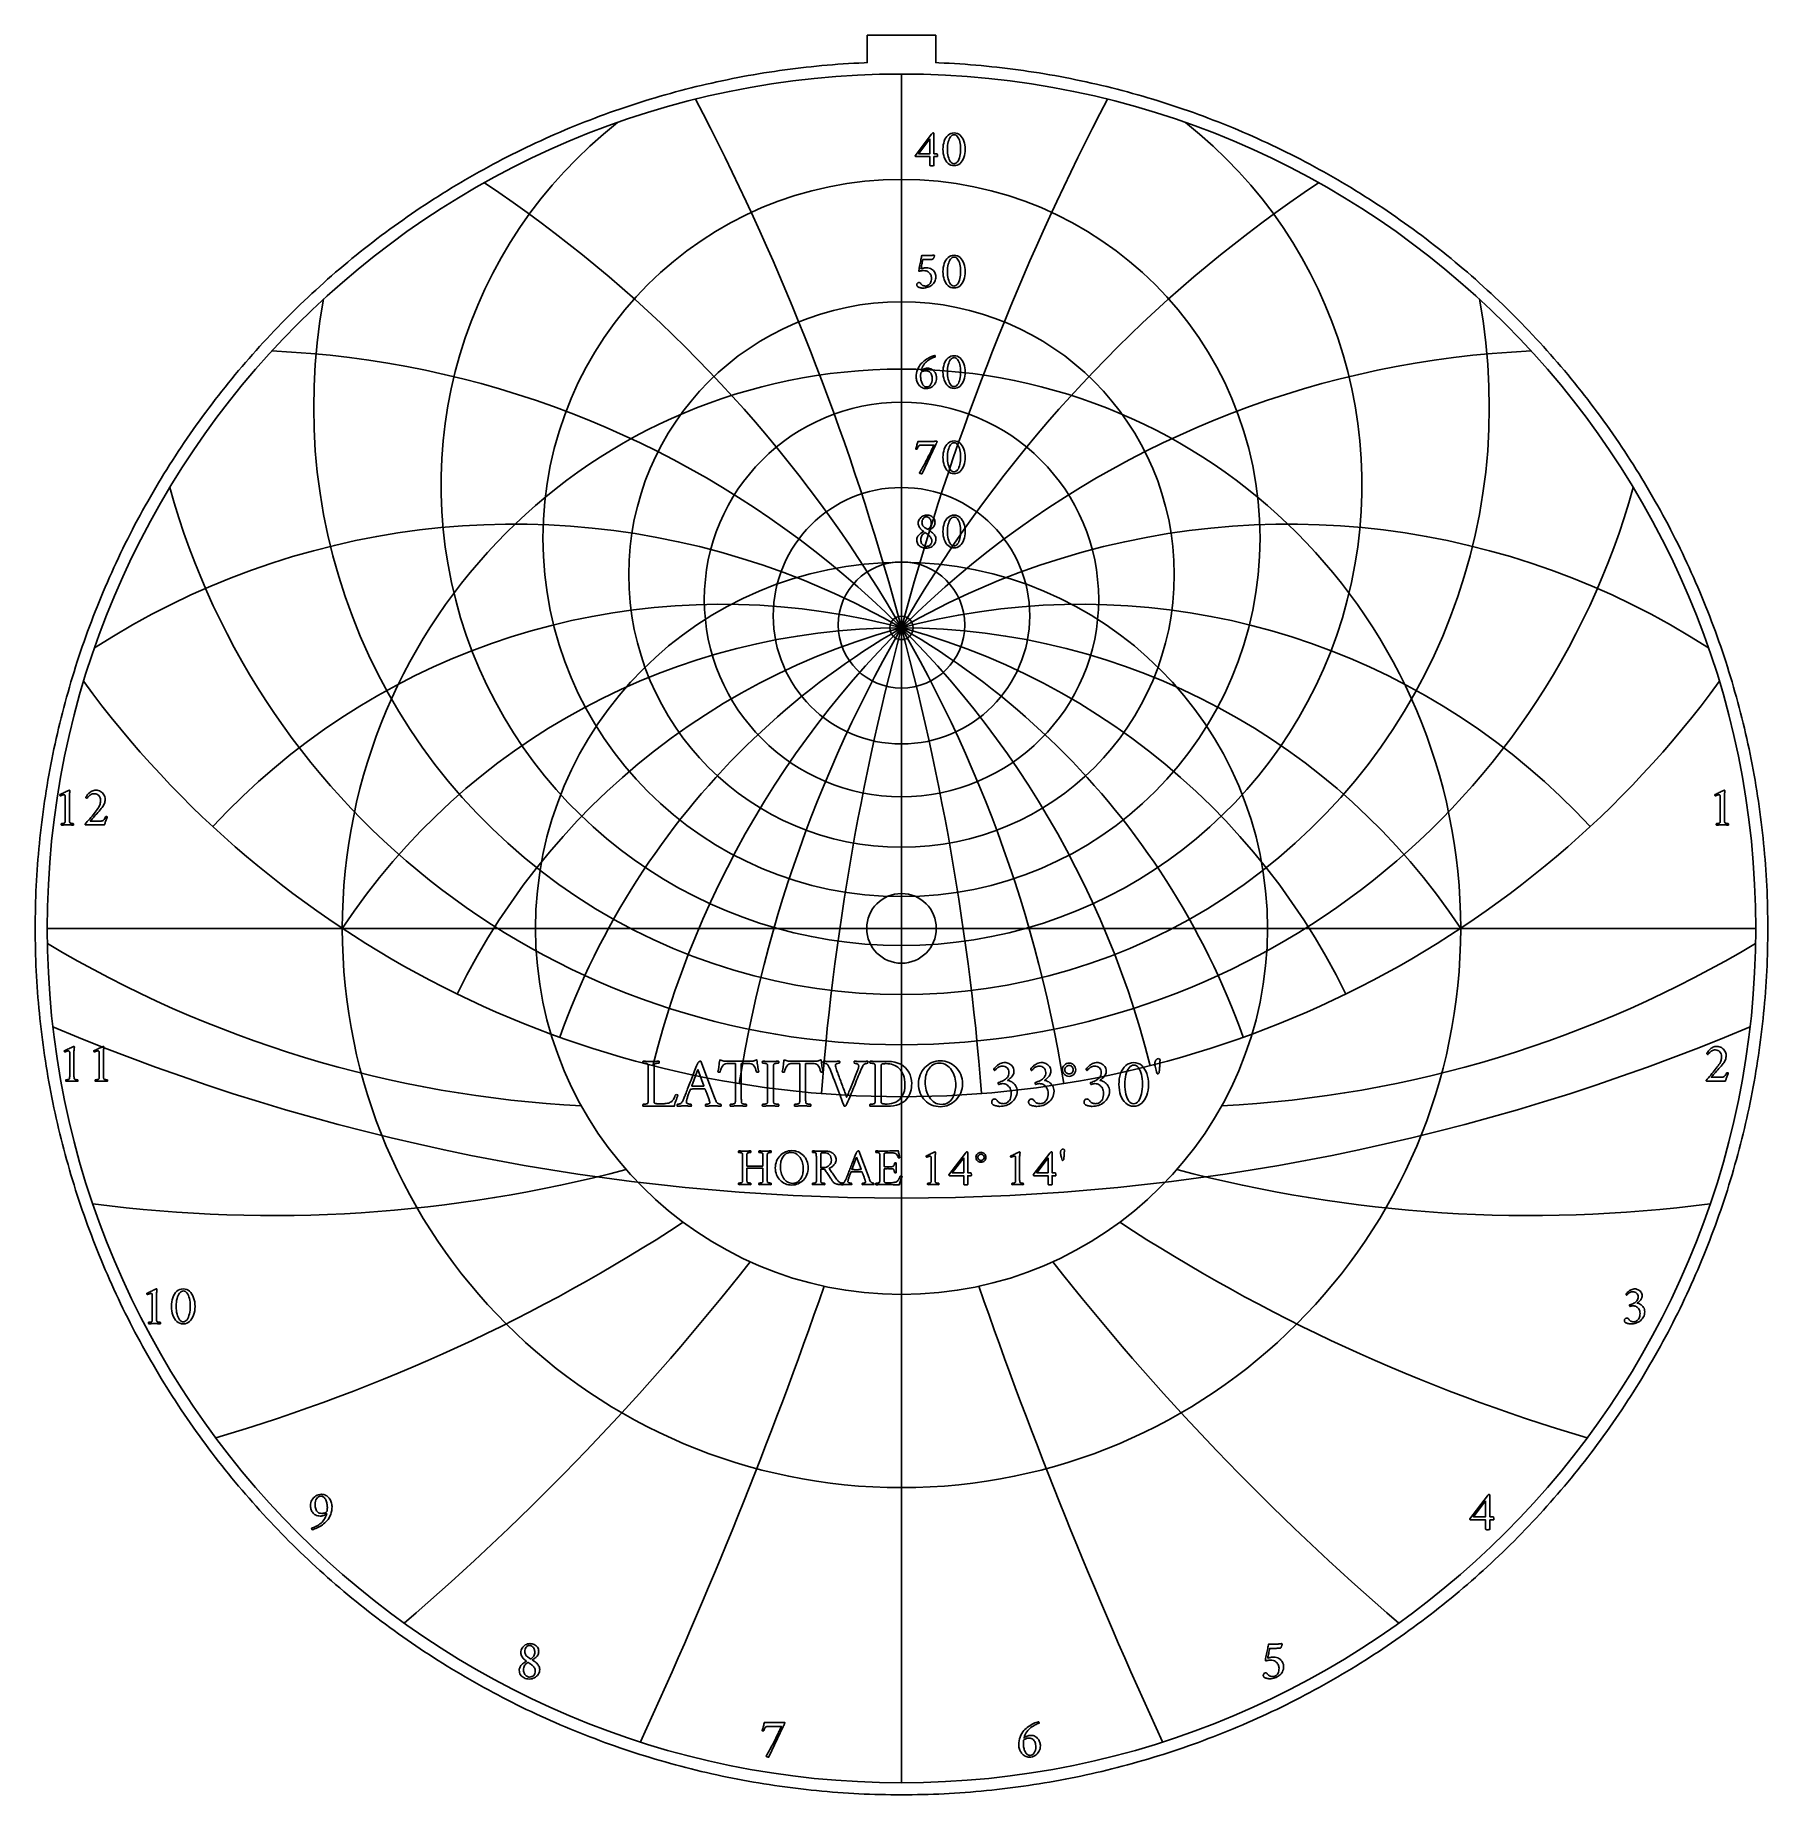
# Model space of a CAD drawing. Header units: millimetres. Extents: x -32.4 to 32.4, y -32.4 to 33.4.
import ezdxf

# ---------------------------------------------------------------- set-up
doc = ezdxf.new("R2010")
doc.units = ezdxf.units.MM
for name, color, linetype in [('CUT_INNER', 6, 'Continuous'), ('CUT_OUTER', 1, 'Continuous'), ('ENGRAVE', 7, 'Continuous'), ('ENGRAVE_FINE', 8, 'Continuous'), ('TEXT', 5, 'Continuous')]:
    doc.layers.add(name, color=color, linetype=linetype)

msp = doc.modelspace()

# ---------------------------------------------------------------- linework, layer by layer
at = {"layer": 'CUT_INNER'}
msp.add_circle((0, 0), 1.3, dxfattribs=at)
at = {"layer": 'CUT_OUTER'}
msp.add_lwpolyline([(32.3494, -0.1985), (32.3476, -0.397), (32.3445, -0.5955), (32.3403, -0.7939), (32.3348, -0.9923), (32.3281, -1.1907), (32.3202, -1.3891), (32.311, -1.5873), (32.3007, -1.7856), (32.2891, -1.9837), (32.2763, -2.1818), (32.2623, -2.3798), (32.2471, -2.5777), (32.2307, -2.7755), (32.2131, -2.9733), (32.1942, -3.1709), (32.1742, -3.3683), (32.1529, -3.5657), (32.1304, -3.7629), (32.1067, -3.96), (32.0818, -4.1569), (32.0557, -4.3537), (32.0284, -4.5503), (31.9999, -4.7467), (31.9701, -4.943), (31.9392, -5.1391), (31.9071, -5.3349), (31.8737, -5.5306), (31.8392, -5.7261), (31.8035, -5.9213), (31.7665, -6.1164), (31.7284, -6.3112), (31.6891, -6.5057), (31.6486, -6.7001), (31.6069, -6.8941), (31.564, -7.0879), (31.5199, -7.2815), (31.4746, -7.4747), (31.4282, -7.6677), (31.3805, -7.8604), (31.3317, -8.0528), (31.2817, -8.2449), (31.2305, -8.4367), (31.1782, -8.6282), (31.1246, -8.8193), (31.0699, -9.0101), (31.0141, -9.2006), (30.957, -9.3907), (30.8988, -9.5805), (30.8395, -9.7699), (30.7789, -9.9589), (30.7172, -10.1476), (30.6544, -10.3359), (30.5904, -10.5238), (30.5252, -10.7113), (30.459, -10.8984), (30.3915, -11.0851), (30.3229, -11.2713), (30.2532, -11.4572), (30.1823, -11.6426), (30.1103, -11.8276), (30.0372, -12.0121), (29.9629, -12.1962), (29.8875, -12.3798), (29.811, -12.563), (29.7333, -12.7456), (29.6546, -12.9278), (29.5747, -13.1096), (29.4937, -13.2908), (29.4116, -13.4715), (29.3284, -13.6517), (29.2441, -13.8314), (29.1586, -14.0106), (29.0721, -14.1892), (28.9845, -14.3674), (28.8958, -14.5449), (28.806, -14.722), (28.7151, -14.8984), (28.6232, -15.0743), (28.5302, -15.2497), (28.436, -15.4245), (28.3409, -15.5986), (28.2446, -15.7722), (28.1473, -15.9453), (28.0489, -16.1177), (27.9495, -16.2895), (27.849, -16.4607), (27.7475, -16.6312), (27.645, -16.8012), (27.5413, -16.9705), (27.4367, -17.1391), (27.331, -17.3072), (27.2243, -17.4745), (27.1166, -17.6413), (27.0078, -17.8073), (26.898, -17.9727), (26.7873, -18.1374), (26.6755, -18.3014), (26.5627, -18.4648), (26.4489, -18.6274), (26.3341, -18.7893), (26.2183, -18.9506), (26.1015, -19.1111), (25.9838, -19.2709), (25.865, -19.4299), (25.7453, -19.5883), (25.6246, -19.7459), (25.503, -19.9027), (25.3804, -20.0589), (25.2568, -20.2142), (25.1323, -20.3688), (25.0069, -20.5226), (24.8805, -20.6757), (24.7532, -20.828), (24.6249, -20.9794), (24.4957, -21.1301), (24.3656, -21.28), (24.2346, -21.4292), (24.1026, -21.5774), (23.9698, -21.7249), (23.836, -21.8716), (23.7014, -22.0174), (23.5658, -22.1625), (23.4294, -22.3066), (23.2921, -22.45), (23.1539, -22.5925), (23.0148, -22.7341), (22.8749, -22.8749), (22.7341, -23.0148), (22.5925, -23.1539), (22.45, -23.2921), (22.3066, -23.4294), (22.1625, -23.5658), (22.0174, -23.7014), (21.8716, -23.836), (21.7249, -23.9698), (21.5774, -24.1026), (21.4292, -24.2346), (21.28, -24.3656), (21.1301, -24.4957), (20.9794, -24.6249), (20.828, -24.7532), (20.6757, -24.8805), (20.5226, -25.0069), (20.3688, -25.1323), (20.2142, -25.2568), (20.0589, -25.3804), (19.9027, -25.503), (19.7459, -25.6246), (19.5883, -25.7453), (19.4299, -25.865), (19.2709, -25.9838), (19.1111, -26.1015), (18.9506, -26.2183), (18.7893, -26.3341), (18.6274, -26.4489), (18.4648, -26.5627), (18.3014, -26.6755), (18.1374, -26.7873), (17.9727, -26.898), (17.8073, -27.0078), (17.6413, -27.1166), (17.4745, -27.2243), (17.3072, -27.331), (17.1391, -27.4367), (16.9705, -27.5413), (16.8012, -27.645), (16.6312, -27.7475), (16.4607, -27.849), (16.2895, -27.9495), (16.1177, -28.0489), (15.9453, -28.1473), (15.7722, -28.2446), (15.5986, -28.3409), (15.4245, -28.436), (15.2497, -28.5302), (15.0743, -28.6232), (14.8984, -28.7151), (14.722, -28.806), (14.5449, -28.8958), (14.3674, -28.9845), (14.1892, -29.0721), (14.0106, -29.1586), (13.8314, -29.2441), (13.6517, -29.3284), (13.4715, -29.4116), (13.2908, -29.4937), (13.1096, -29.5747), (12.9278, -29.6546), (12.7456, -29.7333), (12.563, -29.811), (12.3798, -29.8875), (12.1962, -29.9629), (12.0121, -30.0372), (11.8276, -30.1103), (11.6426, -30.1823), (11.4572, -30.2532), (11.2713, -30.3229), (11.0851, -30.3915), (10.8984, -30.459), (10.7113, -30.5252), (10.5238, -30.5904), (10.3359, -30.6544), (10.1476, -30.7172), (9.9589, -30.7789), (9.7699, -30.8395), (9.5805, -30.8988), (9.3907, -30.957), (9.2006, -31.0141), (9.0101, -31.0699), (8.8193, -31.1246), (8.6282, -31.1782), (8.4367, -31.2305), (8.2449, -31.2817), (8.0528, -31.3317), (7.8604, -31.3805), (7.6677, -31.4282), (7.4747, -31.4746), (7.2815, -31.5199), (7.0879, -31.564), (6.8941, -31.6069), (6.7001, -31.6486), (6.5057, -31.6891), (6.3112, -31.7284), (6.1164, -31.7665), (5.9213, -31.8035), (5.7261, -31.8392), (5.5306, -31.8737), (5.3349, -31.9071), (5.1391, -31.9392), (4.943, -31.9701), (4.7467, -31.9999), (4.5503, -32.0284), (4.3537, -32.0557), (4.1569, -32.0818), (3.96, -32.1067), (3.7629, -32.1304), (3.5657, -32.1529), (3.3683, -32.1742), (3.1709, -32.1942), (2.9733, -32.2131), (2.7755, -32.2307), (2.5777, -32.2471), (2.3798, -32.2623), (2.1818, -32.2763), (1.9837, -32.2891), (1.7856, -32.3007), (1.5873, -32.311), (1.3891, -32.3202), (1.1907, -32.3281), (0.9923, -32.3348), (0.7939, -32.3403), (0.5955, -32.3445), (0.397, -32.3476), (0.1985, -32.3494), (0, -32.35), (-0.1985, -32.3494), (-0.397, -32.3476), (-0.5955, -32.3445), (-0.7939, -32.3403), (-0.9923, -32.3348), (-1.1907, -32.3281), (-1.3891, -32.3202), (-1.5873, -32.311), (-1.7856, -32.3007), (-1.9837, -32.2891), (-2.1818, -32.2763), (-2.3798, -32.2623), (-2.5777, -32.2471), (-2.7755, -32.2307), (-2.9733, -32.2131), (-3.1709, -32.1942), (-3.3683, -32.1742), (-3.5657, -32.1529), (-3.7629, -32.1304), (-3.96, -32.1067), (-4.1569, -32.0818), (-4.3537, -32.0557), (-4.5503, -32.0284), (-4.7467, -31.9999), (-4.943, -31.9701), (-5.1391, -31.9392), (-5.3349, -31.9071), (-5.5306, -31.8737), (-5.7261, -31.8392), (-5.9213, -31.8035), (-6.1164, -31.7665), (-6.3112, -31.7284), (-6.5057, -31.6891), (-6.7001, -31.6486), (-6.8941, -31.6069), (-7.0879, -31.564), (-7.2815, -31.5199), (-7.4747, -31.4746), (-7.6677, -31.4282), (-7.8604, -31.3805), (-8.0528, -31.3317), (-8.2449, -31.2817), (-8.4367, -31.2305), (-8.6282, -31.1782), (-8.8193, -31.1246), (-9.0101, -31.0699), (-9.2006, -31.0141), (-9.3907, -30.957), (-9.5805, -30.8988), (-9.7699, -30.8395), (-9.9589, -30.7789), (-10.1476, -30.7172), (-10.3359, -30.6544), (-10.5238, -30.5904), (-10.7113, -30.5252), (-10.8984, -30.459), (-11.0851, -30.3915), (-11.2713, -30.3229), (-11.4572, -30.2532), (-11.6426, -30.1823), (-11.8276, -30.1103), (-12.0121, -30.0372), (-12.1962, -29.9629), (-12.3798, -29.8875), (-12.563, -29.811), (-12.7456, -29.7333), (-12.9278, -29.6546), (-13.1096, -29.5747), (-13.2908, -29.4937), (-13.4715, -29.4116), (-13.6517, -29.3284), (-13.8314, -29.2441), (-14.0106, -29.1586), (-14.1892, -29.0721), (-14.3674, -28.9845), (-14.5449, -28.8958), (-14.722, -28.806), (-14.8984, -28.7151), (-15.0743, -28.6232), (-15.2497, -28.5302), (-15.4245, -28.436), (-15.5986, -28.3409), (-15.7722, -28.2446), (-15.9453, -28.1473), (-16.1177, -28.0489), (-16.2895, -27.9495), (-16.4607, -27.849), (-16.6312, -27.7475), (-16.8012, -27.645), (-16.9705, -27.5413), (-17.1391, -27.4367), (-17.3072, -27.331), (-17.4745, -27.2243), (-17.6413, -27.1166), (-17.8073, -27.0078), (-17.9727, -26.898), (-18.1374, -26.7873), (-18.3014, -26.6755), (-18.4648, -26.5627), (-18.6274, -26.4489), (-18.7893, -26.3341), (-18.9506, -26.2183), (-19.1111, -26.1015), (-19.2709, -25.9838), (-19.4299, -25.865), (-19.5883, -25.7453), (-19.7459, -25.6246), (-19.9027, -25.503), (-20.0589, -25.3804), (-20.2142, -25.2568), (-20.3688, -25.1323), (-20.5226, -25.0069), (-20.6757, -24.8805), (-20.828, -24.7532), (-20.9794, -24.6249), (-21.1301, -24.4957), (-21.28, -24.3656), (-21.4292, -24.2346), (-21.5774, -24.1026), (-21.7249, -23.9698), (-21.8716, -23.836), (-22.0174, -23.7014), (-22.1625, -23.5658), (-22.3066, -23.4294), (-22.45, -23.2921), (-22.5925, -23.1539), (-22.7341, -23.0148), (-22.8749, -22.8749), (-23.0148, -22.7341), (-23.1539, -22.5925), (-23.2921, -22.45), (-23.4294, -22.3066), (-23.5658, -22.1625), (-23.7014, -22.0174), (-23.836, -21.8716), (-23.9698, -21.7249), (-24.1026, -21.5774), (-24.2346, -21.4292), (-24.3656, -21.28), (-24.4957, -21.1301), (-24.6249, -20.9794), (-24.7532, -20.828), (-24.8805, -20.6757), (-25.0069, -20.5226), (-25.1323, -20.3688), (-25.2568, -20.2142), (-25.3804, -20.0589), (-25.503, -19.9027), (-25.6246, -19.7459), (-25.7453, -19.5883), (-25.865, -19.4299), (-25.9838, -19.2709), (-26.1015, -19.1111), (-26.2183, -18.9506), (-26.3341, -18.7893), (-26.4489, -18.6274), (-26.5627, -18.4648), (-26.6755, -18.3014), (-26.7873, -18.1374), (-26.898, -17.9727), (-27.0078, -17.8073), (-27.1166, -17.6413), (-27.2243, -17.4745), (-27.331, -17.3072), (-27.4367, -17.1391), (-27.5413, -16.9705), (-27.645, -16.8012), (-27.7475, -16.6312), (-27.849, -16.4607), (-27.9495, -16.2895), (-28.0489, -16.1177), (-28.1473, -15.9453), (-28.2446, -15.7722), (-28.3409, -15.5986), (-28.436, -15.4245), (-28.5302, -15.2497), (-28.6232, -15.0743), (-28.7151, -14.8984), (-28.806, -14.722), (-28.8958, -14.5449), (-28.9845, -14.3674), (-29.0721, -14.1892), (-29.1586, -14.0106), (-29.2441, -13.8314), (-29.3284, -13.6517), (-29.4116, -13.4715), (-29.4937, -13.2908), (-29.5747, -13.1096), (-29.6546, -12.9278), (-29.7333, -12.7456), (-29.811, -12.563), (-29.8875, -12.3798), (-29.9629, -12.1962), (-30.0372, -12.0121), (-30.1103, -11.8276), (-30.1823, -11.6426), (-30.2532, -11.4572), (-30.3229, -11.2713), (-30.3915, -11.0851), (-30.459, -10.8984), (-30.5252, -10.7113), (-30.5904, -10.5238), (-30.6544, -10.3359), (-30.7172, -10.1476), (-30.7789, -9.9589), (-30.8395, -9.7699), (-30.8988, -9.5805), (-30.957, -9.3907), (-31.0141, -9.2006), (-31.0699, -9.0101), (-31.1246, -8.8193), (-31.1782, -8.6282), (-31.2305, -8.4367), (-31.2817, -8.2449), (-31.3317, -8.0528), (-31.3805, -7.8604), (-31.4282, -7.6677), (-31.4746, -7.4747), (-31.5199, -7.2815), (-31.564, -7.0879), (-31.6069, -6.8941), (-31.6486, -6.7001), (-31.6891, -6.5057), (-31.7284, -6.3112), (-31.7665, -6.1164), (-31.8035, -5.9213), (-31.8392, -5.7261), (-31.8737, -5.5306), (-31.9071, -5.3349), (-31.9392, -5.1391), (-31.9701, -4.943), (-31.9999, -4.7467), (-32.0284, -4.5503), (-32.0557, -4.3537), (-32.0818, -4.1569), (-32.1067, -3.96), (-32.1304, -3.7629), (-32.1529, -3.5657), (-32.1742, -3.3683), (-32.1942, -3.1709), (-32.2131, -2.9733), (-32.2307, -2.7755), (-32.2471, -2.5777), (-32.2623, -2.3798), (-32.2763, -2.1818), (-32.2891, -1.9837), (-32.3007, -1.7856), (-32.311, -1.5873), (-32.3202, -1.3891), (-32.3281, -1.1907), (-32.3348, -0.9923), (-32.3403, -0.7939), (-32.3445, -0.5955), (-32.3476, -0.397), (-32.3494, -0.1985), (-32.35, 0), (-32.3494, 0.1985), (-32.3476, 0.397), (-32.3445, 0.5955), (-32.3403, 0.7939), (-32.3348, 0.9923), (-32.3281, 1.1907), (-32.3202, 1.3891), (-32.311, 1.5873), (-32.3007, 1.7856), (-32.2891, 1.9837), (-32.2763, 2.1818), (-32.2623, 2.3798), (-32.2471, 2.5777), (-32.2307, 2.7755), (-32.2131, 2.9733), (-32.1942, 3.1709), (-32.1742, 3.3683), (-32.1529, 3.5657), (-32.1304, 3.7629), (-32.1067, 3.96), (-32.0818, 4.1569), (-32.0557, 4.3537), (-32.0284, 4.5503), (-31.9999, 4.7467), (-31.9701, 4.943), (-31.9392, 5.1391), (-31.9071, 5.3349), (-31.8737, 5.5306), (-31.8392, 5.7261), (-31.8035, 5.9213), (-31.7665, 6.1164), (-31.7284, 6.3112), (-31.6891, 6.5057), (-31.6486, 6.7001), (-31.6069, 6.8941), (-31.564, 7.0879), (-31.5199, 7.2815), (-31.4746, 7.4747), (-31.4282, 7.6677), (-31.3805, 7.8604), (-31.3317, 8.0528), (-31.2817, 8.2449), (-31.2305, 8.4367), (-31.1782, 8.6282), (-31.1246, 8.8193), (-31.0699, 9.0101), (-31.0141, 9.2006), (-30.957, 9.3907), (-30.8988, 9.5805), (-30.8395, 9.7699), (-30.7789, 9.9589), (-30.7172, 10.1476), (-30.6544, 10.3359), (-30.5904, 10.5238), (-30.5252, 10.7113), (-30.459, 10.8984), (-30.3915, 11.0851), (-30.3229, 11.2713), (-30.2532, 11.4572), (-30.1823, 11.6426), (-30.1103, 11.8276), (-30.0372, 12.0121), (-29.9629, 12.1962), (-29.8875, 12.3798), (-29.811, 12.563), (-29.7333, 12.7456), (-29.6546, 12.9278), (-29.5747, 13.1096), (-29.4937, 13.2908), (-29.4116, 13.4715), (-29.3284, 13.6517), (-29.2441, 13.8314), (-29.1586, 14.0106), (-29.0721, 14.1892), (-28.9845, 14.3674), (-28.8958, 14.5449), (-28.806, 14.722), (-28.7151, 14.8984), (-28.6232, 15.0743), (-28.5302, 15.2497), (-28.436, 15.4245), (-28.3409, 15.5986), (-28.2446, 15.7722), (-28.1473, 15.9453), (-28.0489, 16.1177), (-27.9495, 16.2895), (-27.849, 16.4607), (-27.7475, 16.6312), (-27.645, 16.8012), (-27.5413, 16.9705), (-27.4367, 17.1391), (-27.331, 17.3072), (-27.2243, 17.4745), (-27.1166, 17.6413), (-27.0078, 17.8073), (-26.898, 17.9727), (-26.7873, 18.1374), (-26.6755, 18.3014), (-26.5627, 18.4648), (-26.4489, 18.6274), (-26.3341, 18.7893), (-26.2183, 18.9506), (-26.1015, 19.1111), (-25.9838, 19.2709), (-25.865, 19.4299), (-25.7453, 19.5883), (-25.6246, 19.7459), (-25.503, 19.9027), (-25.3804, 20.0589), (-25.2568, 20.2142), (-25.1323, 20.3688), (-25.0069, 20.5226), (-24.8805, 20.6757), (-24.7532, 20.828), (-24.6249, 20.9794), (-24.4957, 21.1301), (-24.3656, 21.28), (-24.2346, 21.4292), (-24.1026, 21.5774), (-23.9698, 21.7249), (-23.836, 21.8716), (-23.7014, 22.0174), (-23.5658, 22.1625), (-23.4294, 22.3066), (-23.2921, 22.45), (-23.1539, 22.5925), (-23.0148, 22.7341), (-22.8749, 22.8749), (-22.7341, 23.0148), (-22.5925, 23.1539), (-22.45, 23.2921), (-22.3066, 23.4294), (-22.1625, 23.5658), (-22.0174, 23.7014), (-21.8716, 23.836), (-21.7249, 23.9698), (-21.5774, 24.1026), (-21.4292, 24.2346), (-21.28, 24.3656), (-21.1301, 24.4957), (-20.9794, 24.6249), (-20.828, 24.7532), (-20.6757, 24.8805), (-20.5226, 25.0069), (-20.3688, 25.1323), (-20.2142, 25.2568), (-20.0589, 25.3804), (-19.9027, 25.503), (-19.7459, 25.6246), (-19.5883, 25.7453), (-19.4299, 25.865), (-19.2709, 25.9838), (-19.1111, 26.1015), (-18.9506, 26.2183), (-18.7893, 26.3341), (-18.6274, 26.4489), (-18.4648, 26.5627), (-18.3014, 26.6755), (-18.1374, 26.7873), (-17.9727, 26.898), (-17.8073, 27.0078), (-17.6413, 27.1166), (-17.4745, 27.2243), (-17.3072, 27.331), (-17.1391, 27.4367), (-16.9705, 27.5413), (-16.8012, 27.645), (-16.6312, 27.7475), (-16.4607, 27.849), (-16.2895, 27.9495), (-16.1177, 28.0489), (-15.9453, 28.1473), (-15.7722, 28.2446), (-15.5986, 28.3409), (-15.4245, 28.436), (-15.2497, 28.5302), (-15.0743, 28.6232), (-14.8984, 28.7151), (-14.722, 28.806), (-14.5449, 28.8958), (-14.3674, 28.9845), (-14.1892, 29.0721), (-14.0106, 29.1586), (-13.8314, 29.2441), (-13.6517, 29.3284), (-13.4715, 29.4116), (-13.2908, 29.4937), (-13.1096, 29.5747), (-12.9278, 29.6546), (-12.7456, 29.7333), (-12.563, 29.811), (-12.3798, 29.8875), (-12.1962, 29.9629), (-12.0121, 30.0372), (-11.8276, 30.1103), (-11.6426, 30.1823), (-11.4572, 30.2532), (-11.2713, 30.3229), (-11.0851, 30.3915), (-10.8984, 30.459), (-10.7113, 30.5252), (-10.5238, 30.5904), (-10.3359, 30.6544), (-10.1476, 30.7172), (-9.9589, 30.7789), (-9.7699, 30.8395), (-9.5805, 30.8988), (-9.3907, 30.957), (-9.2006, 31.0141), (-9.0101, 31.0699), (-8.8193, 31.1246), (-8.6282, 31.1782), (-8.4367, 31.2305), (-8.2449, 31.2817), (-8.0528, 31.3317), (-7.8604, 31.3805), (-7.6677, 31.4282), (-7.4747, 31.4746), (-7.2815, 31.5199), (-7.0879, 31.564), (-6.8941, 31.6069), (-6.7001, 31.6486), (-6.5057, 31.6891), (-6.3112, 31.7284), (-6.1164, 31.7665), (-5.9213, 31.8035), (-5.7261, 31.8392), (-5.5306, 31.8737), (-5.3349, 31.9071), (-5.1391, 31.9392), (-4.943, 31.9701), (-4.7467, 31.9999), (-4.5503, 32.0284), (-4.3537, 32.0557), (-4.1569, 32.0818), (-3.96, 32.1067), (-3.7629, 32.1304), (-3.5657, 32.1529), (-3.3683, 32.1742), (-3.1709, 32.1942), (-2.9733, 32.2131), (-2.7755, 32.2307), (-2.5777, 32.2471), (-2.3798, 32.2623), (-2.1818, 32.2763), (-1.9837, 32.2891), (-1.7856, 32.3007), (-1.5873, 32.311), (-1.3891, 32.3202), (-1.2775, 32.3246), (-1.2775, 33.35), (1.2775, 33.35), (1.2775, 32.3246), (1.3891, 32.3202), (1.5873, 32.311), (1.7856, 32.3007), (1.9837, 32.2891), (2.1818, 32.2763), (2.3798, 32.2623), (2.5777, 32.2471), (2.7755, 32.2307), (2.9733, 32.2131), (3.1709, 32.1942), (3.3683, 32.1742), (3.5657, 32.1529), (3.7629, 32.1304), (3.96, 32.1067), (4.1569, 32.0818), (4.3537, 32.0557), (4.5503, 32.0284), (4.7467, 31.9999), (4.943, 31.9701), (5.1391, 31.9392), (5.3349, 31.9071), (5.5306, 31.8737), (5.7261, 31.8392), (5.9213, 31.8035), (6.1164, 31.7665), (6.3112, 31.7284), (6.5057, 31.6891), (6.7001, 31.6486), (6.8941, 31.6069), (7.0879, 31.564), (7.2815, 31.5199), (7.4747, 31.4746), (7.6677, 31.4282), (7.8604, 31.3805), (8.0528, 31.3317), (8.2449, 31.2817), (8.4367, 31.2305), (8.6282, 31.1782), (8.8193, 31.1246), (9.0101, 31.0699), (9.2006, 31.0141), (9.3907, 30.957), (9.5805, 30.8988), (9.7699, 30.8395), (9.9589, 30.7789), (10.1476, 30.7172), (10.3359, 30.6544), (10.5238, 30.5904), (10.7113, 30.5252), (10.8984, 30.459), (11.0851, 30.3915), (11.2713, 30.3229), (11.4572, 30.2532), (11.6426, 30.1823), (11.8276, 30.1103), (12.0121, 30.0372), (12.1962, 29.9629), (12.3798, 29.8875), (12.563, 29.811), (12.7456, 29.7333), (12.9278, 29.6546), (13.1096, 29.5747), (13.2908, 29.4937), (13.4715, 29.4116), (13.6517, 29.3284), (13.8314, 29.2441), (14.0106, 29.1586), (14.1892, 29.0721), (14.3674, 28.9845), (14.5449, 28.8958), (14.722, 28.806), (14.8984, 28.7151), (15.0743, 28.6232), (15.2497, 28.5302), (15.4245, 28.436), (15.5986, 28.3409), (15.7722, 28.2446), (15.9453, 28.1473), (16.1177, 28.0489), (16.2895, 27.9495), (16.4607, 27.849), (16.6312, 27.7475), (16.8012, 27.645), (16.9705, 27.5413), (17.1391, 27.4367), (17.3072, 27.331), (17.4745, 27.2243), (17.6413, 27.1166), (17.8073, 27.0078), (17.9727, 26.898), (18.1374, 26.7873), (18.3014, 26.6755), (18.4648, 26.5627), (18.6274, 26.4489), (18.7893, 26.3341), (18.9506, 26.2183), (19.1111, 26.1015), (19.2709, 25.9838), (19.4299, 25.865), (19.5883, 25.7453), (19.7459, 25.6246), (19.9027, 25.503), (20.0589, 25.3804), (20.2142, 25.2568), (20.3688, 25.1323), (20.5226, 25.0069), (20.6757, 24.8805), (20.828, 24.7532), (20.9794, 24.6249), (21.1301, 24.4957), (21.28, 24.3656), (21.4292, 24.2346), (21.5774, 24.1026), (21.7249, 23.9698), (21.8716, 23.836), (22.0174, 23.7014), (22.1625, 23.5658), (22.3066, 23.4294), (22.45, 23.2921), (22.5925, 23.1539), (22.7341, 23.0148), (22.8749, 22.8749), (23.0148, 22.7341), (23.1539, 22.5925), (23.2921, 22.45), (23.4294, 22.3066), (23.5658, 22.1625), (23.7014, 22.0174), (23.836, 21.8716), (23.9698, 21.7249), (24.1026, 21.5774), (24.2346, 21.4292), (24.3656, 21.28), (24.4957, 21.1301), (24.6249, 20.9794), (24.7532, 20.828), (24.8805, 20.6757), (25.0069, 20.5226), (25.1323, 20.3688), (25.2568, 20.2142), (25.3804, 20.0589), (25.503, 19.9027), (25.6246, 19.7459), (25.7453, 19.5883), (25.865, 19.4299), (25.9838, 19.2709), (26.1015, 19.1111), (26.2183, 18.9506), (26.3341, 18.7893), (26.4489, 18.6274), (26.5627, 18.4648), (26.6755, 18.3014), (26.7873, 18.1374), (26.898, 17.9727), (27.0078, 17.8073), (27.1166, 17.6413), (27.2243, 17.4745), (27.331, 17.3072), (27.4367, 17.1391), (27.5413, 16.9705), (27.645, 16.8012), (27.7475, 16.6312), (27.849, 16.4607), (27.9495, 16.2895), (28.0489, 16.1177), (28.1473, 15.9453), (28.2446, 15.7722), (28.3409, 15.5986), (28.436, 15.4245), (28.5302, 15.2497), (28.6232, 15.0743), (28.7151, 14.8984), (28.806, 14.722), (28.8958, 14.5449), (28.9845, 14.3674), (29.0721, 14.1892), (29.1586, 14.0106), (29.2441, 13.8314), (29.3284, 13.6517), (29.4116, 13.4715), (29.4937, 13.2908), (29.5747, 13.1096), (29.6546, 12.9278), (29.7333, 12.7456), (29.811, 12.563), (29.8875, 12.3798), (29.9629, 12.1962), (30.0372, 12.0121), (30.1103, 11.8276), (30.1823, 11.6426), (30.2532, 11.4572), (30.3229, 11.2713), (30.3915, 11.0851), (30.459, 10.8984), (30.5252, 10.7113), (30.5904, 10.5238), (30.6544, 10.3359), (30.7172, 10.1476), (30.7789, 9.9589), (30.8395, 9.7699), (30.8988, 9.5805), (30.957, 9.3907), (31.0141, 9.2006), (31.0699, 9.0101), (31.1246, 8.8193), (31.1782, 8.6282), (31.2305, 8.4367), (31.2817, 8.2449), (31.3317, 8.0528), (31.3805, 7.8604), (31.4282, 7.6677), (31.4746, 7.4747), (31.5199, 7.2815), (31.564, 7.0879), (31.6069, 6.8941), (31.6486, 6.7001), (31.6891, 6.5057), (31.7284, 6.3112), (31.7665, 6.1164), (31.8035, 5.9213), (31.8392, 5.7261), (31.8737, 5.5306), (31.9071, 5.3349), (31.9392, 5.1391), (31.9701, 4.943), (31.9999, 4.7467), (32.0284, 4.5503), (32.0557, 4.3537), (32.0818, 4.1569), (32.1067, 3.96), (32.1304, 3.7629), (32.1529, 3.5657), (32.1742, 3.3683), (32.1942, 3.1709), (32.2131, 2.9733), (32.2307, 2.7755), (32.2471, 2.5777), (32.2623, 2.3798), (32.2763, 2.1818), (32.2891, 1.9837), (32.3007, 1.7856), (32.311, 1.5873), (32.3202, 1.3891), (32.3281, 1.1907), (32.3348, 0.9923), (32.3403, 0.7939), (32.3445, 0.5955), (32.3476, 0.397), (32.3494, 0.1985), (32.35, 0)], close=True, dxfattribs=at)
at = {"layer": 'ENGRAVE'}
for points in [[(0, -31.9), (0, 31.9)], [(-31.9, 0), (31.9, 0)], [(0, -31.9), (0, -13.6687)]]:
    msp.add_lwpolyline(points, dxfattribs=at)
for centre, radius in [((0, 0), 31.9), ((0, 14.5747), 13.3889), ((0, 13.2116), 10.184), ((0, 0), 20.8814), ((0, 12.2801), 7.3632), ((0, 11.6736), 4.788), ((0, 0), 13.6687), ((0, 11.3309), 2.3595), ((0, 11.22), 0.438)]:
    msp.add_circle(centre, radius, dxfattribs=at)
for centre, radius, start, end in [((0, 16.553), 17.191, 128.064917, 51.935083), ((0, 19.4782), 21.9497, 169.459643, 10.540357), ((0, 23.9982), 28.3415, 195.413505, 344.586495), ((0, -13.8211), 25.0411, 33.5, 146.5), ((0, -13.8211), 25.0411, 33.5, 146.5), ((0, 31.5484), 37.8329, 216.175181, 323.824819), ((-9.7554, 36.4076), 43.0896, 239.082314, 267.0733), ((9.7554, 36.4076), 43.0896, 272.9267, 300.917686), ((-23.473, 40.6564), 51.3805, 262.4798, 284.872589), ((23.473, 40.6564), 51.3805, 255.127411, 277.5202), ((-44.1378, 44.1378), 65.8204, 286.350092, 303.144684), ((44.1378, 44.1378), 65.8204, 236.855316, 253.649908), ((-80.925, 46.7221), 95.7489, 310.635652, 321.832047), ((80.925, 46.7221), 95.7489, 218.167953, 229.364348), ((-180.3049, 48.3126), 187.8297, 335.233573, 340.83177), ((180.3049, 48.3126), 187.8297, 199.16823, 204.766427)]:
    msp.add_arc(centre, radius, start, end, dxfattribs=at)
at = {"layer": 'ENGRAVE_FINE'}
for centre, radius, start, end in [((-93.4546, -13.8211), 96.7513, 4.538076, 27.570466), ((-93.4546, -13.8211), 96.7513, 4.538076, 27.570466), ((93.4546, -13.8211), 96.7513, 152.429534, 175.461924), ((93.4546, -13.8211), 96.7513, 152.429534, 175.461924), ((-43.3724, -13.8211), 50.0822, 9.221116, 56.287675), ((-43.3724, -13.8211), 50.0822, 9.221116, 56.287675), ((43.3724, -13.8211), 50.0822, 123.712325, 170.778884), ((43.3724, -13.8211), 50.0822, 123.712325, 170.778884), ((-25.0411, -13.8211), 35.4134, 14.212136, 87.525049), ((-25.0411, -13.8211), 35.4134, 14.212136, 87.525049), ((25.0411, -13.8211), 35.4134, 92.474951, 165.787864), ((25.0411, -13.8211), 35.4134, 92.474951, 165.787864), ((-14.4575, -13.8211), 28.9149, 19.714892, 122.821592), ((-14.4575, -13.8211), 28.9149, 19.714892, 122.821592), ((14.4575, -13.8211), 28.9149, 57.178408, 160.285108), ((14.4575, -13.8211), 28.9149, 57.178408, 160.285108), ((-6.7097, -13.8211), 25.9244, 26.007726, 137.167163), ((-6.7097, -13.8211), 25.9244, 26.007726, 137.167163), ((6.7097, -13.8211), 25.9244, 42.832837, 153.992274), ((6.7097, -13.8211), 25.9244, 42.832837, 153.992274), ((0, 71.6808), 81.7528, 247.195156, 292.804844)]:
    msp.add_arc(centre, radius, start, end, dxfattribs=at)
at = {"layer": 'TEXT'}
for points in [[(1.1812, 29.7075), (1.1884, 29.7068), (1.1945, 29.7046), (1.1996, 29.701), (1.2035, 29.6959), (1.2065, 29.69), (1.2086, 29.6842), (1.2099, 29.6784), (1.2103, 29.6726), (1.2103, 28.9246), (1.323, 28.9246), (1.3277, 28.9231), (1.3322, 28.9188), (1.3365, 28.9115), (1.3405, 28.9013), (1.3439, 28.8891), (1.3463, 28.876), (1.3478, 28.8619), (1.3483, 28.8469), (1.3479, 28.8369), (1.3468, 28.8284), (1.345, 28.8214), (1.3424, 28.8158), (1.2103, 28.8158), (1.2103, 28.4836), (1.2095, 28.4833), (1.2072, 28.4824), (1.2032, 28.4809), (1.1977, 28.4787), (1.1887, 28.4766), (1.1741, 28.4751), (1.1542, 28.4742), (1.1287, 28.4739), (1.099, 28.4749), (1.0777, 28.4778), (1.065, 28.4826), (1.0607, 28.4894), (1.0607, 28.8158), (0.5265, 28.8158), (0.5219, 28.819), (0.518, 28.8228), (0.5146, 28.8273), (0.5119, 28.8323), (0.5098, 28.8375), (0.5083, 28.8423), (0.5074, 28.8467), (0.5071, 28.8508), (1.1248, 29.659), (1.1302, 29.6652), (1.1365, 29.6723), (1.1438, 29.6803), (1.152, 29.6891), (1.1604, 29.6971), (1.1681, 29.7029), (1.175, 29.7064), (1.1812, 29.7075)], [(1.9622, 29.7017), (2.0266, 29.6965), (2.0858, 29.6808), (2.1397, 29.6547), (2.1885, 29.6182), (2.2318, 29.5729), (2.2696, 29.5208), (2.3018, 29.4617), (2.3284, 29.3957), (2.3492, 29.3246), (2.3641, 29.2503), (2.373, 29.1726), (2.376, 29.0917), (2.3729, 29.0107), (2.3638, 28.9331), (2.3487, 28.8587), (2.3274, 28.7876), (2.3004, 28.7216), (2.2679, 28.6623), (2.23, 28.6099), (2.1866, 28.5642), (2.1379, 28.5272), (2.0843, 28.5008), (2.0257, 28.485), (1.9622, 28.4797), (1.9002, 28.485), (1.8427, 28.5008), (1.7895, 28.5272), (1.7407, 28.5642), (1.6968, 28.6099), (1.6584, 28.6623), (1.6254, 28.7216), (1.5979, 28.7876), (1.5762, 28.8587), (1.5608, 28.9331), (1.5515, 29.0107), (1.5484, 29.0917), (1.5514, 29.1726), (1.5605, 29.2503), (1.5757, 29.3246), (1.5969, 29.3957), (1.624, 29.4617), (1.6567, 29.5208), (1.6949, 29.5729), (1.7388, 29.6182), (1.7877, 29.6547), (1.8412, 29.6808), (1.8994, 29.6965), (1.9622, 29.7017)], [(1.9719, 29.6318), (1.9335, 29.6272), (1.8978, 29.6135), (1.865, 29.5908), (1.8349, 29.5589), (1.8079, 29.5194), (1.7842, 29.4737), (1.7637, 29.4218), (1.7465, 29.3637), (1.7329, 29.3008), (1.7232, 29.2345), (1.7174, 29.1648), (1.7154, 29.0917), (1.7174, 29.0194), (1.7232, 28.9501), (1.7329, 28.8839), (1.7465, 28.8207), (1.7635, 28.7621), (1.7832, 28.7097), (1.8057, 28.6635), (1.831, 28.6235), (1.8588, 28.5912), (1.8886, 28.5681), (1.9205, 28.5543), (1.9544, 28.5496), (1.9953, 28.5544), (2.0326, 28.5686), (2.0662, 28.5923), (2.0962, 28.6254), (2.1226, 28.6665), (2.1455, 28.7138), (2.1649, 28.7675), (2.1807, 28.8275), (2.1931, 28.8919), (2.2019, 28.9591), (2.2071, 29.0289), (2.2089, 29.1014), (2.207, 29.1743), (2.2014, 29.2435), (2.192, 29.3088), (2.1788, 29.3705), (2.1623, 29.4272), (2.1428, 29.4778), (2.1205, 29.5224), (2.0952, 29.5608), (2.0675, 29.5919), (2.0377, 29.614), (2.0058, 29.6273), (1.9719, 29.6318)], [(1.0607, 29.4802), (0.6353, 28.9246), (1.0607, 28.9246)], [(0.9286, 24.6675), (0.9828, 24.6643), (1.0328, 24.6549), (1.0785, 24.6391), (1.12, 24.617), (1.1571, 24.5901), (1.1897, 24.5599), (1.2178, 24.5265), (1.2414, 24.4897), (1.2601, 24.451), (1.2735, 24.4118), (1.2815, 24.3719), (1.2842, 24.3314), (1.2815, 24.284), (1.2737, 24.2389), (1.2607, 24.1961), (1.2424, 24.1556), (1.2198, 24.1177), (1.1938, 24.0827), (1.1644, 24.0507), (1.1316, 24.0215), (1.0961, 23.9955), (1.0586, 23.9727), (1.0189, 23.9532), (0.9772, 23.937), (0.9342, 23.9243), (0.8907, 23.9152), (0.8468, 23.9097), (0.8024, 23.9079), (0.7827, 23.9085), (0.7608, 23.9105), (0.7366, 23.9139), (0.7101, 23.9186), (0.6831, 23.9247), (0.6574, 23.9324), (0.633, 23.9417), (0.61, 23.9526), (0.6056, 23.9564), (0.6003, 23.9623), (0.594, 23.97), (0.5867, 23.9798), (0.5799, 23.9906), (0.5751, 24.0016), (0.5721, 24.0129), (0.5712, 24.0244), (0.5727, 24.0439), (0.5772, 24.0613), (0.5848, 24.0769), (0.5955, 24.0905), (0.608, 24.1015), (0.6214, 24.1094), (0.6357, 24.1142), (0.6508, 24.1157), (0.6692, 24.1139), (0.6855, 24.1082), (0.6998, 24.0988), (0.712, 24.0856), (0.7232, 24.071), (0.7346, 24.0572), (0.7461, 24.0443), (0.7577, 24.0322), (0.7719, 24.0196), (0.7875, 24.0091), (0.8045, 24.0007), (0.8228, 23.9943), (0.8416, 23.9896), (0.8604, 23.9863), (0.879, 23.9843), (0.8975, 23.9836), (0.9229, 23.9854), (0.9483, 23.9907), (0.9739, 23.9995), (0.9995, 24.0118), (1.0242, 24.0282), (1.0469, 24.0492), (1.0675, 24.0748), (1.086, 24.1051), (1.1013, 24.1403), (1.1122, 24.1811), (1.1188, 24.2273), (1.121, 24.2789), (1.1191, 24.3094), (1.1134, 24.3404), (1.104, 24.372), (1.0908, 24.4042), (1.0735, 24.4356), (1.0518, 24.4645), (1.0255, 24.4909), (0.9947, 24.515), (0.9589, 24.535), (0.9175, 24.5492), (0.8705, 24.5578), (0.8179, 24.5606), (0.801, 24.5601), (0.7815, 24.5584), (0.7592, 24.5557), (0.7344, 24.5519), (0.71, 24.5473), (0.6892, 24.5424), (0.6721, 24.5371), (0.6586, 24.5315), (0.6557, 24.532), (0.653, 24.5337), (0.6504, 24.5364), (0.6479, 24.5402), (0.6458, 24.5447), (0.6443, 24.5492), (0.6434, 24.5539), (0.643, 24.5587), (0.6537, 24.6121), (0.6644, 24.6655), (0.6751, 24.719), (0.6858, 24.7724), (0.6963, 24.8249), (0.7064, 24.8756), (0.7162, 24.9245), (0.7256, 24.9715), (0.7343, 25.0155), (0.7419, 25.0553), (0.7484, 25.0908), (0.7538, 25.1221), (1.0335, 25.1221), (1.0531, 25.1223), (1.0729, 25.1231), (1.0929, 25.1243), (1.1132, 25.126), (1.1327, 25.128), (1.1506, 25.1301), (1.1667, 25.1323), (1.1812, 25.1347), (1.1931, 25.1368), (1.2016, 25.1384), (1.2067, 25.1393), (1.2084, 25.1396), (1.2131, 25.1368), (1.2174, 25.1342), (1.2213, 25.1319), (1.2249, 25.1299), (1.2279, 25.1277), (1.23, 25.125), (1.2313, 25.1218), (1.2317, 25.1182), (1.2313, 25.1141), (1.23, 25.1078), (1.2279, 25.0991), (1.2249, 25.0881), (1.2211, 25.0756), (1.2166, 25.0626), (1.2114, 25.0489), (1.2055, 25.0347), (1.1989, 25.0206), (1.1916, 25.0075), (1.1838, 24.9953), (1.1754, 24.9841), (1.155, 24.9822), (1.1326, 24.9803), (1.1083, 24.9783), (1.0821, 24.9764), (1.0537, 24.9747), (1.0229, 24.9735), (0.9896, 24.9727), (0.9539, 24.9725), (0.7946, 24.9725), (0.7859, 24.9296), (0.7773, 24.8863), (0.7689, 24.8426), (0.7606, 24.7986), (0.7523, 24.755), (0.7438, 24.7124), (0.7353, 24.6709), (0.7266, 24.6306), (0.7475, 24.638), (0.7715, 24.6449), (0.7985, 24.6512), (0.8286, 24.6568), (0.8585, 24.6615), (0.8852, 24.6648), (0.9085, 24.6668), (0.9286, 24.6675)], [(1.9622, 25.1337), (2.0266, 25.1285), (2.0858, 25.1129), (2.1397, 25.0868), (2.1885, 25.0502), (2.2318, 25.005), (2.2696, 24.9528), (2.3018, 24.8938), (2.3284, 24.8278), (2.3492, 24.7567), (2.3641, 24.6823), (2.373, 24.6046), (2.376, 24.5237), (2.3729, 24.4428), (2.3638, 24.3651), (2.3487, 24.2908), (2.3274, 24.2197), (2.3004, 24.1536), (2.2679, 24.0944), (2.23, 24.0419), (2.1866, 23.9963), (2.1379, 23.9593), (2.0843, 23.9329), (2.0257, 23.917), (1.9622, 23.9118), (1.9002, 23.917), (1.8427, 23.9329), (1.7895, 23.9593), (1.7407, 23.9963), (1.6968, 24.0419), (1.6584, 24.0944), (1.6254, 24.1536), (1.5979, 24.2197), (1.5762, 24.2908), (1.5608, 24.3651), (1.5515, 24.4428), (1.5484, 24.5237), (1.5514, 24.6046), (1.5605, 24.6823), (1.5757, 24.7567), (1.5969, 24.8278), (1.624, 24.8938), (1.6567, 24.9528), (1.6949, 25.005), (1.7388, 25.0502), (1.7877, 25.0868), (1.8412, 25.1129), (1.8994, 25.1285), (1.9622, 25.1337)], [(1.9719, 25.0638), (1.9335, 25.0592), (1.8978, 25.0456), (1.865, 25.0228), (1.8349, 24.9909), (1.8079, 24.9514), (1.7842, 24.9057), (1.7637, 24.8538), (1.7465, 24.7957), (1.7329, 24.7328), (1.7232, 24.6665), (1.7174, 24.5968), (1.7154, 24.5237), (1.7174, 24.4514), (1.7232, 24.3821), (1.7329, 24.3159), (1.7465, 24.2527), (1.7635, 24.1941), (1.7832, 24.1417), (1.8057, 24.0955), (1.831, 24.0555), (1.8588, 24.0232), (1.8886, 24.0002), (1.9205, 23.9863), (1.9544, 23.9817), (1.9953, 23.9864), (2.0326, 24.0006), (2.0662, 24.0243), (2.0962, 24.0575), (2.1226, 24.0985), (2.1455, 24.1459), (2.1649, 24.1995), (2.1807, 24.2595), (2.1931, 24.324), (2.2019, 24.3911), (2.2071, 24.4609), (2.2089, 24.5334), (2.207, 24.6063), (2.2014, 24.6755), (2.192, 24.7409), (2.1788, 24.8025), (2.1623, 24.8592), (2.1428, 24.9098), (2.1205, 24.9544), (2.0952, 24.9929), (2.0675, 25.0239), (2.0377, 25.0461), (2.0058, 25.0594), (1.9719, 25.0638)], [(0.9597, 20.9151), (1.0073, 20.9128), (1.0508, 20.9059), (1.0903, 20.8943), (1.1258, 20.8782), (1.1576, 20.8585), (1.186, 20.8362), (1.2111, 20.8114), (1.2327, 20.784), (1.2512, 20.755), (1.2669, 20.7252), (1.2798, 20.6947), (1.29, 20.6635), (1.2976, 20.6327), (1.3031, 20.6035), (1.3064, 20.5759), (1.3075, 20.5499), (1.3042, 20.4983), (1.2946, 20.4486), (1.2785, 20.4007), (1.256, 20.3546), (1.2281, 20.3116), (1.1958, 20.273), (1.1591, 20.2388), (1.118, 20.2089), (1.0734, 20.1847), (1.026, 20.1674), (0.9758, 20.157), (0.9228, 20.1536), (0.8811, 20.1559), (0.8415, 20.163), (0.8039, 20.1749), (0.7684, 20.1914), (0.7351, 20.2119), (0.7045, 20.2354), (0.6764, 20.2619), (0.6508, 20.2915), (0.6279, 20.3235), (0.6078, 20.3573), (0.5905, 20.3929), (0.576, 20.4304), (0.5645, 20.4687), (0.5564, 20.5069), (0.5514, 20.545), (0.5498, 20.5829), (0.5527, 20.6548), (0.5615, 20.7247), (0.576, 20.7927), (0.5964, 20.8588), (0.6224, 20.9218), (0.6537, 20.9807), (0.6904, 21.0354), (0.7324, 21.0861), (0.7677, 21.1223), (0.8055, 21.157), (0.8459, 21.1903), (0.8888, 21.2221), (0.9332, 21.2521), (0.9782, 21.2799), (1.0236, 21.3055), (1.0695, 21.3289), (1.1148, 21.3497), (1.1586, 21.3673), (1.2008, 21.3817), (1.2414, 21.393), (1.2476, 21.3916), (1.2526, 21.3874), (1.2563, 21.3805), (1.2589, 21.3707), (1.2606, 21.3603), (1.2618, 21.3515), (1.2625, 21.3443), (1.2628, 21.3386), (1.2316, 21.3279), (1.1984, 21.3153), (1.1632, 21.3007), (1.1258, 21.2842), (1.0874, 21.2653), (1.0488, 21.2434), (1.0102, 21.2187), (0.9714, 21.191), (0.9335, 21.16), (0.8975, 21.1252), (0.8635, 21.0866), (0.8315, 21.0443), (0.8022, 20.9977), (0.7766, 20.9464), (0.7546, 20.8904), (0.7363, 20.8296), (0.7623, 20.8489), (0.7897, 20.8658), (0.8186, 20.8804), (0.849, 20.8928), (0.8792, 20.9025), (0.9077, 20.9095), (0.9346, 20.9137), (0.9597, 20.9151)], [(1.9622, 21.3814), (2.0266, 21.3761), (2.0858, 21.3605), (2.1397, 21.3344), (2.1885, 21.2978), (2.2318, 21.2526), (2.2696, 21.2005), (2.3018, 21.1414), (2.3284, 21.0754), (2.3492, 21.0043), (2.3641, 20.9299), (2.373, 20.8523), (2.376, 20.7713), (2.3729, 20.6904), (2.3638, 20.6128), (2.3487, 20.5384), (2.3274, 20.4673), (2.3004, 20.4013), (2.2679, 20.342), (2.23, 20.2895), (2.1866, 20.2439), (2.1379, 20.2069), (2.0843, 20.1805), (2.0257, 20.1647), (1.9622, 20.1594), (1.9002, 20.1647), (1.8427, 20.1805), (1.7895, 20.2069), (1.7407, 20.2439), (1.6968, 20.2895), (1.6584, 20.342), (1.6254, 20.4013), (1.5979, 20.4673), (1.5762, 20.5384), (1.5608, 20.6128), (1.5515, 20.6904), (1.5484, 20.7713), (1.5514, 20.8523), (1.5605, 20.9299), (1.5757, 21.0043), (1.5969, 21.0754), (1.624, 21.1414), (1.6567, 21.2005), (1.6949, 21.2526), (1.7388, 21.2978), (1.7877, 21.3344), (1.8412, 21.3605), (1.8994, 21.3761), (1.9622, 21.3814)], [(1.9719, 21.3114), (1.9335, 21.3069), (1.8978, 21.2932), (1.865, 21.2704), (1.8349, 21.2386), (1.8079, 21.1991), (1.7842, 21.1533), (1.7637, 21.1014), (1.7465, 21.0433), (1.7329, 20.9804), (1.7232, 20.9141), (1.7174, 20.8444), (1.7154, 20.7713), (1.7174, 20.699), (1.7232, 20.6298), (1.7329, 20.5635), (1.7465, 20.5003), (1.7635, 20.4417), (1.7832, 20.3894), (1.8057, 20.3432), (1.831, 20.3031), (1.8588, 20.2708), (1.8886, 20.2478), (1.9205, 20.2339), (1.9544, 20.2293), (1.9953, 20.2341), (2.0326, 20.2483), (2.0662, 20.2719), (2.0962, 20.3051), (2.1226, 20.3461), (2.1455, 20.3935), (2.1649, 20.4472), (2.1807, 20.5071), (2.1931, 20.5716), (2.2019, 20.6388), (2.2071, 20.7086), (2.2089, 20.7811), (2.207, 20.854), (2.2014, 20.9231), (2.192, 20.9885), (2.1788, 21.0501), (2.1623, 21.1068), (2.1428, 21.1575), (2.1205, 21.202), (2.0952, 21.2405), (2.0675, 21.2715), (2.0377, 21.2937), (2.0058, 21.307), (1.9719, 21.3114)], [(0.7208, 20.7461), (0.7189, 20.7304), (0.7174, 20.7145), (0.716, 20.6984), (0.7149, 20.682), (0.7141, 20.6655), (0.7135, 20.649), (0.7131, 20.6324), (0.713, 20.6159), (0.7138, 20.5835), (0.7164, 20.5504), (0.7206, 20.5165), (0.7266, 20.4819), (0.7343, 20.4475), (0.7438, 20.4144), (0.7552, 20.3824), (0.7684, 20.3517), (0.7833, 20.323), (0.8002, 20.2971), (0.8188, 20.2739), (0.8393, 20.2536), (0.8615, 20.237), (0.8854, 20.2252), (0.911, 20.2181), (0.9383, 20.2157), (0.9819, 20.2211), (1.0214, 20.2371), (1.0567, 20.2638), (1.0879, 20.3012), (1.1134, 20.3466), (1.1316, 20.3974), (1.1426, 20.4535), (1.1462, 20.5149), (1.1447, 20.555), (1.1401, 20.5936), (1.1326, 20.6307), (1.1219, 20.6664), (1.108, 20.6997), (1.0906, 20.7296), (1.0697, 20.756), (1.0452, 20.7791), (1.0169, 20.7978), (0.9845, 20.8112), (0.9479, 20.8192), (0.9073, 20.8219), (0.8863, 20.8211), (0.8643, 20.8187), (0.8411, 20.8148), (0.8169, 20.8092), (0.7923, 20.8005), (0.7681, 20.7871), (0.7443, 20.769), (0.7208, 20.7461)], [(1.1851, 18.1841), (1.2039, 18.1843), (1.2234, 18.1849), (1.2437, 18.1858), (1.2647, 18.187), (1.2839, 18.1883), (1.2987, 18.1892), (1.3092, 18.1898), (1.3152, 18.19), (1.3203, 18.1889), (1.324, 18.1856), (1.3262, 18.1801), (1.3269, 18.1725), (1.3258, 18.1619), (1.3225, 18.1494), (1.3171, 18.1351), (1.3094, 18.1191), (1.3005, 18.1018), (1.2914, 18.0838), (1.2821, 18.0653), (1.2725, 18.0462), (0.7732, 16.9796), (0.7698, 16.9771), (0.7654, 16.9753), (0.7601, 16.9742), (0.7538, 16.9738), (0.7425, 16.9745), (0.73, 16.9765), (0.7163, 16.9798), (0.7013, 16.9845), (0.6877, 16.99), (0.678, 16.9959), (0.6722, 17.0022), (0.6702, 17.0088), (0.6951, 17.0476), (0.7212, 17.0904), (0.7486, 17.137), (0.7771, 17.1875), (0.8064, 17.2407), (0.8361, 17.2953), (0.8662, 17.3514), (0.8966, 17.409), (0.9268, 17.467), (0.9563, 17.5246), (0.9851, 17.5816), (1.0131, 17.6382), (1.0401, 17.6933), (1.0656, 17.7458), (1.0896, 17.7958), (1.1122, 17.8432), (1.133, 17.887), (1.1516, 17.9262), (1.168, 17.9608), (1.1822, 17.9908), (1.1936, 18.0151), (1.2018, 18.0324), (1.2067, 18.0427), (1.2084, 18.0462), (0.7266, 18.0462), (0.7001, 18.044), (0.677, 18.0375), (0.6574, 18.0265), (0.6411, 18.0112), (0.627, 17.9912), (0.6139, 17.9661), (0.6018, 17.9358), (0.5906, 17.9005), (0.5884, 17.8954), (0.5838, 17.8918), (0.5768, 17.8896), (0.5673, 17.8888), (0.5639, 17.8891), (0.5598, 17.8898), (0.5547, 17.891), (0.5488, 17.8927), (0.5429, 17.8947), (0.5379, 17.8966), (0.5337, 17.8986), (0.5304, 17.9005), (0.5428, 17.9395), (0.5549, 17.9789), (0.5666, 18.0187), (0.578, 18.0588), (0.5883, 18.0969), (0.5972, 18.1305), (0.6044, 18.1595), (0.61, 18.1841)], [(1.9622, 18.1997), (2.0266, 18.1945), (2.0858, 18.1788), (2.1397, 18.1527), (2.1885, 18.1161), (2.2318, 18.0709), (2.2696, 18.0188), (2.3018, 17.9597), (2.3284, 17.8937), (2.3492, 17.8226), (2.3641, 17.7482), (2.373, 17.6706), (2.376, 17.5897), (2.3729, 17.5087), (2.3638, 17.4311), (2.3487, 17.3567), (2.3274, 17.2856), (2.3004, 17.2196), (2.2679, 17.1603), (2.23, 17.1079), (2.1866, 17.0622), (2.1379, 17.0252), (2.0843, 16.9988), (2.0257, 16.983), (1.9622, 16.9777), (1.9002, 16.983), (1.8427, 16.9988), (1.7895, 17.0252), (1.7407, 17.0622), (1.6968, 17.1079), (1.6584, 17.1603), (1.6254, 17.2196), (1.5979, 17.2856), (1.5762, 17.3567), (1.5608, 17.4311), (1.5515, 17.5087), (1.5484, 17.5897), (1.5514, 17.6706), (1.5605, 17.7482), (1.5757, 17.8226), (1.5969, 17.8937), (1.624, 17.9597), (1.6567, 18.0188), (1.6949, 18.0709), (1.7388, 18.1161), (1.7877, 18.1527), (1.8412, 18.1788), (1.8994, 18.1945), (1.9622, 18.1997)], [(1.9719, 18.1297), (1.9335, 18.1252), (1.8978, 18.1115), (1.865, 18.0888), (1.8349, 18.0569), (1.8079, 18.0174), (1.7842, 17.9716), (1.7637, 17.9197), (1.7465, 17.8616), (1.7329, 17.7987), (1.7232, 17.7324), (1.7174, 17.6628), (1.7154, 17.5897), (1.7174, 17.5173), (1.7232, 17.4481), (1.7329, 17.3818), (1.7465, 17.3186), (1.7635, 17.2601), (1.7832, 17.2077), (1.8057, 17.1615), (1.831, 17.1215), (1.8588, 17.0892), (1.8886, 17.0661), (1.9205, 17.0522), (1.9544, 17.0476), (1.9953, 17.0524), (2.0326, 17.0666), (2.0662, 17.0902), (2.0962, 17.1234), (2.1226, 17.1644), (2.1455, 17.2118), (2.1649, 17.2655), (2.1807, 17.3254), (2.1931, 17.3899), (2.2019, 17.4571), (2.2071, 17.5269), (2.2089, 17.5994), (2.207, 17.6723), (2.2014, 17.7414), (2.192, 17.8068), (2.1788, 17.8684), (2.1623, 17.9251), (2.1428, 17.9758), (2.1205, 18.0203), (2.0952, 18.0588), (2.0675, 18.0899), (2.0377, 18.112), (2.0058, 18.1253), (1.9719, 18.1297)], [(0.9383, 15.4324), (0.9802, 15.4304), (1.0202, 15.4242), (1.0584, 15.4139), (1.0947, 15.3994), (1.1284, 15.3811), (1.1586, 15.3591), (1.1853, 15.3335), (1.2084, 15.3042), (1.2271, 15.2714), (1.2404, 15.2353), (1.2485, 15.1957), (1.2511, 15.1527), (1.2489, 15.117), (1.2424, 15.0837), (1.2315, 15.0529), (1.2162, 15.0245), (1.1978, 14.9982), (1.1775, 14.974), (1.1555, 14.9516), (1.1316, 14.9312), (1.1072, 14.9125), (1.0833, 14.8953), (1.0601, 14.8795), (1.0374, 14.8652), (1.0323, 14.863), (1.0306, 14.8603), (1.0323, 14.8571), (1.0374, 14.8535), (1.0665, 14.8367), (1.0955, 14.8176), (1.1243, 14.7959), (1.153, 14.7719), (1.1805, 14.7459), (1.2055, 14.7185), (1.2281, 14.6896), (1.2482, 14.6592), (1.2648, 14.6278), (1.2766, 14.5956), (1.2837, 14.5627), (1.2861, 14.5291), (1.2829, 14.4827), (1.2735, 14.4387), (1.2577, 14.3972), (1.2356, 14.3581), (1.2083, 14.3222), (1.1771, 14.2903), (1.1418, 14.2625), (1.1025, 14.2386), (1.0604, 14.2195), (1.0168, 14.2058), (0.9716, 14.1976), (0.9247, 14.1949), (0.8747, 14.1973), (0.8274, 14.2046), (0.7829, 14.2168), (0.7412, 14.2338), (0.7031, 14.2551), (0.6695, 14.2804), (0.6404, 14.3095), (0.6158, 14.3426), (0.5963, 14.3789), (0.5823, 14.4178), (0.574, 14.4595), (0.5712, 14.5038), (0.5729, 14.5342), (0.578, 14.5631), (0.5865, 14.5905), (0.5984, 14.6165), (0.6128, 14.641), (0.629, 14.6641), (0.6468, 14.6857), (0.6664, 14.7059), (0.6868, 14.7246), (0.7074, 14.7418), (0.7281, 14.7576), (0.7489, 14.7719), (0.7689, 14.7849), (0.7871, 14.7967), (0.8034, 14.8072), (0.8179, 14.8166), (0.8208, 14.8194), (0.8218, 14.8219), (0.8208, 14.8242), (0.8179, 14.8263), (0.798, 14.8392), (0.7773, 14.8547), (0.7558, 14.8727), (0.7334, 14.8933), (0.7114, 14.9161), (0.6911, 14.9407), (0.6726, 14.9671), (0.6557, 14.9953), (0.6417, 15.0252), (0.6316, 15.0565), (0.6256, 15.0893), (0.6236, 15.1235), (0.6264, 15.1636), (0.6345, 15.2022), (0.6482, 15.2394), (0.6673, 15.2751), (0.6909, 15.3084), (0.7181, 15.3385), (0.7487, 15.3652), (0.7829, 15.3887), (0.8196, 15.4079), (0.8577, 15.4215), (0.8973, 15.4297), (0.9383, 15.4324)], [(0.9286, 15.3664), (0.8959, 15.3625), (0.8657, 15.3508), (0.8381, 15.3314), (0.813, 15.3042), (0.7922, 15.2717), (0.7773, 15.2362), (0.7684, 15.1979), (0.7654, 15.1566), (0.7676, 15.122), (0.7739, 15.0903), (0.7846, 15.0613), (0.7994, 15.0351), (0.8172, 15.0115), (0.8366, 14.9902), (0.8575, 14.9712), (0.8801, 14.9545), (0.9026, 14.9396), (0.9238, 14.9259), (0.9434, 14.9134), (0.9617, 14.9021), (0.9638, 14.9012), (0.9665, 14.9006), (0.9697, 14.9002), (0.9733, 14.9001), (0.9742, 14.9001), (0.9748, 14.9001), (0.9751, 14.9001), (0.9753, 14.9001), (0.978, 14.9002), (0.9806, 14.9006), (0.9829, 14.9012), (0.985, 14.9021), (1.0127, 14.9227), (1.0374, 14.9458), (1.0593, 14.9713), (1.0782, 14.9992), (1.0935, 15.0296), (1.1044, 15.0623), (1.111, 15.0976), (1.1132, 15.1352), (1.1118, 15.1631), (1.1076, 15.1906), (1.1006, 15.2175), (1.0908, 15.244), (1.0785, 15.2691), (1.0639, 15.2921), (1.047, 15.3128), (1.0277, 15.3314), (1.0062, 15.3467), (0.9825, 15.3576), (0.9567, 15.3642), (0.9286, 15.3664)], [(1.9622, 15.4286), (2.0266, 15.4233), (2.0858, 15.4077), (2.1397, 15.3816), (2.1885, 15.345), (2.2318, 15.2998), (2.2696, 15.2476), (2.3018, 15.1886), (2.3284, 15.1226), (2.3492, 15.0515), (2.3641, 14.9771), (2.373, 14.8995), (2.376, 14.8185), (2.3729, 14.7376), (2.3638, 14.66), (2.3487, 14.5856), (2.3274, 14.5145), (2.3004, 14.4484), (2.2679, 14.3892), (2.23, 14.3367), (2.1866, 14.2911), (2.1379, 14.2541), (2.0843, 14.2277), (2.0257, 14.2119), (1.9622, 14.2066), (1.9002, 14.2119), (1.8427, 14.2277), (1.7895, 14.2541), (1.7407, 14.2911), (1.6968, 14.3367), (1.6584, 14.3892), (1.6254, 14.4484), (1.5979, 14.5145), (1.5762, 14.5856), (1.5608, 14.66), (1.5515, 14.7376), (1.5484, 14.8185), (1.5514, 14.8995), (1.5605, 14.9771), (1.5757, 15.0515), (1.5969, 15.1226), (1.624, 15.1886), (1.6567, 15.2476), (1.6949, 15.2998), (1.7388, 15.345), (1.7877, 15.3816), (1.8412, 15.4077), (1.8994, 15.4233), (1.9622, 15.4286)], [(1.9719, 15.3586), (1.9335, 15.3541), (1.8978, 15.3404), (1.865, 15.3176), (1.8349, 15.2858), (1.8079, 15.2462), (1.7842, 15.2005), (1.7637, 15.1486), (1.7465, 15.0905), (1.7329, 15.0276), (1.7232, 14.9613), (1.7174, 14.8916), (1.7154, 14.8185), (1.7174, 14.7462), (1.7232, 14.677), (1.7329, 14.6107), (1.7465, 14.5475), (1.7635, 14.4889), (1.7832, 14.4365), (1.8057, 14.3903), (1.831, 14.3503), (1.8588, 14.318), (1.8886, 14.295), (1.9205, 14.2811), (1.9544, 14.2765), (1.9953, 14.2812), (2.0326, 14.2954), (2.0662, 14.3191), (2.0962, 14.3523), (2.1226, 14.3933), (2.1455, 14.4407), (2.1649, 14.4943), (2.1807, 14.5543), (2.1931, 14.6188), (2.2019, 14.6859), (2.2071, 14.7558), (2.2089, 14.8282), (2.207, 14.9012), (2.2014, 14.9703), (2.192, 15.0357), (2.1788, 15.0973), (2.1623, 15.154), (2.1428, 15.2047), (2.1205, 15.2492), (2.0952, 15.2877), (2.0675, 15.3187), (2.0377, 15.3409), (2.0058, 15.3542), (1.9719, 15.3586)], [(0.9286, 14.2629), (0.9729, 14.2666), (1.0124, 14.2775), (1.0472, 14.2957), (1.0773, 14.3212), (1.1015, 14.3526), (1.1188, 14.3887), (1.1292, 14.4294), (1.1326, 14.4747), (1.1306, 14.5034), (1.1244, 14.5312), (1.114, 14.5583), (1.0996, 14.5844), (1.0824, 14.6094), (1.0637, 14.633), (1.0435, 14.6551), (1.0219, 14.6757), (0.9999, 14.6947), (0.9787, 14.7119), (0.9581, 14.7273), (0.9383, 14.7408), (0.9207, 14.7522), (0.9068, 14.7612), (0.8965, 14.7678), (0.8898, 14.7719), (0.8861, 14.7736), (0.883, 14.7748), (0.8803, 14.7755), (0.8781, 14.7758), (0.8754, 14.7757), (0.8733, 14.7753), (0.8716, 14.7747), (0.8703, 14.7738), (0.8341, 14.7487), (0.8031, 14.7219), (0.7773, 14.6933), (0.7567, 14.6631), (0.741, 14.6302), (0.7297, 14.5937), (0.723, 14.5535), (0.7208, 14.5096), (0.7227, 14.4722), (0.7285, 14.4375), (0.7382, 14.4056), (0.7518, 14.3766), (0.7684, 14.3505), (0.7871, 14.3277), (0.8078, 14.3083), (0.8305, 14.292), (0.8545, 14.2793), (0.8788, 14.2702), (0.9036, 14.2647), (0.9286, 14.2629)], [(-31.2286, 4.0957), (-31.2286, 4.9142), (-31.2292, 4.9343), (-31.2309, 4.951), (-31.2339, 4.9643), (-31.2379, 4.9743), (-31.2434, 4.9816), (-31.2506, 4.9867), (-31.2595, 4.9899), (-31.2701, 4.9909), (-31.283, 4.9899), (-31.2991, 4.987), (-31.3182, 4.9821), (-31.3405, 4.9753), (-31.3629, 4.9679), (-31.3825, 4.9611), (-31.3992, 4.955), (-31.413, 4.9494), (-31.4212, 4.9571), (-31.427, 4.9655), (-31.4305, 4.9747), (-31.4317, 4.9847), (-31.4317, 4.9848), (-31.4317, 4.9852), (-31.4317, 4.9858), (-31.4317, 4.9867), (-31.4314, 4.9905), (-31.4307, 4.9935), (-31.4294, 4.9957), (-31.4275, 4.9971), (-31.3863, 5.0158), (-31.3454, 5.0347), (-31.305, 5.0536), (-31.2649, 5.0727), (-31.2267, 5.0911), (-31.1918, 5.1077), (-31.1604, 5.1227), (-31.1323, 5.1359), (-31.109, 5.1468), (-31.0921, 5.1546), (-31.0815, 5.1593), (-31.0773, 5.1608), (-31.0732, 5.1608), (-31.0684, 5.16), (-31.0644, 5.1577), (-31.0611, 5.1538), (-31.0587, 5.1484), (-31.0567, 5.1424), (-31.0551, 5.137), (-31.0536, 5.1321), (-31.0525, 5.1277), (-31.053, 5.1245), (-31.0545, 5.115), (-31.0571, 5.0991), (-31.0608, 5.0769), (-31.0644, 5.0488), (-31.067, 5.0155), (-31.0685, 4.9768), (-31.069, 4.9329), (-31.069, 4.0957), (-31.069, 4.0733), (-31.0688, 4.0516), (-31.0685, 4.0308), (-31.068, 4.0107), (-31.067, 3.9919), (-31.0652, 3.975), (-31.0624, 3.9598), (-31.0587, 3.9465), (-31.0552, 3.9414), (-31.0488, 3.9366), (-31.0396, 3.9321), (-31.0276, 3.9278), (-31.0139, 3.924), (-30.9999, 3.9208), (-30.9854, 3.9183), (-30.9706, 3.9164), (-30.9567, 3.9151), (-30.945, 3.9141), (-30.9355, 3.9135), (-30.9281, 3.9133), (-30.9253, 3.9084), (-30.9232, 3.9019), (-30.9217, 3.8939), (-30.9209, 3.8843), (-30.9209, 3.8747), (-30.9222, 3.8667), (-30.9246, 3.8602), (-30.9281, 3.8553), (-30.9586, 3.8573), (-30.9877, 3.8592), (-31.0156, 3.8609), (-31.0421, 3.8625), (-31.0685, 3.8639), (-31.096, 3.8649), (-31.1245, 3.8655), (-31.154, 3.8657), (-31.1824, 3.8655), (-31.2094, 3.8649), (-31.2352, 3.8639), (-31.2597, 3.8625), (-31.2844, 3.8609), (-31.311, 3.8592), (-31.3393, 3.8573), (-31.3695, 3.8553), (-31.3731, 3.8602), (-31.3755, 3.8667), (-31.3767, 3.8747), (-31.3768, 3.8843), (-31.3759, 3.8939), (-31.3744, 3.9019), (-31.3723, 3.9084), (-31.3695, 3.9133), (-31.3622, 3.9135), (-31.3527, 3.9141), (-31.341, 3.9151), (-31.327, 3.9164), (-31.3122, 3.9183), (-31.2978, 3.9208), (-31.2837, 3.924), (-31.2701, 3.9278), (-31.2581, 3.9321), (-31.2493, 3.9366), (-31.2436, 3.9414), (-31.241, 3.9465), (-31.2373, 3.9598), (-31.2343, 3.975), (-31.2321, 3.9919), (-31.2307, 4.0107), (-31.2298, 4.0308), (-31.2291, 4.0516), (-31.2287, 4.0733), (-31.2286, 4.0957)], [(-29.6578, 4.1641), (-29.6683, 4.1384), (-29.6791, 4.111), (-29.6901, 4.0819), (-29.7014, 4.0511), (-29.7125, 4.0201), (-29.7231, 3.9902), (-29.7332, 3.9616), (-29.7428, 3.934), (-29.7513, 3.9093), (-29.7583, 3.889), (-29.7638, 3.873), (-29.7677, 3.8615), (-30.4681, 3.8615), (-30.4713, 3.8639), (-30.4746, 3.8669), (-30.478, 3.8706), (-30.4816, 3.875), (-30.4847, 3.8794), (-30.487, 3.8835), (-30.4884, 3.8872), (-30.4888, 3.8905), (-30.4461, 3.9387), (-30.4028, 3.9879), (-30.359, 4.0382), (-30.3147, 4.0895), (-30.2707, 4.1411), (-30.2277, 4.1926), (-30.1857, 4.2437), (-30.1448, 4.2946), (-30.1058, 4.3443), (-30.0697, 4.392), (-30.0364, 4.4376), (-30.006, 4.4811), (-29.9777, 4.5253), (-29.9549, 4.5666), (-29.9378, 4.6051), (-29.9262, 4.6407), (-29.9185, 4.6753), (-29.913, 4.7106), (-29.9097, 4.7468), (-29.9086, 4.7837), (-29.9125, 4.8334), (-29.9244, 4.879), (-29.9441, 4.9204), (-29.9718, 4.9577), (-30.0055, 4.9886), (-30.0435, 5.0106), (-30.0858, 5.0238), (-30.1324, 5.0282), (-30.1715, 5.026), (-30.208, 5.0194), (-30.242, 5.0084), (-30.2733, 4.993), (-30.3019, 4.975), (-30.3277, 4.9562), (-30.3506, 4.9366), (-30.3707, 4.9163), (-30.3878, 4.8969), (-30.4018, 4.88), (-30.4127, 4.8658), (-30.4204, 4.8541), (-30.4267, 4.855), (-30.4331, 4.8575), (-30.4397, 4.8617), (-30.4463, 4.8676), (-30.4522, 4.8739), (-30.4564, 4.8792), (-30.459, 4.8837), (-30.4598, 4.8873), (-30.4553, 4.8982), (-30.4481, 4.9124), (-30.4382, 4.9298), (-30.4256, 4.9505), (-30.4103, 4.973), (-30.3922, 4.9961), (-30.3714, 5.0196), (-30.3479, 5.0437), (-30.3221, 5.0672), (-30.2943, 5.0888), (-30.2646, 5.1086), (-30.2329, 5.1266), (-30.1993, 5.1416), (-30.1637, 5.1523), (-30.1262, 5.1587), (-30.0868, 5.1608), (-30.0392, 5.1578), (-29.9938, 5.1486), (-29.9506, 5.1334), (-29.9096, 5.1121), (-29.8718, 5.086), (-29.8381, 5.0564), (-29.8086, 5.0233), (-29.7832, 4.9867), (-29.7628, 4.9478), (-29.7482, 4.9075), (-29.7395, 4.8659), (-29.7366, 4.823), (-29.7385, 4.7802), (-29.7444, 4.7386), (-29.7541, 4.6983), (-29.7677, 4.6593), (-29.7846, 4.6216), (-29.8045, 4.5852), (-29.8271, 4.5501), (-29.8526, 4.5163), (-29.8888, 4.4721), (-29.927, 4.4265), (-29.9671, 4.3794), (-30.0091, 4.3309), (-30.0515, 4.2824), (-30.0928, 4.2356), (-30.1328, 4.1902), (-30.1718, 4.1464), (-30.2082, 4.1056), (-30.2407, 4.069), (-30.2693, 4.0367), (-30.294, 4.0086), (-29.892, 4.0086), (-29.8633, 4.011), (-29.8373, 4.0182), (-29.8141, 4.0302), (-29.7936, 4.047), (-29.7747, 4.0687), (-29.7565, 4.0954), (-29.739, 4.1272), (-29.7221, 4.1641), (-29.7191, 4.1695), (-29.7143, 4.1734), (-29.7077, 4.1757), (-29.6993, 4.1765), (-29.6957, 4.1762), (-29.691, 4.1755), (-29.6853, 4.1742), (-29.6786, 4.1723), (-29.6718, 4.1703), (-29.6661, 4.1682), (-29.6615, 4.1661), (-29.6578, 4.1641)], [(30.5738, 4.0957), (30.5738, 4.9142), (30.5732, 4.9343), (30.5714, 4.951), (30.5685, 4.9643), (30.5645, 4.9743), (30.5589, 4.9816), (30.5518, 4.9867), (30.5429, 4.9899), (30.5323, 4.9909), (30.5194, 4.9899), (30.5033, 4.987), (30.4842, 4.9821), (30.4619, 4.9753), (30.4395, 4.9679), (30.4199, 4.9611), (30.4032, 4.955), (30.3893, 4.9494), (30.3812, 4.9571), (30.3754, 4.9655), (30.3719, 4.9747), (30.3707, 4.9847), (30.3707, 4.9848), (30.3707, 4.9852), (30.3707, 4.9858), (30.3707, 4.9867), (30.371, 4.9905), (30.3717, 4.9935), (30.373, 4.9957), (30.3748, 4.9971), (30.4161, 5.0158), (30.457, 5.0347), (30.4974, 5.0536), (30.5375, 5.0727), (30.5757, 5.0911), (30.6106, 5.1077), (30.642, 5.1227), (30.6701, 5.1359), (30.6934, 5.1468), (30.7103, 5.1546), (30.7208, 5.1593), (30.7251, 5.1608), (30.7292, 5.1608), (30.734, 5.16), (30.738, 5.1577), (30.7412, 5.1538), (30.7437, 5.1484), (30.7456, 5.1424), (30.7473, 5.137), (30.7488, 5.1321), (30.7499, 5.1277), (30.7494, 5.1245), (30.7478, 5.115), (30.7453, 5.0991), (30.7416, 5.0769), (30.738, 5.0488), (30.7354, 5.0155), (30.7339, 4.9768), (30.7333, 4.9329), (30.7333, 4.0957), (30.7334, 4.0733), (30.7336, 4.0516), (30.7339, 4.0308), (30.7344, 4.0107), (30.7353, 3.9919), (30.7372, 3.975), (30.74, 3.9598), (30.7437, 3.9465), (30.7472, 3.9414), (30.7535, 3.9366), (30.7627, 3.9321), (30.7748, 3.9278), (30.7884, 3.924), (30.8025, 3.9208), (30.8169, 3.9183), (30.8318, 3.9164), (30.8457, 3.9151), (30.8574, 3.9141), (30.8669, 3.9135), (30.8743, 3.9133), (30.877, 3.9084), (30.8792, 3.9019), (30.8807, 3.8939), (30.8815, 3.8843), (30.8814, 3.8747), (30.8802, 3.8667), (30.8778, 3.8602), (30.8743, 3.8553), (30.8438, 3.8573), (30.8147, 3.8592), (30.7868, 3.8609), (30.7603, 3.8625), (30.7339, 3.8639), (30.7064, 3.8649), (30.6779, 3.8655), (30.6484, 3.8657), (30.62, 3.8655), (30.5929, 3.8649), (30.5672, 3.8639), (30.5427, 3.8625), (30.518, 3.8609), (30.4914, 3.8592), (30.463, 3.8573), (30.4329, 3.8553), (30.4293, 3.8602), (30.4269, 3.8667), (30.4257, 3.8747), (30.4256, 3.8843), (30.4265, 3.8939), (30.4279, 3.9019), (30.4301, 3.9084), (30.4329, 3.9133), (30.4402, 3.9135), (30.4497, 3.9141), (30.4614, 3.9151), (30.4753, 3.9164), (30.4902, 3.9183), (30.5046, 3.9208), (30.5187, 3.924), (30.5323, 3.9278), (30.5442, 3.9321), (30.5531, 3.9366), (30.5588, 3.9414), (30.5613, 3.9465), (30.5651, 3.9598), (30.5681, 3.975), (30.5703, 3.9919), (30.5717, 4.0107), (30.5726, 4.0308), (30.5733, 4.0516), (30.5736, 4.0733), (30.5738, 4.0957)], [(-31.0609, -5.4692), (-31.0609, -4.6507), (-31.0615, -4.6306), (-31.0632, -4.6139), (-31.0661, -4.6006), (-31.0702, -4.5906), (-31.0757, -4.5834), (-31.0829, -4.5782), (-31.0918, -4.5751), (-31.1023, -4.574), (-31.1153, -4.575), (-31.1314, -4.5779), (-31.1505, -4.5828), (-31.1728, -4.5896), (-31.1952, -4.597), (-31.2148, -4.6038), (-31.2315, -4.61), (-31.2453, -4.6155), (-31.2535, -4.6078), (-31.2593, -4.5994), (-31.2628, -4.5902), (-31.264, -4.5802), (-31.264, -4.5801), (-31.264, -4.5797), (-31.264, -4.5791), (-31.264, -4.5782), (-31.2637, -4.5744), (-31.2629, -4.5714), (-31.2617, -4.5692), (-31.2598, -4.5678), (-31.2186, -4.5491), (-31.1777, -4.5303), (-31.1373, -4.5113), (-31.0972, -4.4922), (-31.059, -4.4739), (-31.0241, -4.4572), (-30.9926, -4.4422), (-30.9645, -4.429), (-30.9413, -4.4181), (-30.9244, -4.4103), (-30.9138, -4.4057), (-30.9096, -4.4041), (-30.9055, -4.4041), (-30.9007, -4.4049), (-30.8967, -4.4072), (-30.8934, -4.4111), (-30.891, -4.4165), (-30.889, -4.4225), (-30.8873, -4.4279), (-30.8859, -4.4329), (-30.8848, -4.4373), (-30.8853, -4.4404), (-30.8868, -4.45), (-30.8894, -4.4658), (-30.893, -4.488), (-30.8967, -4.5161), (-30.8993, -4.5494), (-30.9008, -4.5881), (-30.9013, -4.6321), (-30.9013, -5.4692), (-30.9013, -5.4917), (-30.9011, -5.5133), (-30.9008, -5.5341), (-30.9003, -5.5542), (-30.8993, -5.573), (-30.8975, -5.59), (-30.8947, -5.6051), (-30.891, -5.6184), (-30.8875, -5.6235), (-30.8811, -5.6283), (-30.8719, -5.6328), (-30.8599, -5.6371), (-30.8462, -5.6409), (-30.8322, -5.6441), (-30.8177, -5.6466), (-30.8029, -5.6485), (-30.789, -5.6499), (-30.7773, -5.6508), (-30.7677, -5.6514), (-30.7604, -5.6516), (-30.7576, -5.6565), (-30.7555, -5.663), (-30.754, -5.671), (-30.7532, -5.6806), (-30.7532, -5.6902), (-30.7545, -5.6982), (-30.7569, -5.7047), (-30.7604, -5.7096), (-30.7909, -5.7076), (-30.82, -5.7057), (-30.8478, -5.704), (-30.8744, -5.7024), (-30.9008, -5.701), (-30.9283, -5.7), (-30.9568, -5.6995), (-30.9863, -5.6993), (-31.0147, -5.6995), (-31.0417, -5.7), (-31.0675, -5.701), (-31.092, -5.7024), (-31.1167, -5.704), (-31.1433, -5.7057), (-31.1716, -5.7076), (-31.2018, -5.7096), (-31.2054, -5.7047), (-31.2078, -5.6982), (-31.209, -5.6902), (-31.2091, -5.6806), (-31.2082, -5.671), (-31.2067, -5.663), (-31.2046, -5.6565), (-31.2018, -5.6516), (-31.1945, -5.6514), (-31.185, -5.6508), (-31.1733, -5.6499), (-31.1593, -5.6485), (-31.1445, -5.6466), (-31.1301, -5.6441), (-31.116, -5.6409), (-31.1023, -5.6371), (-31.0904, -5.6328), (-31.0816, -5.6283), (-31.0759, -5.6235), (-31.0733, -5.6184), (-31.0696, -5.6051), (-31.0666, -5.59), (-31.0644, -5.573), (-31.063, -5.5542), (-31.0621, -5.5341), (-31.0614, -5.5133), (-31.061, -5.4917), (-31.0609, -5.4692)], [(-29.9585, -5.4692), (-29.9585, -4.6507), (-29.959, -4.6306), (-29.9608, -4.6139), (-29.9637, -4.6006), (-29.9678, -4.5906), (-29.9733, -4.5834), (-29.9805, -4.5782), (-29.9893, -4.5751), (-29.9999, -4.574), (-30.0129, -4.575), (-30.0289, -4.5779), (-30.0481, -4.5828), (-30.0704, -4.5896), (-30.0928, -4.597), (-30.1123, -4.6038), (-30.129, -4.61), (-30.1429, -4.6155), (-30.1511, -4.6078), (-30.1569, -4.5994), (-30.1604, -4.5902), (-30.1615, -4.5802), (-30.1615, -4.5801), (-30.1615, -4.5797), (-30.1615, -4.5791), (-30.1615, -4.5782), (-30.1613, -4.5744), (-30.1605, -4.5714), (-30.1592, -4.5692), (-30.1574, -4.5678), (-30.1161, -4.5491), (-30.0753, -4.5303), (-30.0348, -4.5113), (-29.9947, -4.4922), (-29.9565, -4.4739), (-29.9217, -4.4572), (-29.8902, -4.4422), (-29.8621, -4.429), (-29.8389, -4.4181), (-29.822, -4.4103), (-29.8114, -4.4057), (-29.8072, -4.4041), (-29.803, -4.4041), (-29.7982, -4.4049), (-29.7942, -4.4072), (-29.791, -4.4111), (-29.7885, -4.4165), (-29.7866, -4.4225), (-29.7849, -4.4279), (-29.7835, -4.4329), (-29.7823, -4.4373), (-29.7828, -4.4404), (-29.7844, -4.45), (-29.787, -4.4658), (-29.7906, -4.488), (-29.7942, -4.5161), (-29.7968, -4.5494), (-29.7984, -4.5881), (-29.7989, -4.6321), (-29.7989, -5.4692), (-29.7988, -5.4917), (-29.7986, -5.5133), (-29.7983, -5.5341), (-29.7979, -5.5542), (-29.7969, -5.573), (-29.795, -5.59), (-29.7922, -5.6051), (-29.7885, -5.6184), (-29.785, -5.6235), (-29.7787, -5.6283), (-29.7695, -5.6328), (-29.7575, -5.6371), (-29.7438, -5.6409), (-29.7297, -5.6441), (-29.7153, -5.6466), (-29.7005, -5.6485), (-29.6865, -5.6499), (-29.6748, -5.6508), (-29.6653, -5.6514), (-29.658, -5.6516), (-29.6552, -5.6565), (-29.6531, -5.663), (-29.6516, -5.671), (-29.6507, -5.6806), (-29.6508, -5.6902), (-29.652, -5.6982), (-29.6544, -5.7047), (-29.658, -5.7096), (-29.6884, -5.7076), (-29.7176, -5.7057), (-29.7454, -5.704), (-29.772, -5.7024), (-29.7984, -5.701), (-29.8258, -5.7), (-29.8543, -5.6995), (-29.8839, -5.6993), (-29.9122, -5.6995), (-29.9393, -5.7), (-29.9651, -5.701), (-29.9895, -5.7024), (-30.0143, -5.704), (-30.0408, -5.7057), (-30.0692, -5.7076), (-30.0994, -5.7096), (-30.1029, -5.7047), (-30.1053, -5.6982), (-30.1066, -5.6902), (-30.1066, -5.6806), (-30.1058, -5.671), (-30.1043, -5.663), (-30.1022, -5.6565), (-30.0994, -5.6516), (-30.0921, -5.6514), (-30.0825, -5.6508), (-30.0708, -5.6499), (-30.0569, -5.6485), (-30.0421, -5.6466), (-30.0276, -5.6441), (-30.0136, -5.6409), (-29.9999, -5.6371), (-29.988, -5.6328), (-29.9792, -5.6283), (-29.9735, -5.6235), (-29.9709, -5.6184), (-29.9671, -5.6051), (-29.9642, -5.59), (-29.962, -5.573), (-29.9605, -5.5542), (-29.9596, -5.5341), (-29.959, -5.5133), (-29.9586, -5.4917), (-29.9585, -5.4692)], [(30.8744, -5.4009), (30.8639, -5.4266), (30.8532, -5.454), (30.8421, -5.483), (30.8309, -5.5138), (30.8197, -5.5448), (30.8091, -5.5747), (30.799, -5.6034), (30.7894, -5.6309), (30.7809, -5.6556), (30.7739, -5.676), (30.7685, -5.6919), (30.7646, -5.7034), (30.0641, -5.7034), (30.061, -5.701), (30.0577, -5.698), (30.0542, -5.6943), (30.0507, -5.6899), (30.0475, -5.6855), (30.0452, -5.6814), (30.0439, -5.6777), (30.0434, -5.6744), (30.0862, -5.6262), (30.1294, -5.577), (30.1732, -5.5268), (30.2175, -5.4755), (30.2615, -5.4238), (30.3045, -5.3724), (30.3465, -5.3212), (30.3874, -5.2703), (30.4264, -5.2206), (30.4625, -5.1729), (30.4958, -5.1273), (30.5263, -5.0838), (30.5546, -5.0396), (30.5773, -4.9983), (30.5944, -4.9599), (30.606, -4.9242), (30.6137, -4.8897), (30.6193, -4.8543), (30.6226, -4.8182), (30.6237, -4.7813), (30.6197, -4.7315), (30.6079, -4.6859), (30.5881, -4.6445), (30.5605, -4.6072), (30.5267, -4.5764), (30.4887, -4.5543), (30.4464, -4.5411), (30.3999, -4.5367), (30.3607, -4.5389), (30.3242, -4.5455), (30.2903, -4.5565), (30.2589, -4.572), (30.2303, -4.59), (30.2045, -4.6087), (30.1816, -4.6283), (30.1615, -4.6486), (30.1444, -4.6681), (30.1305, -4.6849), (30.1196, -4.6991), (30.1118, -4.7108), (30.1055, -4.71), (30.0991, -4.7074), (30.0926, -4.7032), (30.0859, -4.6973), (30.08, -4.691), (30.0758, -4.6857), (30.0733, -4.6812), (30.0724, -4.6776), (30.0769, -4.6667), (30.0841, -4.6525), (30.094, -4.6351), (30.1066, -4.6144), (30.122, -4.5919), (30.14, -4.5689), (30.1608, -4.5453), (30.1843, -4.5212), (30.2102, -4.4977), (30.238, -4.4761), (30.2677, -4.4563), (30.2993, -4.4383), (30.333, -4.4233), (30.3685, -4.4127), (30.406, -4.4062), (30.4454, -4.4041), (30.493, -4.4071), (30.5384, -4.4163), (30.5816, -4.4315), (30.6226, -4.4528), (30.6604, -4.4789), (30.6941, -4.5085), (30.7236, -4.5416), (30.749, -4.5782), (30.7694, -4.6172), (30.784, -4.6574), (30.7927, -4.699), (30.7957, -4.7419), (30.7937, -4.7848), (30.7879, -4.8263), (30.7782, -4.8666), (30.7646, -4.9056), (30.7476, -4.9433), (30.7278, -4.9797), (30.7051, -5.0148), (30.6796, -5.0486), (30.6434, -5.0928), (30.6053, -5.1385), (30.5652, -5.1855), (30.5232, -5.234), (30.4807, -5.2825), (30.4395, -5.3294), (30.3994, -5.3747), (30.3605, -5.4185), (30.3241, -5.4593), (30.2916, -5.4959), (30.263, -5.5282), (30.2382, -5.5563), (30.6402, -5.5563), (30.6689, -5.5539), (30.6949, -5.5467), (30.7181, -5.5347), (30.7387, -5.5179), (30.7575, -5.4963), (30.7757, -5.4695), (30.7933, -5.4377), (30.8102, -5.4009), (30.8131, -5.3954), (30.8179, -5.3915), (30.8245, -5.3892), (30.833, -5.3884), (30.8366, -5.3887), (30.8412, -5.3895), (30.8469, -5.3908), (30.8537, -5.3926), (30.8604, -5.3946), (30.8661, -5.3967), (30.8708, -5.3988), (30.8744, -5.4009)], [(-9.2397, -6.34), (-9.2397, -6.3429), (-9.2397, -6.3465), (-9.2397, -6.3507), (-9.2397, -6.3556), (-9.2397, -6.3681), (-9.2397, -6.3824), (-9.2397, -6.3986), (-9.2397, -6.4164), (-9.2395, -6.4348), (-9.239, -6.4524), (-9.2382, -6.4691), (-9.2371, -6.4851), (-9.2355, -6.499), (-9.2332, -6.5097), (-9.2303, -6.5171), (-9.2267, -6.5214), (-9.213, -6.5295), (-9.1979, -6.5359), (-9.1813, -6.5405), (-9.1633, -6.5434), (-9.1418, -6.5451), (-9.115, -6.5463), (-9.0829, -6.547), (-9.0454, -6.5473), (-8.9029, -6.5473), (-8.8658, -6.5462), (-8.8268, -6.543), (-8.7861, -6.5378), (-8.7436, -6.5304), (-8.7024, -6.5208), (-8.6656, -6.5087), (-8.6331, -6.4942), (-8.6051, -6.4773), (-8.5821, -6.4589), (-8.56, -6.4372), (-8.5388, -6.4122), (-8.5183, -6.3841), (-8.4988, -6.3517), (-8.4804, -6.3141), (-8.4632, -6.2714), (-8.447, -6.2235), (-8.4428, -6.2167), (-8.4354, -6.2118), (-8.4247, -6.2089), (-8.4108, -6.2079), (-8.3894, -6.2089), (-8.3719, -6.2118), (-8.3583, -6.2167), (-8.3486, -6.2235), (-8.3671, -6.2761), (-8.3865, -6.3303), (-8.4066, -6.3862), (-8.4276, -6.4436), (-8.4471, -6.4998), (-8.4629, -6.5518), (-8.475, -6.5995), (-8.4833, -6.6431), (-8.5855, -6.6428), (-8.6873, -6.6418), (-8.7888, -6.6402), (-8.89, -6.6379), (-8.9942, -6.6356), (-9.105, -6.634), (-9.2222, -6.6331), (-9.3459, -6.6327), (-9.3888, -6.633), (-9.4294, -6.6337), (-9.4678, -6.6349), (-9.5039, -6.6366), (-9.5392, -6.6383), (-9.5751, -6.6395), (-9.6117, -6.6403), (-9.649, -6.6405), (-9.6534, -6.6344), (-9.6564, -6.6263), (-9.6579, -6.6162), (-9.658, -6.6042), (-9.657, -6.5923), (-9.6551, -6.5822), (-9.6524, -6.5741), (-9.649, -6.568), (-9.6396, -6.5677), (-9.6269, -6.567), (-9.6111, -6.5658), (-9.592, -6.5641), (-9.5715, -6.5617), (-9.5515, -6.5586), (-9.532, -6.5546), (-9.513, -6.5498), (-9.4964, -6.5445), (-9.4841, -6.5388), (-9.4763, -6.5328), (-9.4728, -6.5265), (-9.4682, -6.5099), (-9.4647, -6.4909), (-9.4624, -6.4697), (-9.4612, -6.4462), (-9.4606, -6.4211), (-9.4602, -6.3951), (-9.4599, -6.368), (-9.4599, -6.34), (-9.4599, -5.2599), (-9.4599, -5.2318), (-9.4602, -5.2045), (-9.4606, -5.178), (-9.4612, -5.1524), (-9.4624, -5.1283), (-9.4647, -5.1067), (-9.4682, -5.0875), (-9.4728, -5.0708), (-9.4763, -5.0635), (-9.4841, -5.0572), (-9.4964, -5.0518), (-9.513, -5.0475), (-9.532, -5.0438), (-9.5515, -5.0407), (-9.5715, -5.038), (-9.592, -5.0358), (-9.6111, -5.0341), (-9.6269, -5.0329), (-9.6396, -5.0322), (-9.649, -5.0319), (-9.6524, -5.0258), (-9.6551, -5.0177), (-9.657, -5.0076), (-9.658, -4.9957), (-9.6579, -4.9837), (-9.6564, -4.9736), (-9.6534, -4.9655), (-9.649, -4.9594), (-9.6103, -4.9608), (-9.5719, -4.9623), (-9.5338, -4.964), (-9.4961, -4.9659), (-9.4587, -4.9676), (-9.4217, -4.9688), (-9.3849, -4.9695), (-9.3485, -4.9697), (-9.3112, -4.9695), (-9.2743, -4.9688), (-9.238, -4.9676), (-9.2021, -4.9659), (-9.1661, -4.964), (-9.1293, -4.9623), (-9.0916, -4.9608), (-9.0532, -4.9594), (-9.0487, -4.9655), (-9.0457, -4.9736), (-9.0442, -4.9837), (-9.0441, -4.9957), (-9.0452, -5.0076), (-9.047, -5.0177), (-9.0497, -5.0258), (-9.0532, -5.0319), (-9.0626, -5.0322), (-9.0752, -5.0329), (-9.0911, -5.0341), (-9.1102, -5.0358), (-9.1306, -5.038), (-9.1503, -5.0407), (-9.1694, -5.0438), (-9.1879, -5.0475), (-9.2041, -5.0518), (-9.2164, -5.0572), (-9.2248, -5.0635), (-9.2293, -5.0708), (-9.2328, -5.0847), (-9.2355, -5.1006), (-9.2373, -5.1184), (-9.2384, -5.1381), (-9.239, -5.1593), (-9.2394, -5.1815), (-9.2396, -5.2047), (-9.2397, -5.2288), (-9.2397, -5.2327), (-9.2397, -5.2366), (-9.2397, -5.2404), (-9.2397, -5.2443), (-9.2397, -5.2482), (-9.2397, -5.2521), (-9.2397, -5.256), (-9.2397, -5.2599)], [(-8.0973, -6.2805), (-8.0958, -6.2765), (-8.0912, -6.2646), (-8.0835, -6.2448), (-8.0727, -6.217), (-8.0594, -6.1824), (-8.0439, -6.1422), (-8.0264, -6.0963), (-8.0067, -6.0447), (-7.9852, -5.9888), (-7.9623, -5.9298), (-7.938, -5.8677), (-7.9121, -5.8025), (-7.8855, -5.7354), (-7.8587, -5.6672), (-7.8318, -5.5981), (-7.8046, -5.528), (-7.7777, -5.4581), (-7.7512, -5.3897), (-7.7252, -5.3228), (-7.6997, -5.2573), (-7.6752, -5.1945), (-7.6521, -5.1355), (-7.6305, -5.0805), (-7.6104, -5.0293), (-7.6036, -5.0186), (-7.5939, -5.0073), (-7.581, -4.9953), (-7.565, -4.9827), (-7.5486, -4.9714), (-7.5343, -4.9633), (-7.5221, -4.9584), (-7.5119, -4.9568), (-7.5096, -4.9569), (-7.5077, -4.9571), (-7.5064, -4.9575), (-7.5055, -4.9581), (-7.5046, -4.9588), (-7.5032, -4.9597), (-7.5013, -4.9608), (-7.499, -4.962), (-6.9835, -6.3141), (-6.9581, -6.3808), (-6.9388, -6.4307), (-6.9257, -6.4637), (-6.9188, -6.4799), (-6.9107, -6.4937), (-6.8996, -6.5065), (-6.8855, -6.5183), (-6.8682, -6.5291), (-6.8495, -6.5388), (-6.8307, -6.5469), (-6.8119, -6.5536), (-6.7931, -6.5589), (-6.776, -6.5629), (-6.7624, -6.5657), (-6.7521, -6.5674), (-6.7452, -6.568), (-6.7408, -6.5753), (-6.7381, -6.5845), (-6.7369, -6.5954), (-6.7374, -6.6081), (-6.7387, -6.6204), (-6.74, -6.6298), (-6.7413, -6.6365), (-6.7426, -6.6405), (-6.7792, -6.638), (-6.8138, -6.6356), (-6.8465, -6.6335), (-6.8773, -6.6314), (-6.9086, -6.6297), (-6.9427, -6.6285), (-6.9798, -6.6278), (-7.0198, -6.6276), (-7.0619, -6.6278), (-7.1004, -6.6285), (-7.1351, -6.6297), (-7.1661, -6.6314), (-7.1971, -6.6335), (-7.2319, -6.6356), (-7.2703, -6.638), (-7.3125, -6.6405), (-7.3169, -6.6344), (-7.3199, -6.6263), (-7.3215, -6.6162), (-7.3215, -6.6042), (-7.3203, -6.5923), (-7.318, -6.5822), (-7.3145, -6.5741), (-7.3099, -6.568), (-7.2966, -6.5674), (-7.2801, -6.5657), (-7.2604, -6.5629), (-7.2374, -6.5589), (-7.2147, -6.554), (-7.1959, -6.5482), (-7.181, -6.5417), (-7.17, -6.5343), (-7.1655, -6.5282), (-7.1622, -6.5201), (-7.1603, -6.51), (-7.1597, -6.498), (-7.1607, -6.4844), (-7.1639, -6.4666), (-7.1691, -6.4449), (-7.1765, -6.419), (-7.1855, -6.3903), (-7.1956, -6.3598), (-7.2068, -6.3275), (-7.2192, -6.2934), (-7.2322, -6.2587), (-7.2451, -6.2244), (-7.2581, -6.1907), (-7.271, -6.1574), (-7.2834, -6.1258), (-7.2947, -6.0972), (-7.3048, -6.0714), (-7.3138, -6.0486), (-7.3211, -6.0299), (-7.3264, -6.0166), (-7.3296, -6.0085), (-7.3306, -6.0059), (-7.3309, -6.0056), (-7.3319, -6.0046), (-7.3335, -6.003), (-7.3358, -6.0007), (-7.3384, -5.9984), (-7.341, -5.9968), (-7.3436, -5.9958), (-7.3462, -5.9955), (-7.3667, -5.9944), (-7.3895, -5.9936), (-7.4146, -5.9931), (-7.442, -5.9929), (-7.47, -5.9929), (-7.497, -5.9929), (-7.5231, -5.9929), (-7.5482, -5.9929), (-7.5547, -5.9929), (-7.5612, -5.9929), (-7.5676, -5.9929), (-7.5741, -5.9929), (-7.5804, -5.9929), (-7.5864, -5.9929), (-7.5921, -5.9929), (-7.5974, -5.9929), (-7.6348, -5.993), (-7.6693, -5.9932), (-7.7009, -5.9937), (-7.7295, -5.9942), (-7.7587, -5.9951), (-7.7917, -5.9965), (-7.8286, -5.9983), (-7.8694, -6.0007), (-7.8709, -6.0009), (-7.8726, -6.0017), (-7.8747, -6.0029), (-7.8772, -6.0046), (-7.8794, -6.0063), (-7.8811, -6.0075), (-7.882, -6.0082), (-7.8824, -6.0085), (-7.8836, -6.0117), (-7.8872, -6.0214), (-7.8933, -6.0376), (-7.9018, -6.0603), (-7.912, -6.0874), (-7.9231, -6.1169), (-7.9353, -6.1489), (-7.9484, -6.1833), (-7.9616, -6.2184), (-7.974, -6.2523), (-7.9856, -6.2851), (-7.9963, -6.3167), (-8.0069, -6.3478), (-8.0154, -6.3763), (-8.0218, -6.4022), (-8.0261, -6.4255), (-8.0289, -6.4464), (-8.031, -6.465), (-8.0322, -6.4814), (-8.0326, -6.4954), (-8.0301, -6.509), (-8.0226, -6.521), (-8.01, -6.5316), (-7.9924, -6.5408), (-7.9722, -6.5485), (-7.9516, -6.5547), (-7.9308, -6.5595), (-7.9095, -6.5628), (-7.8902, -6.5651), (-7.8749, -6.5667), (-7.8637, -6.5677), (-7.8564, -6.568), (-7.854, -6.5719), (-7.8519, -6.5787), (-7.8501, -6.5881), (-7.8487, -6.6004), (-7.8479, -6.6131), (-7.848, -6.624), (-7.8492, -6.6331), (-7.8513, -6.6405), (-7.875, -6.6392), (-7.8969, -6.6379), (-7.9171, -6.6366), (-7.9355, -6.6353), (-7.9529, -6.634), (-7.9704, -6.6327), (-7.9879, -6.6314), (-8.0054, -6.6301), (-8.0243, -6.629), (-8.0459, -6.6282), (-8.0702, -6.6277), (-8.0973, -6.6276), (-8.1247, -6.6277), (-8.1498, -6.6282), (-8.1726, -6.629), (-8.1932, -6.6301), (-8.2126, -6.6314), (-8.232, -6.6327), (-8.2515, -6.634), (-8.2709, -6.6353), (-8.2916, -6.6366), (-8.3149, -6.6379), (-8.3408, -6.6392), (-8.3693, -6.6405), (-8.3716, -6.6365), (-8.3732, -6.6298), (-8.3742, -6.6204), (-8.3745, -6.6081), (-8.3742, -6.5954), (-8.3732, -6.5845), (-8.3716, -6.5753), (-8.3693, -6.568), (-8.3557, -6.5672), (-8.3379, -6.5651), (-8.3161, -6.5614), (-8.2903, -6.5563), (-8.2648, -6.5496), (-8.244, -6.5411), (-8.2279, -6.5308), (-8.2165, -6.5188), (-8.1978, -6.4934), (-8.1806, -6.4666), (-8.1648, -6.4384), (-8.1504, -6.4087), (-8.1369, -6.3778), (-8.1236, -6.3462), (-8.1104, -6.3137), (-8.0973, -6.2805)], [(-5.6003, -4.9594), (-5.5836, -4.9586), (-5.5647, -4.9561), (-5.5435, -4.9521), (-5.52, -4.9464), (-5.497, -4.9401), (-5.4772, -4.9341), (-5.4607, -4.9285), (-5.4474, -4.9231), (-5.4379, -4.9186), (-5.43, -4.9154), (-5.4236, -4.9134), (-5.419, -4.9128), (-5.4149, -4.9131), (-5.4105, -4.9141), (-5.4058, -4.9157), (-5.4008, -4.9179), (-5.3941, -4.9757), (-5.3869, -5.0326), (-5.3792, -5.0884), (-5.371, -5.1433), (-5.3624, -5.1972), (-5.3532, -5.2502), (-5.3436, -5.3021), (-5.3335, -5.3531), (-5.3366, -5.3559), (-5.3406, -5.3589), (-5.3456, -5.3623), (-5.3516, -5.3661), (-5.3584, -5.3693), (-5.3659, -5.3712), (-5.3739, -5.3719), (-5.3827, -5.3712), (-5.3956, -5.3704), (-5.406, -5.368), (-5.4138, -5.364), (-5.419, -5.3583), (-5.434, -5.295), (-5.4533, -5.2372), (-5.4768, -5.1849), (-5.5044, -5.1381), (-5.5365, -5.0996), (-5.5731, -5.0721), (-5.6142, -5.0556), (-5.6599, -5.05), (-5.9811, -5.05), (-5.9811, -6.34), (-5.981, -6.368), (-5.9807, -6.3951), (-5.9803, -6.4211), (-5.9798, -6.4462), (-5.9785, -6.4697), (-5.9762, -6.4909), (-5.9727, -6.5099), (-5.9681, -6.5265), (-5.9636, -6.5328), (-5.9552, -6.5388), (-5.9428, -6.5445), (-5.9267, -6.5498), (-5.9083, -6.5546), (-5.8894, -6.5586), (-5.8701, -6.5617), (-5.8502, -6.5641), (-5.8317, -6.5658), (-5.8162, -6.567), (-5.8039, -6.5677), (-5.7946, -6.568), (-5.7911, -6.5741), (-5.7884, -6.5822), (-5.7865, -6.5923), (-5.7855, -6.6042), (-5.7856, -6.6162), (-5.7871, -6.6263), (-5.7901, -6.6344), (-5.7946, -6.6405), (-5.833, -6.638), (-5.8706, -6.6356), (-5.9075, -6.6335), (-5.9435, -6.6314), (-5.9794, -6.6297), (-6.0157, -6.6285), (-6.0525, -6.6278), (-6.0898, -6.6276), (-6.1263, -6.6278), (-6.163, -6.6285), (-6.2001, -6.6297), (-6.2375, -6.6314), (-6.2752, -6.6335), (-6.3133, -6.6356), (-6.3516, -6.638), (-6.3903, -6.6405), (-6.3948, -6.6344), (-6.3978, -6.6263), (-6.3993, -6.6162), (-6.3994, -6.6042), (-6.3983, -6.5923), (-6.3965, -6.5822), (-6.3938, -6.5741), (-6.3903, -6.568), (-6.3809, -6.5677), (-6.3683, -6.567), (-6.3524, -6.5658), (-6.3333, -6.5641), (-6.3129, -6.5617), (-6.2929, -6.5586), (-6.2734, -6.5546), (-6.2543, -6.5498), (-6.2377, -6.5445), (-6.2255, -6.5388), (-6.2177, -6.5328), (-6.2142, -6.5265), (-6.2096, -6.5099), (-6.2061, -6.4909), (-6.2037, -6.4697), (-6.2025, -6.4462), (-6.202, -6.4211), (-6.2016, -6.3951), (-6.2013, -6.368), (-6.2012, -6.34), (-6.2012, -5.05), (-6.5276, -5.05), (-6.5733, -5.0556), (-6.6144, -5.0721), (-6.651, -5.0996), (-6.683, -5.1381), (-6.7109, -5.1849), (-6.7348, -5.2372), (-6.7549, -5.295), (-6.7711, -5.3583), (-6.7763, -5.364), (-6.7841, -5.368), (-6.7944, -5.3704), (-6.8074, -5.3712), (-6.816, -5.3719), (-6.8239, -5.3712), (-6.8309, -5.3693), (-6.8372, -5.3661), (-6.8426, -5.3623), (-6.8472, -5.3589), (-6.851, -5.3559), (-6.854, -5.3531), (-6.844, -5.3021), (-6.8346, -5.2502), (-6.8258, -5.1972), (-6.8177, -5.1433), (-6.8101, -5.0884), (-6.8028, -5.0326), (-6.7959, -4.9757), (-6.7892, -4.9179), (-6.7824, -4.9159), (-6.775, -4.915), (-6.7669, -4.9153), (-6.7582, -4.9166), (-6.7496, -4.9187), (-6.742, -4.9209), (-6.7353, -4.9232), (-6.7297, -4.9257), (-6.7168, -4.931), (-6.7015, -4.9364), (-6.6838, -4.942), (-6.6636, -4.9477), (-6.643, -4.9528), (-6.6238, -4.9565), (-6.6061, -4.9587), (-6.5898, -4.9594)], [(-4.8879, -4.9697), (-4.8506, -4.9695), (-4.8138, -4.9688), (-4.7774, -4.9676), (-4.7416, -4.9659), (-4.7056, -4.964), (-4.6687, -4.9623), (-4.6311, -4.9608), (-4.5926, -4.9594), (-4.5882, -4.9655), (-4.5852, -4.9736), (-4.5837, -4.9837), (-4.5836, -4.9957), (-4.5846, -5.0076), (-4.5865, -5.0177), (-4.5892, -5.0258), (-4.5926, -5.0319), (-4.602, -5.0322), (-4.6147, -5.0329), (-4.6305, -5.0341), (-4.6496, -5.0358), (-4.67, -5.038), (-4.6898, -5.0407), (-4.7089, -5.0438), (-4.7273, -5.0475), (-4.7435, -5.0518), (-4.7558, -5.0572), (-4.7643, -5.0635), (-4.7688, -5.0708), (-4.7723, -5.0847), (-4.7749, -5.1006), (-4.7768, -5.1184), (-4.7778, -5.1381), (-4.7784, -5.1593), (-4.7788, -5.1815), (-4.7791, -5.2047), (-4.7791, -5.2288), (-4.7791, -5.2327), (-4.7791, -5.2366), (-4.7791, -5.2404), (-4.7791, -5.2443), (-4.7791, -5.2482), (-4.7791, -5.2521), (-4.7791, -5.256), (-4.7791, -5.2599), (-4.7791, -6.34), (-4.7791, -6.3439), (-4.7791, -6.3478), (-4.7791, -6.3517), (-4.7791, -6.3556), (-4.7791, -6.3595), (-4.7791, -6.3633), (-4.7791, -6.3672), (-4.7791, -6.3711), (-4.7791, -6.3952), (-4.7788, -6.4181), (-4.7784, -6.4398), (-4.7778, -6.4605), (-4.7768, -6.4797), (-4.7749, -6.4971), (-4.7723, -6.5127), (-4.7688, -6.5265), (-4.7643, -6.5328), (-4.7558, -6.5388), (-4.7435, -6.5445), (-4.7273, -6.5498), (-4.7089, -6.5546), (-4.6898, -6.5586), (-4.67, -6.5617), (-4.6496, -6.5641), (-4.6305, -6.5658), (-4.6147, -6.567), (-4.602, -6.5677), (-4.5926, -6.568), (-4.5892, -6.5741), (-4.5865, -6.5822), (-4.5846, -6.5923), (-4.5836, -6.6042), (-4.5837, -6.6162), (-4.5852, -6.6263), (-4.5882, -6.6344), (-4.5926, -6.6405), (-4.6311, -6.638), (-4.6687, -6.6356), (-4.7056, -6.6335), (-4.7416, -6.6314), (-4.7774, -6.6297), (-4.8138, -6.6285), (-4.8506, -6.6278), (-4.8879, -6.6276), (-4.9244, -6.6278), (-4.9611, -6.6285), (-4.9982, -6.6297), (-5.0356, -6.6314), (-5.0733, -6.6335), (-5.1114, -6.6356), (-5.1497, -6.638), (-5.1884, -6.6405), (-5.1929, -6.6344), (-5.1959, -6.6263), (-5.1974, -6.6162), (-5.1975, -6.6042), (-5.1964, -6.5923), (-5.1946, -6.5822), (-5.1919, -6.5741), (-5.1884, -6.568), (-5.179, -6.5677), (-5.1664, -6.567), (-5.1505, -6.5658), (-5.1314, -6.5641), (-5.1109, -6.5617), (-5.091, -6.5586), (-5.0714, -6.5546), (-5.0524, -6.5498), (-5.0358, -6.5445), (-5.0236, -6.5388), (-5.0158, -6.5328), (-5.0123, -6.5265), (-5.0077, -6.5099), (-5.0042, -6.4909), (-5.0018, -6.4697), (-5.0006, -6.4462), (-5.0001, -6.4211), (-4.9996, -6.3951), (-4.9994, -6.368), (-4.9993, -6.34), (-4.9993, -5.2599), (-4.9994, -5.2318), (-4.9996, -5.2045), (-5.0001, -5.178), (-5.0006, -5.1524), (-5.0018, -5.1283), (-5.0042, -5.1067), (-5.0077, -5.0875), (-5.0123, -5.0708), (-5.0158, -5.0635), (-5.0236, -5.0572), (-5.0358, -5.0518), (-5.0524, -5.0475), (-5.0714, -5.0438), (-5.091, -5.0407), (-5.1109, -5.038), (-5.1314, -5.0358), (-5.1505, -5.0341), (-5.1664, -5.0329), (-5.179, -5.0322), (-5.1884, -5.0319), (-5.1919, -5.0258), (-5.1946, -5.0177), (-5.1964, -5.0076), (-5.1975, -4.9957), (-5.1974, -4.9837), (-5.1959, -4.9736), (-5.1929, -4.9655), (-5.1884, -4.9594), (-5.1497, -4.9608), (-5.1114, -4.9623), (-5.0733, -4.964), (-5.0356, -4.9659), (-4.9982, -4.9676), (-4.9611, -4.9688), (-4.9244, -4.9695), (-4.8879, -4.9697)], [(-3.199, -4.9594), (-3.1824, -4.9586), (-3.1634, -4.9561), (-3.1422, -4.9521), (-3.1187, -4.9464), (-3.0958, -4.9401), (-3.076, -4.9341), (-3.0595, -4.9285), (-3.0462, -4.9231), (-3.0367, -4.9186), (-3.0287, -4.9154), (-3.0224, -4.9134), (-3.0177, -4.9128), (-3.0137, -4.9131), (-3.0093, -4.9141), (-3.0046, -4.9157), (-2.9996, -4.9179), (-2.9929, -4.9757), (-2.9857, -5.0326), (-2.978, -5.0884), (-2.9698, -5.1433), (-2.9611, -5.1972), (-2.952, -5.2502), (-2.9424, -5.3021), (-2.9322, -5.3531), (-2.9353, -5.3559), (-2.9394, -5.3589), (-2.9444, -5.3623), (-2.9504, -5.3661), (-2.9572, -5.3693), (-2.9646, -5.3712), (-2.9727, -5.3719), (-2.9815, -5.3712), (-2.9944, -5.3704), (-3.0048, -5.368), (-3.0125, -5.364), (-3.0177, -5.3583), (-3.0328, -5.295), (-3.052, -5.2372), (-3.0755, -5.1849), (-3.1032, -5.1381), (-3.1353, -5.0996), (-3.1718, -5.0721), (-3.213, -5.0556), (-3.2586, -5.05), (-3.5798, -5.05), (-3.5798, -6.34), (-3.5797, -6.368), (-3.5795, -6.3951), (-3.5791, -6.4211), (-3.5785, -6.4462), (-3.5773, -6.4697), (-3.575, -6.4909), (-3.5715, -6.5099), (-3.5669, -6.5265), (-3.5623, -6.5328), (-3.5539, -6.5388), (-3.5416, -6.5445), (-3.5254, -6.5498), (-3.5071, -6.5546), (-3.4882, -6.5586), (-3.4688, -6.5617), (-3.449, -6.5641), (-3.4305, -6.5658), (-3.415, -6.567), (-3.4026, -6.5677), (-3.3933, -6.568), (-3.3898, -6.5741), (-3.3872, -6.5822), (-3.3853, -6.5923), (-3.3843, -6.6042), (-3.3843, -6.6162), (-3.3859, -6.6263), (-3.3889, -6.6344), (-3.3933, -6.6405), (-3.4318, -6.638), (-3.4694, -6.6356), (-3.5062, -6.6335), (-3.5423, -6.6314), (-3.5781, -6.6297), (-3.6145, -6.6285), (-3.6513, -6.6278), (-3.6886, -6.6276), (-3.725, -6.6278), (-3.7618, -6.6285), (-3.7989, -6.6297), (-3.8363, -6.6314), (-3.874, -6.6335), (-3.912, -6.6356), (-3.9504, -6.638), (-3.9891, -6.6405), (-3.9935, -6.6344), (-3.9965, -6.6263), (-3.9981, -6.6162), (-3.9982, -6.6042), (-3.9971, -6.5923), (-3.9952, -6.5822), (-3.9926, -6.5741), (-3.9891, -6.568), (-3.9797, -6.5677), (-3.9671, -6.567), (-3.9512, -6.5658), (-3.9321, -6.5641), (-3.9116, -6.5617), (-3.8916, -6.5586), (-3.8721, -6.5546), (-3.8531, -6.5498), (-3.8365, -6.5445), (-3.8243, -6.5388), (-3.8164, -6.5328), (-3.813, -6.5265), (-3.8083, -6.5099), (-3.8049, -6.4909), (-3.8025, -6.4697), (-3.8013, -6.4462), (-3.8007, -6.4211), (-3.8003, -6.3951), (-3.8001, -6.368), (-3.8, -6.34), (-3.8, -5.05), (-4.1264, -5.05), (-4.172, -5.0556), (-4.2132, -5.0721), (-4.2497, -5.0996), (-4.2818, -5.1381), (-4.3096, -5.1849), (-4.3336, -5.2372), (-4.3537, -5.295), (-4.3699, -5.3583), (-4.3751, -5.364), (-4.3828, -5.368), (-4.3932, -5.3704), (-4.4061, -5.3712), (-4.4148, -5.3719), (-4.4227, -5.3712), (-4.4297, -5.3693), (-4.4359, -5.3661), (-4.4414, -5.3623), (-4.446, -5.3589), (-4.4498, -5.3559), (-4.4528, -5.3531), (-4.4427, -5.3021), (-4.4333, -5.2502), (-4.4246, -5.1972), (-4.4165, -5.1433), (-4.4089, -5.0884), (-4.4016, -5.0326), (-4.3946, -4.9757), (-4.388, -4.9179), (-4.3812, -4.9159), (-4.3738, -4.915), (-4.3657, -4.9153), (-4.3569, -4.9166), (-4.3483, -4.9187), (-4.3407, -4.9209), (-4.3341, -4.9232), (-4.3284, -4.9257), (-4.3156, -4.931), (-4.3003, -4.9364), (-4.2825, -4.942), (-4.2624, -4.9477), (-4.2417, -4.9528), (-4.2225, -4.9565), (-4.2048, -4.9587), (-4.1886, -4.9594)], [(-2.624, -4.9697), (-2.5829, -4.9695), (-2.5424, -4.9688), (-2.5026, -4.9676), (-2.4634, -4.9659), (-2.4247, -4.964), (-2.3863, -4.9623), (-2.3483, -4.9608), (-2.3106, -4.9594), (-2.3084, -4.9658), (-2.307, -4.9746), (-2.3064, -4.9859), (-2.3067, -4.9995), (-2.3077, -5.0127), (-2.3096, -5.0225), (-2.3123, -5.0289), (-2.3157, -5.0319), (-2.3226, -5.0323), (-2.3329, -5.0335), (-2.3466, -5.0356), (-2.3637, -5.0384), (-2.3822, -5.0423), (-2.4003, -5.0475), (-2.4178, -5.0539), (-2.4349, -5.0617), (-2.4496, -5.0713), (-2.4602, -5.0834), (-2.4665, -5.0979), (-2.4686, -5.1148), (-2.4657, -5.141), (-2.4569, -5.1783), (-2.4424, -5.2265), (-2.422, -5.2858), (-2.4107, -5.3166), (-2.3977, -5.3521), (-2.3829, -5.3924), (-2.3663, -5.4373), (-2.3484, -5.4858), (-2.3297, -5.5367), (-2.3102, -5.59), (-2.2898, -5.6458), (-2.269, -5.7028), (-2.2481, -5.7598), (-2.2269, -5.8168), (-2.2057, -5.8738), (-2.1848, -5.9296), (-2.1649, -5.9832), (-2.1459, -6.0345), (-2.1279, -6.0836), (-2.1113, -6.1293), (-2.0962, -6.1707), (-2.0828, -6.2077), (-2.071, -6.2403), (-2.0612, -6.2673), (-2.0538, -6.2873), (-2.0489, -6.3003), (-2.0464, -6.3064), (-2.0423, -6.2975), (-2.0353, -6.2814), (-2.0255, -6.258), (-2.0127, -6.2273), (-1.9975, -6.1907), (-1.9806, -6.1493), (-1.9619, -6.1033), (-1.9414, -6.0525), (-1.9195, -5.998), (-1.8964, -5.9408), (-1.8722, -5.8808), (-1.8469, -5.8181), (-1.8209, -5.7537), (-1.7948, -5.6889), (-1.7685, -5.6236), (-1.742, -5.5578), (-1.7158, -5.4927), (-1.6905, -5.4295), (-1.666, -5.3683), (-1.6423, -5.3091), (-1.6335, -5.2867), (-1.6254, -5.2637), (-1.618, -5.2401), (-1.6112, -5.2158), (-1.6055, -5.1922), (-1.6015, -5.1705), (-1.599, -5.1507), (-1.5982, -5.1329), (-1.6004, -5.1135), (-1.607, -5.0967), (-1.6179, -5.0824), (-1.6332, -5.0708), (-1.651, -5.0612), (-1.6695, -5.0533), (-1.6886, -5.047), (-1.7083, -5.0423), (-1.7269, -5.0389), (-1.7423, -5.0364), (-1.7547, -5.035), (-1.764, -5.0345), (-1.7685, -5.0304), (-1.7718, -5.0232), (-1.7737, -5.0129), (-1.7744, -4.9995), (-1.7737, -4.9859), (-1.7718, -4.9746), (-1.7685, -4.9658), (-1.764, -4.9594), (-1.7295, -4.9608), (-1.696, -4.9623), (-1.6635, -4.964), (-1.6319, -4.9659), (-1.6003, -4.9676), (-1.5678, -4.9688), (-1.5343, -4.9695), (-1.4998, -4.9697), (-1.4715, -4.9697), (-1.4464, -4.9694), (-1.4243, -4.969), (-1.4052, -4.9685), (-1.3878, -4.9677), (-1.3706, -4.9668), (-1.3535, -4.9658), (-1.3366, -4.9646), (-1.3188, -4.9633), (-1.299, -4.962), (-1.2774, -4.9607), (-1.2537, -4.9594), (-1.2516, -4.9659), (-1.2505, -4.9749), (-1.2503, -4.9866), (-1.2511, -5.0008), (-1.2526, -5.0144), (-1.2544, -5.0241), (-1.2565, -5.03), (-1.2589, -5.0319), (-1.2692, -5.0327), (-1.2845, -5.0352), (-1.3048, -5.0392), (-1.3301, -5.0449), (-1.3566, -5.053), (-1.3803, -5.0643), (-1.4013, -5.0789), (-1.4195, -5.0967), (-1.432, -5.1129), (-1.4464, -5.1359), (-1.4625, -5.1654), (-1.4804, -5.2016), (-1.4986, -5.2407), (-1.5157, -5.279), (-1.5316, -5.3164), (-1.5464, -5.3531), (-1.5807, -5.4381), (-1.6134, -5.5195), (-1.6448, -5.5974), (-1.6746, -5.6717), (-1.7036, -5.7436), (-1.7323, -5.8142), (-1.7606, -5.8835), (-1.7886, -5.9515), (-1.8167, -6.0195), (-1.8453, -6.0888), (-1.8743, -6.1594), (-1.9039, -6.2312), (-1.9346, -6.3057), (-1.9673, -6.3841), (-2.002, -6.4663), (-2.0386, -6.5524), (-2.0492, -6.5751), (-2.0603, -6.5939), (-2.0719, -6.6088), (-2.0839, -6.6198), (-2.0963, -6.6277), (-2.1088, -6.6334), (-2.1216, -6.6368), (-2.1344, -6.6379), (-2.1381, -6.6369), (-2.1415, -6.6337), (-2.1446, -6.6284), (-2.1474, -6.6211), (-2.15, -6.6132), (-2.1526, -6.6065), (-2.1551, -6.6009), (-2.1577, -6.5965), (-2.1998, -6.4857), (-2.2403, -6.3786), (-2.2794, -6.2752), (-2.317, -6.1755), (-2.3541, -6.0774), (-2.3915, -5.9784), (-2.4292, -5.8785), (-2.4673, -5.7779), (-2.5067, -5.6743), (-2.5486, -5.5655), (-2.5928, -5.4515), (-2.6395, -5.3324), (-2.6537, -5.2958), (-2.6677, -5.2612), (-2.6816, -5.2285), (-2.6952, -5.1977), (-2.7092, -5.1686), (-2.724, -5.1407), (-2.7397, -5.1142), (-2.7561, -5.0889), (-2.7639, -5.079), (-2.7742, -5.0701), (-2.7872, -5.0622), (-2.8027, -5.0552), (-2.8195, -5.0492), (-2.8361, -5.0442), (-2.8525, -5.0402), (-2.8688, -5.0371), (-2.8839, -5.0348), (-2.897, -5.0332), (-2.9079, -5.0322), (-2.9167, -5.0319), (-2.9178, -5.0297), (-2.9186, -5.0232), (-2.9191, -5.0122), (-2.9193, -4.9969), (-2.9191, -4.9815), (-2.9186, -4.9701), (-2.9178, -4.9627), (-2.9167, -4.9594), (-2.8745, -4.9608), (-2.8361, -4.9623), (-2.8014, -4.964), (-2.7703, -4.9659), (-2.7393, -4.9676), (-2.7046, -4.9688), (-2.6662, -4.9695), (-2.624, -4.9697)], [(-0.5077, -4.9672), (-0.374, -4.9739), (-0.25, -4.994), (-0.1357, -5.0276), (-0.0311, -5.0747), (0.0628, -5.1333), (0.1451, -5.2016), (0.2156, -5.2796), (0.2746, -5.3674), (0.321, -5.4631), (0.3542, -5.5652), (0.3741, -5.6736), (0.3808, -5.7883), (0.378, -5.8681), (0.3698, -5.9469), (0.356, -6.0248), (0.3367, -6.1017), (0.3109, -6.1762), (0.2775, -6.2468), (0.2364, -6.3135), (0.1878, -6.3763), (0.1307, -6.434), (0.0644, -6.4854), (-0.0111, -6.5305), (-0.0958, -6.5693), (-0.1907, -6.6004), (-0.2966, -6.6227), (-0.4135, -6.6361), (-0.5414, -6.6405), (-1.1734, -6.6405), (-1.1779, -6.6344), (-1.1809, -6.6263), (-1.1824, -6.6162), (-1.1825, -6.6042), (-1.1814, -6.5923), (-1.1796, -6.5822), (-1.1769, -6.5741), (-1.1734, -6.568), (-1.164, -6.5677), (-1.1514, -6.567), (-1.1355, -6.5658), (-1.1164, -6.5641), (-1.0959, -6.5617), (-1.076, -6.5586), (-1.0564, -6.5546), (-1.0374, -6.5498), (-1.0208, -6.5445), (-1.0086, -6.5388), (-1.0008, -6.5328), (-0.9973, -6.5265), (-0.9927, -6.5099), (-0.9892, -6.4909), (-0.9868, -6.4697), (-0.9856, -6.4462), (-0.9851, -6.4211), (-0.9846, -6.3951), (-0.9844, -6.368), (-0.9843, -6.34), (-0.9843, -5.2599), (-0.9844, -5.2318), (-0.9846, -5.2045), (-0.9851, -5.178), (-0.9856, -5.1524), (-0.9868, -5.1283), (-0.9892, -5.1067), (-0.9927, -5.0875), (-0.9973, -5.0708), (-1.0008, -5.0635), (-1.0086, -5.0572), (-1.0208, -5.0518), (-1.0374, -5.0475), (-1.0564, -5.0438), (-1.076, -5.0407), (-1.0959, -5.038), (-1.1164, -5.0358), (-1.1355, -5.0341), (-1.1514, -5.0329), (-1.164, -5.0322), (-1.1734, -5.0319), (-1.1769, -5.0258), (-1.1796, -5.0177), (-1.1814, -5.0076), (-1.1825, -4.9957), (-1.1824, -4.9837), (-1.1809, -4.9736), (-1.1779, -4.9655), (-1.1734, -4.9594), (-1.1347, -4.9608), (-1.0964, -4.9623), (-1.0583, -4.964), (-1.0206, -4.9659), (-0.9832, -4.9676), (-0.9461, -4.9688), (-0.9094, -4.9695), (-0.8729, -4.9697), (-0.8336, -4.9697), (-0.7907, -4.9694), (-0.7442, -4.969), (-0.6942, -4.9685), (-0.6437, -4.9679), (-0.5958, -4.9675), (-0.5504, -4.9672), (-0.5077, -4.9672)], [(-0.7616, -5.265), (-0.7616, -6.3426), (-0.7616, -6.3531), (-0.7616, -6.3663), (-0.7616, -6.3822), (-0.7616, -6.4009), (-0.7613, -6.4208), (-0.7606, -6.4404), (-0.7594, -6.4597), (-0.7577, -6.4786), (-0.7556, -6.4955), (-0.7535, -6.5087), (-0.7511, -6.5182), (-0.7486, -6.5239), (-0.738, -6.5335), (-0.7217, -6.5414), (-0.6998, -6.5477), (-0.6722, -6.5524), (-0.6412, -6.5558), (-0.609, -6.5583), (-0.5758, -6.5597), (-0.5414, -6.5602), (-0.4526, -6.5553), (-0.3675, -6.5408), (-0.2861, -6.5165), (-0.2085, -6.4825), (-0.1364, -6.4385), (-0.0716, -6.3844), (-0.014, -6.32), (0.0363, -6.2455), (0.0771, -6.1604), (0.1062, -6.0645), (0.1237, -5.9577), (0.1295, -5.8401), (0.1259, -5.7366), (0.1149, -5.6413), (0.0967, -5.554), (0.0712, -5.4749), (0.0395, -5.4032), (0.0026, -5.3385), (-0.0395, -5.2808), (-0.0868, -5.2301), (-0.1383, -5.186), (-0.193, -5.1485), (-0.2509, -5.1174), (-0.3121, -5.0928), (-0.3757, -5.0741), (-0.4407, -5.0607), (-0.5071, -5.0527), (-0.5751, -5.05), (-0.5844, -5.0501), (-0.5971, -5.0504), (-0.6129, -5.0508), (-0.632, -5.0513), (-0.6524, -5.0522), (-0.6722, -5.0536), (-0.6913, -5.0555), (-0.7097, -5.0578), (-0.7259, -5.0609), (-0.7382, -5.0649), (-0.7467, -5.07), (-0.7512, -5.076), (-0.7547, -5.09), (-0.7573, -5.1061), (-0.7592, -5.1243), (-0.7603, -5.1446), (-0.7608, -5.1662), (-0.7612, -5.1883), (-0.7615, -5.2109), (-0.7616, -5.234), (-0.7616, -5.2378), (-0.7616, -5.2417), (-0.7616, -5.2456), (-0.7616, -5.2495), (-0.7616, -5.2534), (-0.7616, -5.2573), (-0.7616, -5.2612), (-0.7616, -5.265)], [(1.4506, -4.9464), (1.5336, -4.9503), (1.6141, -4.962), (1.6922, -4.9814), (1.7679, -5.0086), (1.8402, -5.043), (1.9081, -5.084), (1.9716, -5.1317), (2.0308, -5.186), (2.0848, -5.2463), (2.1328, -5.3117), (2.1748, -5.3823), (2.2108, -5.458), (2.2397, -5.5384), (2.2604, -5.6228), (2.2728, -5.7113), (2.2769, -5.8038), (2.2728, -5.8917), (2.2604, -5.9764), (2.2397, -6.0581), (2.2108, -6.1367), (2.1748, -6.2115), (2.1328, -6.2817), (2.0848, -6.3475), (2.0308, -6.4087), (1.9716, -6.4644), (1.9081, -6.5136), (1.8402, -6.5563), (1.7679, -6.5926), (1.6922, -6.6215), (1.6141, -6.6421), (1.5336, -6.6545), (1.4506, -6.6586), (1.3687, -6.6548), (1.289, -6.6431), (1.2114, -6.6237), (1.1359, -6.5965), (1.0637, -6.5621), (0.996, -6.521), (0.9328, -6.4733), (0.8742, -6.419), (0.8209, -6.3588), (0.7735, -6.2934), (0.7322, -6.2228), (0.6968, -6.147), (0.6685, -6.0668), (0.6482, -5.9829), (0.6361, -5.8952), (0.632, -5.8038), (0.6361, -5.7159), (0.6482, -5.6309), (0.6685, -5.5488), (0.6968, -5.4697), (0.7322, -5.3943), (0.7735, -5.3237), (0.8209, -5.2577), (0.8742, -5.1964), (0.9328, -5.1407), (0.996, -5.0915), (1.0637, -5.0488), (1.1359, -5.0125), (1.2114, -4.9836), (1.289, -4.9629), (1.3687, -4.9506), (1.4506, -4.9464)], [(1.4143, -5.0319), (1.3457, -5.0359), (1.2822, -5.0478), (1.2239, -5.0676), (1.1708, -5.0954), (1.1227, -5.1296), (1.0792, -5.1689), (1.0404, -5.2132), (1.0063, -5.2625), (0.9767, -5.3157), (0.9513, -5.3719), (0.9301, -5.431), (0.9131, -5.493), (0.9001, -5.5565), (0.8907, -5.6199), (0.8852, -5.6834), (0.8833, -5.7468), (0.8858, -5.8206), (0.8933, -5.8942), (0.9059, -5.9676), (0.9235, -6.0408), (0.9459, -6.1124), (0.973, -6.1807), (1.0048, -6.2458), (1.0413, -6.3076), (1.0824, -6.3649), (1.1278, -6.4161), (1.1775, -6.4614), (1.2317, -6.5006), (1.2902, -6.5324), (1.3531, -6.555), (1.4204, -6.5686), (1.492, -6.5732), (1.5607, -6.5692), (1.6241, -6.5573), (1.6824, -6.5375), (1.7355, -6.5097), (1.7838, -6.4753), (1.8275, -6.4355), (1.8667, -6.3905), (1.9013, -6.34), (1.9315, -6.2856), (1.9573, -6.2283), (1.9788, -6.1683), (1.9958, -6.1056), (2.0089, -6.0416), (2.0182, -5.9777), (2.0238, -5.914), (2.0256, -5.8505), (2.0231, -5.7768), (2.0156, -5.7035), (2.003, -5.6304), (1.9855, -5.5578), (1.963, -5.4868), (1.9356, -5.4192), (1.9034, -5.3547), (1.8663, -5.2935), (1.8247, -5.237), (1.7789, -5.1864), (1.7289, -5.1418), (1.6746, -5.1031), (1.6161, -5.072), (1.5532, -5.0497), (1.486, -5.0364), (1.4143, -5.0319)], [(3.8674, -5.0086), (3.9005, -5.011), (3.9353, -5.018), (3.9718, -5.0297), (4.0098, -5.0462), (4.0473, -5.0671), (4.082, -5.0925), (4.114, -5.1222), (4.1432, -5.1563), (4.1676, -5.1945), (4.185, -5.2366), (4.1954, -5.2825), (4.1989, -5.3324), (4.1964, -5.3717), (4.1889, -5.4095), (4.1763, -5.4456), (4.1588, -5.48), (4.1377, -5.5126), (4.1147, -5.5429), (4.0898, -5.5709), (4.0629, -5.5966), (4.0358, -5.6199), (4.0101, -5.6406), (3.9859, -5.6588), (3.9632, -5.6743), (4.0001, -5.6819), (4.0383, -5.6944), (4.0778, -5.7117), (4.1186, -5.7339), (4.1585, -5.7608), (4.1954, -5.7925), (4.2291, -5.8288), (4.2598, -5.8699), (4.2853, -5.9156), (4.3035, -5.9661), (4.3144, -6.0212), (4.3181, -6.081), (4.3146, -6.1442), (4.3041, -6.2044), (4.2867, -6.2614), (4.2624, -6.3154), (4.2323, -6.3659), (4.1976, -6.4126), (4.1584, -6.4553), (4.1147, -6.4942), (4.0674, -6.5289), (4.0173, -6.5592), (3.9644, -6.5852), (3.9088, -6.6068), (3.8515, -6.6238), (3.7935, -6.636), (3.7349, -6.6433), (3.6757, -6.6457), (3.6495, -6.6448), (3.6203, -6.6421), (3.588, -6.6377), (3.5526, -6.6314), (3.5166, -6.6233), (3.4824, -6.613), (3.4499, -6.6006), (3.4192, -6.5861), (3.4134, -6.5809), (3.4063, -6.5732), (3.3979, -6.5628), (3.3881, -6.5498), (3.3791, -6.5354), (3.3726, -6.5207), (3.3687, -6.5056), (3.3674, -6.4903), (3.3694, -6.4644), (3.3755, -6.4411), (3.3856, -6.4203), (3.3998, -6.4022), (3.4166, -6.3875), (3.4344, -6.3769), (3.4535, -6.3706), (3.4736, -6.3685), (3.4981, -6.371), (3.5199, -6.3786), (3.5389, -6.3911), (3.5552, -6.4087), (3.5702, -6.4282), (3.5853, -6.4466), (3.6006, -6.4638), (3.6161, -6.4799), (3.6351, -6.4967), (3.6559, -6.5107), (3.6785, -6.5219), (3.7029, -6.5304), (3.728, -6.5367), (3.7531, -6.5411), (3.7779, -6.5438), (3.8026, -6.5447), (3.8363, -6.5423), (3.8703, -6.5353), (3.9043, -6.5235), (3.9386, -6.5071), (3.9715, -6.4852), (4.0017, -6.4572), (4.0292, -6.4231), (4.0539, -6.3828), (4.0743, -6.3357), (4.0888, -6.2814), (4.0976, -6.2198), (4.1005, -6.1509), (4.0976, -6.1007), (4.0888, -6.0535), (4.0743, -6.0094), (4.0539, -5.9683), (4.0288, -5.9308), (4.0004, -5.8974), (3.9686, -5.868), (3.9334, -5.8427), (3.8959, -5.8223), (3.8573, -5.8077), (3.8176, -5.799), (3.7767, -5.7961), (3.7559, -5.7969), (3.7349, -5.7993), (3.7138, -5.8033), (3.6925, -5.809), (3.6723, -5.815), (3.6546, -5.82), (3.6393, -5.8241), (3.6265, -5.8271), (3.6197, -5.8163), (3.6148, -5.8045), (3.6119, -5.7917), (3.6109, -5.7779), (3.6112, -5.7695), (3.6122, -5.7624), (3.6138, -5.7566), (3.6161, -5.752), (3.666, -5.7389), (3.7145, -5.7229), (3.7618, -5.7039), (3.8078, -5.6821), (3.8509, -5.6571), (3.8897, -5.6287), (3.9241, -5.5968), (3.9541, -5.5616), (3.9785, -5.5225), (3.9959, -5.4791), (4.0063, -5.4312), (4.0098, -5.379), (4.0054, -5.3306), (3.9923, -5.2864), (3.9705, -5.2464), (3.9399, -5.2106), (3.9025, -5.1812), (3.8602, -5.1601), (3.8131, -5.1475), (3.7611, -5.1433), (3.7223, -5.1456), (3.686, -5.1527), (3.6524, -5.1644), (3.6213, -5.1809), (3.593, -5.1998), (3.5678, -5.2191), (3.5457, -5.2387), (3.5267, -5.2586), (3.5106, -5.2768), (3.4973, -5.2913), (3.4867, -5.302), (3.4788, -5.3091), (3.4736, -5.3079), (3.4684, -5.3045), (3.4633, -5.2989), (3.4581, -5.2909), (3.4535, -5.2819), (3.4503, -5.2728), (3.4484, -5.2637), (3.4477, -5.2547), (3.4685, -5.2251), (3.4921, -5.1961), (3.5184, -5.1675), (3.5474, -5.1394), (3.5791, -5.1127), (3.6132, -5.0883), (3.6497, -5.0661), (3.6886, -5.0462), (3.7299, -5.0297), (3.7735, -5.018), (3.8193, -5.011), (3.8674, -5.0086)], [(5.2454, -5.0086), (5.2786, -5.011), (5.3134, -5.018), (5.3498, -5.0297), (5.3879, -5.0462), (5.4253, -5.0671), (5.4601, -5.0925), (5.4921, -5.1222), (5.5213, -5.1563), (5.5456, -5.1945), (5.563, -5.2366), (5.5735, -5.2825), (5.577, -5.3324), (5.5745, -5.3717), (5.5669, -5.4095), (5.5544, -5.4456), (5.5368, -5.48), (5.5158, -5.5126), (5.4928, -5.5429), (5.4678, -5.5709), (5.441, -5.5966), (5.4139, -5.6199), (5.3882, -5.6406), (5.364, -5.6588), (5.3412, -5.6743), (5.3782, -5.6819), (5.4164, -5.6944), (5.4559, -5.7117), (5.4967, -5.7339), (5.5366, -5.7608), (5.5734, -5.7925), (5.6072, -5.8288), (5.6378, -5.8699), (5.6633, -5.9156), (5.6815, -5.9661), (5.6925, -6.0212), (5.6961, -6.081), (5.6926, -6.1442), (5.6822, -6.2044), (5.6648, -6.2614), (5.6404, -6.3154), (5.6103, -6.3659), (5.5757, -6.4126), (5.5365, -6.4553), (5.4928, -6.4942), (5.4454, -6.5289), (5.3953, -6.5592), (5.3425, -6.5852), (5.2868, -6.6068), (5.2295, -6.6238), (5.1716, -6.636), (5.113, -6.6433), (5.0537, -6.6457), (5.0276, -6.6448), (4.9984, -6.6421), (4.9661, -6.6377), (4.9307, -6.6314), (4.8947, -6.6233), (4.8604, -6.613), (4.828, -6.6006), (4.7973, -6.5861), (4.7914, -6.5809), (4.7843, -6.5732), (4.7759, -6.5628), (4.7662, -6.5498), (4.7571, -6.5354), (4.7507, -6.5207), (4.7468, -6.5056), (4.7455, -6.4903), (4.7475, -6.4644), (4.7536, -6.4411), (4.7637, -6.4203), (4.7778, -6.4022), (4.7946, -6.3875), (4.8125, -6.3769), (4.8315, -6.3706), (4.8517, -6.3685), (4.8762, -6.371), (4.898, -6.3786), (4.917, -6.3911), (4.9333, -6.4087), (4.9482, -6.4282), (4.9634, -6.4466), (4.9787, -6.4638), (4.9941, -6.4799), (5.0132, -6.4967), (5.034, -6.5107), (5.0566, -6.5219), (5.0809, -6.5304), (5.1061, -6.5367), (5.1311, -6.5411), (5.156, -6.5438), (5.1806, -6.5447), (5.2144, -6.5423), (5.2483, -6.5353), (5.2824, -6.5235), (5.3166, -6.5071), (5.3496, -6.4852), (5.3798, -6.4572), (5.4072, -6.4231), (5.4319, -6.3828), (5.4523, -6.3357), (5.4669, -6.2814), (5.4756, -6.2198), (5.4785, -6.1509), (5.4756, -6.1007), (5.4669, -6.0535), (5.4523, -6.0094), (5.4319, -5.9683), (5.4069, -5.9308), (5.3785, -5.8974), (5.3467, -5.868), (5.3115, -5.8427), (5.274, -5.8223), (5.2354, -5.8077), (5.1956, -5.799), (5.1547, -5.7961), (5.1339, -5.7969), (5.113, -5.7993), (5.0918, -5.8033), (5.0706, -5.809), (5.0504, -5.815), (5.0327, -5.82), (5.0174, -5.8241), (5.0045, -5.8271), (4.9977, -5.8163), (4.9928, -5.8045), (4.9899, -5.7917), (4.989, -5.7779), (4.9893, -5.7695), (4.9903, -5.7624), (4.9919, -5.7566), (4.9941, -5.752), (5.044, -5.7389), (5.0926, -5.7229), (5.1398, -5.7039), (5.1858, -5.6821), (5.229, -5.6571), (5.2677, -5.6287), (5.3021, -5.5968), (5.3322, -5.5616), (5.3565, -5.5225), (5.3739, -5.4791), (5.3844, -5.4312), (5.3879, -5.379), (5.3835, -5.3306), (5.3704, -5.2864), (5.3485, -5.2464), (5.3179, -5.2106), (5.2805, -5.1812), (5.2383, -5.1601), (5.1912, -5.1475), (5.1392, -5.1433), (5.1003, -5.1456), (5.0641, -5.1527), (5.0304, -5.1644), (4.9993, -5.1809), (4.9711, -5.1998), (4.9459, -5.2191), (4.9238, -5.2387), (4.9048, -5.2586), (4.8887, -5.2768), (4.8753, -5.2913), (4.8647, -5.302), (4.8569, -5.3091), (4.8517, -5.3079), (4.8465, -5.3045), (4.8413, -5.2989), (4.8361, -5.2909), (4.8316, -5.2819), (4.8284, -5.2728), (4.8264, -5.2637), (4.8258, -5.2547), (4.8466, -5.2251), (4.8701, -5.1961), (4.8964, -5.1675), (4.9255, -5.1394), (4.9571, -5.1127), (4.9912, -5.0883), (5.0277, -5.0661), (5.0667, -5.0462), (5.108, -5.0297), (5.1515, -5.018), (5.1973, -5.011), (5.2454, -5.0086)], [(6.007, -5.278), (6.0116, -5.2281), (6.0254, -5.1822), (6.0485, -5.1401), (6.0808, -5.1019), (6.1196, -5.0701), (6.1621, -5.0475), (6.2083, -5.0339), (6.2582, -5.0293), (6.308, -5.0339), (6.3537, -5.0475), (6.3954, -5.0701), (6.4331, -5.1019), (6.4642, -5.1401), (6.4865, -5.1822), (6.4998, -5.2281), (6.5043, -5.278), (6.4998, -5.3279), (6.4865, -5.3738), (6.4642, -5.4159), (6.4331, -5.4541), (6.3954, -5.4859), (6.3537, -5.5085), (6.308, -5.5221), (6.2582, -5.5267), (6.2083, -5.5221), (6.1621, -5.5085), (6.1196, -5.4859), (6.0808, -5.4541), (6.0485, -5.4159), (6.0254, -5.3738), (6.0116, -5.3279), (6.007, -5.278)], [(6.1002, -5.278), (6.1031, -5.3092), (6.1119, -5.3379), (6.1264, -5.3642), (6.1468, -5.3881), (6.1713, -5.4079), (6.198, -5.4221), (6.227, -5.4306), (6.2582, -5.4334), (6.2893, -5.4306), (6.3178, -5.4221), (6.3437, -5.4079), (6.367, -5.3881), (6.3863, -5.3642), (6.4, -5.3379), (6.4083, -5.3092), (6.411, -5.278), (6.4083, -5.2468), (6.4, -5.2181), (6.3863, -5.1918), (6.367, -5.1679), (6.3437, -5.1481), (6.3178, -5.1339), (6.2893, -5.1254), (6.2582, -5.1226), (6.227, -5.1254), (6.198, -5.1339), (6.1713, -5.1481), (6.1468, -5.1679), (6.1264, -5.1918), (6.1119, -5.2181), (6.1031, -5.2468), (6.1002, -5.278)], [(7.3151, -5.0086), (7.3483, -5.011), (7.3831, -5.018), (7.4195, -5.0297), (7.4575, -5.0462), (7.495, -5.0671), (7.5297, -5.0925), (7.5617, -5.1222), (7.5909, -5.1563), (7.6153, -5.1945), (7.6327, -5.2366), (7.6432, -5.2825), (7.6466, -5.3324), (7.6441, -5.3717), (7.6366, -5.4095), (7.624, -5.4456), (7.6065, -5.48), (7.5854, -5.5126), (7.5624, -5.5429), (7.5375, -5.5709), (7.5106, -5.5966), (7.4835, -5.6199), (7.4579, -5.6406), (7.4337, -5.6588), (7.4109, -5.6743), (7.4478, -5.6819), (7.486, -5.6944), (7.5255, -5.7117), (7.5663, -5.7339), (7.6062, -5.7608), (7.6431, -5.7925), (7.6768, -5.8288), (7.7075, -5.8699), (7.733, -5.9156), (7.7512, -5.9661), (7.7621, -6.0212), (7.7658, -6.081), (7.7623, -6.1442), (7.7519, -6.2044), (7.7345, -6.2614), (7.7101, -6.3154), (7.68, -6.3659), (7.6453, -6.4126), (7.6062, -6.4553), (7.5624, -6.4942), (7.5151, -6.5289), (7.465, -6.5592), (7.4121, -6.5852), (7.3565, -6.6068), (7.2992, -6.6238), (7.2412, -6.636), (7.1826, -6.6433), (7.1234, -6.6457), (7.0972, -6.6448), (7.068, -6.6421), (7.0357, -6.6377), (7.0003, -6.6314), (6.9643, -6.6233), (6.9301, -6.613), (6.8976, -6.6006), (6.8669, -6.5861), (6.8611, -6.5809), (6.854, -6.5732), (6.8456, -6.5628), (6.8359, -6.5498), (6.8268, -6.5354), (6.8203, -6.5207), (6.8164, -6.5056), (6.8151, -6.4903), (6.8172, -6.4644), (6.8232, -6.4411), (6.8334, -6.4203), (6.8475, -6.4022), (6.8643, -6.3875), (6.8822, -6.3769), (6.9012, -6.3706), (6.9213, -6.3685), (6.9459, -6.371), (6.9676, -6.3786), (6.9867, -6.3911), (7.0029, -6.4087), (7.0179, -6.4282), (7.033, -6.4466), (7.0483, -6.4638), (7.0638, -6.4799), (7.0828, -6.4967), (7.1036, -6.5107), (7.1262, -6.5219), (7.1506, -6.5304), (7.1758, -6.5367), (7.2008, -6.5411), (7.2256, -6.5438), (7.2503, -6.5447), (7.2841, -6.5423), (7.318, -6.5353), (7.3521, -6.5235), (7.3863, -6.5071), (7.4193, -6.4852), (7.4494, -6.4572), (7.4769, -6.4231), (7.5016, -6.3828), (7.522, -6.3357), (7.5365, -6.2814), (7.5453, -6.2198), (7.5482, -6.1509), (7.5453, -6.1007), (7.5365, -6.0535), (7.522, -6.0094), (7.5016, -5.9683), (7.4766, -5.9308), (7.4481, -5.8974), (7.4163, -5.868), (7.3811, -5.8427), (7.3436, -5.8223), (7.305, -5.8077), (7.2653, -5.799), (7.2244, -5.7961), (7.2036, -5.7969), (7.1826, -5.7993), (7.1615, -5.8033), (7.1402, -5.809), (7.1201, -5.815), (7.1023, -5.82), (7.087, -5.8241), (7.0742, -5.8271), (7.0674, -5.8163), (7.0625, -5.8045), (7.0596, -5.7917), (7.0586, -5.7779), (7.059, -5.7695), (7.0599, -5.7624), (7.0615, -5.7566), (7.0638, -5.752), (7.1137, -5.7389), (7.1622, -5.7229), (7.2095, -5.7039), (7.2555, -5.6821), (7.2986, -5.6571), (7.3374, -5.6287), (7.3718, -5.5968), (7.4018, -5.5616), (7.4262, -5.5225), (7.4436, -5.4791), (7.4541, -5.4312), (7.4575, -5.379), (7.4532, -5.3306), (7.4401, -5.2864), (7.4182, -5.2464), (7.3876, -5.2106), (7.3502, -5.1812), (7.3079, -5.1601), (7.2608, -5.1475), (7.2089, -5.1433), (7.17, -5.1456), (7.1337, -5.1527), (7.1001, -5.1644), (7.069, -5.1809), (7.0407, -5.1998), (7.0156, -5.2191), (6.9935, -5.2387), (6.9744, -5.2586), (6.9583, -5.2768), (6.945, -5.2913), (6.9344, -5.302), (6.9265, -5.3091), (6.9213, -5.3079), (6.9162, -5.3045), (6.911, -5.2989), (6.9058, -5.2909), (6.9013, -5.2819), (6.898, -5.2728), (6.8961, -5.2637), (6.8954, -5.2547), (6.9162, -5.2251), (6.9398, -5.1961), (6.9661, -5.1675), (6.9952, -5.1394), (7.0268, -5.1127), (7.0609, -5.0883), (7.0974, -5.0661), (7.1363, -5.0462), (7.1776, -5.0297), (7.2212, -5.018), (7.267, -5.011), (7.3151, -5.0086)], [(8.6698, -5.0112), (8.7557, -5.0182), (8.8346, -5.039), (8.9066, -5.0738), (8.9716, -5.1226), (9.0294, -5.1829), (9.0797, -5.2524), (9.1226, -5.3312), (9.1581, -5.4192), (9.1859, -5.514), (9.2057, -5.6131), (9.2176, -5.7167), (9.2215, -5.8246), (9.2175, -5.9325), (9.2054, -6.036), (9.1851, -6.1352), (9.1568, -6.2299), (9.1208, -6.318), (9.0775, -6.397), (9.0269, -6.467), (8.969, -6.5278), (8.9042, -6.5771), (8.8327, -6.6123), (8.7546, -6.6335), (8.6698, -6.6405), (8.5872, -6.6335), (8.5105, -6.6123), (8.4396, -6.5771), (8.3745, -6.5278), (8.316, -6.467), (8.2647, -6.397), (8.2208, -6.318), (8.1841, -6.2299), (8.1552, -6.1352), (8.1346, -6.036), (8.1222, -5.9325), (8.1181, -5.8246), (8.1221, -5.7167), (8.1343, -5.6131), (8.1545, -5.514), (8.1828, -5.4192), (8.2189, -5.3312), (8.2625, -5.2524), (8.3135, -5.1829), (8.3719, -5.1226), (8.4372, -5.0738), (8.5086, -5.039), (8.5861, -5.0182), (8.6698, -5.0112)], [(8.6828, -5.1044), (8.6315, -5.1105), (8.584, -5.1287), (8.5402, -5.1591), (8.5001, -5.2016), (8.4641, -5.2543), (8.4325, -5.3152), (8.4052, -5.3844), (8.3823, -5.4619), (8.3642, -5.5458), (8.3512, -5.6342), (8.3434, -5.7271), (8.3408, -5.8246), (8.3434, -5.921), (8.3512, -6.0133), (8.3642, -6.1016), (8.3823, -6.1859), (8.4049, -6.264), (8.4312, -6.3339), (8.4612, -6.3955), (8.495, -6.4488), (8.532, -6.4919), (8.5717, -6.5226), (8.6142, -6.5411), (8.6594, -6.5473), (8.714, -6.5409), (8.7637, -6.522), (8.8086, -6.4904), (8.8485, -6.4462), (8.8838, -6.3915), (8.9143, -6.3284), (8.9401, -6.2568), (8.9612, -6.1768), (8.9777, -6.0909), (8.9894, -6.0013), (8.9964, -5.9083), (8.9988, -5.8116), (8.9963, -5.7144), (8.9887, -5.6222), (8.9762, -5.535), (8.9586, -5.4528), (8.9366, -5.3772), (8.9107, -5.3097), (8.8809, -5.2503), (8.8472, -5.199), (8.8103, -5.1576), (8.7705, -5.1281), (8.728, -5.1104), (8.6828, -5.1044)], [(9.5894, -4.8635), (9.608, -4.8656), (9.625, -4.872), (9.6404, -4.8825), (9.6541, -4.8972), (9.654, -4.9124), (9.6535, -4.9319), (9.6527, -4.9557), (9.6515, -4.984), (9.6501, -5.0153), (9.6483, -5.0484), (9.6462, -5.0833), (9.6438, -5.12), (9.6411, -5.1574), (9.6383, -5.1945), (9.6353, -5.2312), (9.6321, -5.2676), (9.629, -5.3024), (9.626, -5.3343), (9.6231, -5.3633), (9.6205, -5.3894), (9.6124, -5.403), (9.601, -5.4153), (9.5865, -5.4263), (9.5687, -5.436), (9.5614, -5.435), (9.5551, -5.4321), (9.5497, -5.4273), (9.5453, -5.4205), (9.5257, -5.3545), (9.5084, -5.2939), (9.4934, -5.2386), (9.4806, -5.1886), (9.4704, -5.144), (9.4631, -5.1048), (9.4587, -5.0709), (9.4573, -5.0423), (9.4583, -5.0238), (9.4615, -5.0047), (9.4667, -4.985), (9.4741, -4.9646), (9.4833, -4.9446), (9.4942, -4.926), (9.5066, -4.909), (9.5207, -4.8933), (9.5362, -4.8803), (9.5528, -4.871), (9.5705, -4.8654), (9.5894, -4.8635)], [(-7.6026, -5.2625), (-7.8331, -5.879), (-7.8331, -5.8793), (-7.8328, -5.8802), (-7.8324, -5.8819), (-7.8318, -5.8841), (-7.8311, -5.8864), (-7.8302, -5.888), (-7.8292, -5.889), (-7.828, -5.8893), (-7.8021, -5.8905), (-7.7739, -5.8916), (-7.7432, -5.8925), (-7.7101, -5.8932), (-7.6775, -5.8938), (-7.6483, -5.8942), (-7.6224, -5.8944), (-7.6, -5.8945), (-7.5709, -5.8943), (-7.5433, -5.8938), (-7.5172, -5.893), (-7.4925, -5.8919), (-7.468, -5.8906), (-7.4423, -5.8893), (-7.4155, -5.888), (-7.3876, -5.8867), (-7.3853, -5.8863), (-7.3834, -5.8851), (-7.382, -5.8831), (-7.3811, -5.8802), (-7.3806, -5.8774), (-7.3802, -5.8754), (-7.3799, -5.8742), (-7.3798, -5.8738)], [(-5.8535, -8.3164), (-5.8255, -8.3163), (-5.7979, -8.3157), (-5.7706, -8.3148), (-5.7437, -8.3135), (-5.7167, -8.3121), (-5.6891, -8.3109), (-5.6608, -8.3097), (-5.632, -8.3087), (-5.6287, -8.3135), (-5.6264, -8.3201), (-5.6253, -8.3285), (-5.6252, -8.3388), (-5.626, -8.349), (-5.6274, -8.3575), (-5.6294, -8.3641), (-5.632, -8.3689), (-5.6391, -8.3691), (-5.6485, -8.3696), (-5.6604, -8.3705), (-5.6747, -8.3718), (-5.69, -8.3735), (-5.7049, -8.3755), (-5.7192, -8.3778), (-5.733, -8.3806), (-5.7452, -8.3838), (-5.7544, -8.3878), (-5.7607, -8.3926), (-5.7641, -8.398), (-5.7667, -8.4085), (-5.7687, -8.4204), (-5.7701, -8.4337), (-5.7709, -8.4486), (-5.7713, -8.4645), (-5.7716, -8.4811), (-5.7718, -8.4985), (-5.7719, -8.5165), (-5.7719, -8.5195), (-5.7719, -8.5224), (-5.7719, -8.5253), (-5.7719, -8.5282), (-5.7719, -8.5311), (-5.7719, -8.534), (-5.7719, -8.5369), (-5.7719, -8.5399), (-5.7719, -8.8721), (-5.7718, -8.873), (-5.7714, -8.8738), (-5.7708, -8.8744), (-5.7699, -8.875), (-5.7691, -8.8754), (-5.7685, -8.8757), (-5.7681, -8.8759), (-5.768, -8.876), (-5.7328, -8.8769), (-5.6971, -8.8779), (-5.6609, -8.8789), (-5.6242, -8.8798), (-5.587, -8.8807), (-5.549, -8.8813), (-5.5102, -8.8817), (-5.4708, -8.8818), (-5.4361, -8.8817), (-5.4001, -8.8813), (-5.3628, -8.8807), (-5.3241, -8.8798), (-5.2857, -8.8789), (-5.249, -8.8779), (-5.2143, -8.8769), (-5.1813, -8.876), (-5.1812, -8.8758), (-5.1808, -8.8755), (-5.1802, -8.8749), (-5.1793, -8.874), (-5.1785, -8.873), (-5.1779, -8.8721), (-5.1775, -8.8711), (-5.1774, -8.8701), (-5.1774, -8.5399), (-5.1775, -8.5188), (-5.1777, -8.4983), (-5.178, -8.4785), (-5.1784, -8.4592), (-5.1793, -8.4412), (-5.181, -8.425), (-5.1837, -8.4106), (-5.1871, -8.398), (-5.1897, -8.3926), (-5.1956, -8.3878), (-5.2048, -8.3838), (-5.2172, -8.3806), (-5.2314, -8.3778), (-5.2459, -8.3755), (-5.2606, -8.3735), (-5.2755, -8.3718), (-5.2894, -8.3705), (-5.301, -8.3696), (-5.3103, -8.3691), (-5.3173, -8.3689), (-5.3199, -8.3641), (-5.3219, -8.3575), (-5.3233, -8.349), (-5.3241, -8.3388), (-5.324, -8.3285), (-5.3229, -8.3201), (-5.3206, -8.3135), (-5.3173, -8.3087), (-5.2883, -8.3097), (-5.2597, -8.3109), (-5.2315, -8.3121), (-5.2036, -8.3135), (-5.176, -8.3148), (-5.1485, -8.3157), (-5.1211, -8.3163), (-5.0939, -8.3164), (-5.0659, -8.3163), (-5.0383, -8.3157), (-5.011, -8.3148), (-4.9841, -8.3135), (-4.9571, -8.3121), (-4.9295, -8.3109), (-4.9012, -8.3097), (-4.8724, -8.3087), (-4.8691, -8.3135), (-4.8668, -8.3201), (-4.8657, -8.3285), (-4.8656, -8.3388), (-4.8664, -8.349), (-4.8678, -8.3575), (-4.8698, -8.3641), (-4.8724, -8.3689), (-4.8794, -8.3691), (-4.8887, -8.3696), (-4.9003, -8.3705), (-4.9142, -8.3718), (-4.929, -8.3735), (-4.9435, -8.3755), (-4.9577, -8.3778), (-4.9715, -8.3806), (-4.9836, -8.3838), (-4.9928, -8.3878), (-4.9992, -8.3926), (-5.0026, -8.398), (-5.006, -8.4106), (-5.0086, -8.425), (-5.0104, -8.4412), (-5.0113, -8.4592), (-5.0117, -8.4785), (-5.012, -8.4983), (-5.0122, -8.5188), (-5.0123, -8.5399), (-5.0123, -9.3383), (-5.0122, -9.3593), (-5.012, -9.3796), (-5.0117, -9.3992), (-5.0113, -9.418), (-5.0104, -9.4356), (-5.0086, -9.4515), (-5.006, -9.4657), (-5.0026, -9.4782), (-4.9992, -9.4829), (-4.9928, -9.4874), (-4.9836, -9.4917), (-4.9715, -9.4957), (-4.9577, -9.4993), (-4.9435, -9.5022), (-4.929, -9.5046), (-4.9142, -9.5064), (-4.9003, -9.5076), (-4.8887, -9.5086), (-4.8794, -9.5091), (-4.8724, -9.5093), (-4.8698, -9.5141), (-4.8678, -9.5207), (-4.8664, -9.5291), (-4.8656, -9.5394), (-4.8657, -9.5497), (-4.8668, -9.5581), (-4.8691, -9.5647), (-4.8724, -9.5695), (-4.9012, -9.5676), (-4.9295, -9.5659), (-4.9571, -9.5642), (-4.9841, -9.5627), (-5.011, -9.5614), (-5.0383, -9.5605), (-5.0659, -9.56), (-5.0939, -9.5598), (-5.1211, -9.56), (-5.1485, -9.5605), (-5.176, -9.5614), (-5.2036, -9.5627), (-5.2315, -9.5642), (-5.2597, -9.5659), (-5.2883, -9.5676), (-5.3173, -9.5695), (-5.3206, -9.5647), (-5.3229, -9.5581), (-5.324, -9.5497), (-5.3241, -9.5394), (-5.3233, -9.5291), (-5.3219, -9.5207), (-5.3199, -9.5141), (-5.3173, -9.5093), (-5.3103, -9.5091), (-5.301, -9.5086), (-5.2894, -9.5076), (-5.2755, -9.5064), (-5.2606, -9.5046), (-5.2459, -9.5022), (-5.2314, -9.4993), (-5.2172, -9.4957), (-5.2048, -9.4917), (-5.1956, -9.4874), (-5.1897, -9.4829), (-5.1871, -9.4782), (-5.1837, -9.4657), (-5.181, -9.4515), (-5.1793, -9.4356), (-5.1784, -9.418), (-5.178, -9.3992), (-5.1777, -9.3796), (-5.1775, -9.3593), (-5.1774, -9.3383), (-5.1774, -8.9614), (-5.1775, -8.9597), (-5.1779, -8.9583), (-5.1785, -8.9572), (-5.1793, -8.9566), (-5.1802, -8.9562), (-5.1808, -8.9558), (-5.1812, -8.9557), (-5.1813, -8.9556), (-5.2149, -8.9546), (-5.2495, -8.9534), (-5.2853, -8.9521), (-5.3221, -8.9508), (-5.3595, -8.9495), (-5.3967, -8.9486), (-5.4338, -8.948), (-5.4708, -8.9478), (-5.5324, -8.948), (-5.5854, -8.9483), (-5.6296, -8.9489), (-5.665, -8.9498), (-5.6934, -8.9508), (-5.7165, -8.9517), (-5.7342, -8.9527), (-5.7466, -8.9537), (-5.7554, -8.9546), (-5.7622, -8.9556), (-5.767, -8.9566), (-5.7699, -8.9575), (-5.7708, -8.9585), (-5.7714, -8.9592), (-5.7718, -8.9599), (-5.7719, -8.9605), (-5.7719, -8.9609), (-5.7719, -8.9612), (-5.7719, -8.9614), (-5.7719, -8.9614), (-5.7719, -9.3383), (-5.7719, -9.3412), (-5.7719, -9.3442), (-5.7719, -9.3471), (-5.7719, -9.35), (-5.7719, -9.3529), (-5.7719, -9.3558), (-5.7719, -9.3587), (-5.7719, -9.3616), (-5.7718, -9.3797), (-5.7716, -9.3969), (-5.7713, -9.4132), (-5.7709, -9.4287), (-5.7701, -9.4431), (-5.7687, -9.4561), (-5.7667, -9.4678), (-5.7641, -9.4782), (-5.7607, -9.4829), (-5.7544, -9.4874), (-5.7452, -9.4917), (-5.733, -9.4957), (-5.7192, -9.4993), (-5.7049, -9.5022), (-5.69, -9.5046), (-5.6747, -9.5064), (-5.6604, -9.5076), (-5.6485, -9.5086), (-5.6391, -9.5091), (-5.632, -9.5093), (-5.6294, -9.5141), (-5.6274, -9.5207), (-5.626, -9.5291), (-5.6252, -9.5394), (-5.6253, -9.5497), (-5.6264, -9.5581), (-5.6287, -9.5647), (-5.632, -9.5695), (-5.6608, -9.5676), (-5.6891, -9.5659), (-5.7167, -9.5642), (-5.7437, -9.5627), (-5.7706, -9.5614), (-5.7979, -9.5605), (-5.8255, -9.56), (-5.8535, -9.5598), (-5.8808, -9.56), (-5.9084, -9.5605), (-5.9362, -9.5614), (-5.9642, -9.5627), (-5.9925, -9.5642), (-6.021, -9.5659), (-6.0498, -9.5676), (-6.0788, -9.5695), (-6.0822, -9.5647), (-6.0844, -9.5581), (-6.0856, -9.5497), (-6.0856, -9.5394), (-6.0848, -9.5291), (-6.0835, -9.5207), (-6.0815, -9.5141), (-6.0788, -9.5093), (-6.0718, -9.5091), (-6.0623, -9.5086), (-6.0504, -9.5076), (-6.0361, -9.5064), (-6.0207, -9.5046), (-6.0057, -9.5022), (-5.9911, -9.4993), (-5.9768, -9.4957), (-5.9644, -9.4917), (-5.9552, -9.4874), (-5.9493, -9.4829), (-5.9467, -9.4782), (-5.9433, -9.4657), (-5.9407, -9.4515), (-5.9389, -9.4356), (-5.938, -9.418), (-5.9376, -9.3992), (-5.9373, -9.3796), (-5.9371, -9.3593), (-5.937, -9.3383), (-5.937, -8.5399), (-5.9371, -8.5188), (-5.9373, -8.4983), (-5.9376, -8.4785), (-5.938, -8.4592), (-5.9389, -8.4412), (-5.9407, -8.425), (-5.9433, -8.4106), (-5.9467, -8.398), (-5.9493, -8.3926), (-5.9552, -8.3878), (-5.9644, -8.3838), (-5.9768, -8.3806), (-5.9911, -8.3778), (-6.0057, -8.3755), (-6.0207, -8.3735), (-6.0361, -8.3718), (-6.0504, -8.3705), (-6.0623, -8.3696), (-6.0718, -8.3691), (-6.0788, -8.3689), (-6.0815, -8.3641), (-6.0835, -8.3575), (-6.0848, -8.349), (-6.0856, -8.3388), (-6.0856, -8.3285), (-6.0844, -8.3201), (-6.0822, -8.3135), (-6.0788, -8.3087), (-6.0498, -8.3097), (-6.021, -8.3109), (-5.9925, -8.3121), (-5.9642, -8.3135), (-5.9362, -8.3148), (-5.9084, -8.3157), (-5.8808, -8.3163), (-5.8535, -8.3164)], [(-4.0992, -8.299), (-4.037, -8.3019), (-3.9765, -8.3106), (-3.918, -8.3252), (-3.8612, -8.3456), (-3.807, -8.3714), (-3.756, -8.4022), (-3.7084, -8.4379), (-3.664, -8.4787), (-3.6235, -8.5238), (-3.5875, -8.5729), (-3.556, -8.6258), (-3.529, -8.6827), (-3.5073, -8.7429), (-3.4918, -8.8063), (-3.4825, -8.8726), (-3.4795, -8.942), (-3.4825, -9.0079), (-3.4918, -9.0714), (-3.5073, -9.1327), (-3.529, -9.1917), (-3.556, -9.2477), (-3.5875, -9.3004), (-3.6235, -9.3497), (-3.664, -9.3956), (-3.7084, -9.4374), (-3.756, -9.4743), (-3.807, -9.5064), (-3.8612, -9.5336), (-3.918, -9.5552), (-3.9765, -9.5707), (-4.037, -9.58), (-4.0992, -9.5831), (-4.1606, -9.5802), (-4.2204, -9.5715), (-4.2786, -9.5569), (-4.3352, -9.5365), (-4.3894, -9.5107), (-4.4401, -9.4799), (-4.4875, -9.4441), (-4.5314, -9.4034), (-4.5715, -9.3582), (-4.607, -9.3092), (-4.638, -9.2562), (-4.6645, -9.1994), (-4.6858, -9.1393), (-4.7009, -9.0763), (-4.7101, -9.0106), (-4.7131, -8.942), (-4.7101, -8.8761), (-4.7009, -8.8123), (-4.6858, -8.7508), (-4.6645, -8.6914), (-4.638, -8.6349), (-4.607, -8.5819), (-4.5715, -8.5324), (-4.5314, -8.4864), (-4.4875, -8.4447), (-4.4401, -8.4078), (-4.3894, -8.3757), (-4.3352, -8.3485), (-4.2786, -8.3268), (-4.2204, -8.3113), (-4.1606, -8.3021), (-4.0992, -8.299)], [(-4.1264, -8.3631), (-4.1779, -8.366), (-4.2255, -8.375), (-4.2692, -8.3898), (-4.309, -8.4107), (-4.3451, -8.4363), (-4.3777, -8.4658), (-4.4068, -8.499), (-4.4324, -8.536), (-4.4546, -8.5759), (-4.4736, -8.6181), (-4.4896, -8.6624), (-4.5023, -8.7089), (-4.5121, -8.7565), (-4.5191, -8.8041), (-4.5232, -8.8517), (-4.5246, -8.8993), (-4.5228, -8.9546), (-4.5171, -9.0098), (-4.5077, -9.0648), (-4.4945, -9.1198), (-4.4777, -9.1734), (-4.4574, -9.2247), (-4.4335, -9.2735), (-4.4061, -9.3199), (-4.3754, -9.3628), (-4.3413, -9.4012), (-4.304, -9.4352), (-4.2633, -9.4646), (-4.2195, -9.4884), (-4.1723, -9.5054), (-4.1218, -9.5156), (-4.0681, -9.519), (-4.0166, -9.516), (-3.969, -9.5071), (-3.9253, -9.4922), (-3.8855, -9.4714), (-3.8493, -9.4456), (-3.8165, -9.4158), (-3.7871, -9.382), (-3.7611, -9.3442), (-3.7385, -9.3033), (-3.7191, -9.2604), (-3.703, -9.2154), (-3.6902, -9.1683), (-3.6805, -9.1203), (-3.6735, -9.0724), (-3.6693, -9.0246), (-3.6679, -8.977), (-3.6698, -8.9217), (-3.6754, -8.8667), (-3.6848, -8.812), (-3.698, -8.7574), (-3.7149, -8.7043), (-3.7354, -8.6535), (-3.7596, -8.6052), (-3.7874, -8.5593), (-3.8186, -8.5169), (-3.8529, -8.4789), (-3.8905, -8.4455), (-3.9311, -8.4165), (-3.975, -8.3931), (-4.0222, -8.3764), (-4.0727, -8.3664), (-4.1264, -8.3631)], [(-2.8267, -8.3126), (-2.7944, -8.3139), (-2.7616, -8.3179), (-2.7283, -8.3246), (-2.6946, -8.3339), (-2.6613, -8.3458), (-2.6293, -8.3602), (-2.5986, -8.3769), (-2.5693, -8.3961), (-2.542, -8.4178), (-2.5176, -8.442), (-2.4959, -8.4688), (-2.477, -8.4981), (-2.4617, -8.53), (-2.4508, -8.5644), (-2.4442, -8.6014), (-2.442, -8.6409), (-2.4444, -8.6746), (-2.4515, -8.7079), (-2.4633, -8.7407), (-2.4799, -8.773), (-2.5002, -8.8041), (-2.5231, -8.8332), (-2.5488, -8.8604), (-2.577, -8.8857), (-2.607, -8.9083), (-2.6375, -8.9274), (-2.6687, -8.9432), (-2.7004, -8.9556), (-2.6754, -8.9965), (-2.6509, -9.0357), (-2.6268, -9.0733), (-2.6033, -9.1091), (-2.5797, -9.144), (-2.5557, -9.1788), (-2.5311, -9.2134), (-2.5061, -9.248), (-2.4802, -9.2834), (-2.4527, -9.3206), (-2.4238, -9.3596), (-2.3935, -9.4005), (-2.3726, -9.426), (-2.351, -9.4481), (-2.3284, -9.4668), (-2.3051, -9.4821), (-2.2794, -9.4944), (-2.2499, -9.5039), (-2.2167, -9.5109), (-2.1798, -9.5151), (-2.1766, -9.5199), (-2.1749, -9.5263), (-2.1747, -9.5344), (-2.1759, -9.5443), (-2.1777, -9.5538), (-2.1793, -9.5613), (-2.1806, -9.5665), (-2.1817, -9.5695), (-2.2273, -9.5691), (-2.2689, -9.5678), (-2.3065, -9.5657), (-2.34, -9.5627), (-2.3695, -9.5591), (-2.3947, -9.5552), (-2.4156, -9.5509), (-2.4323, -9.5462), (-2.443, -9.5418), (-2.4556, -9.5362), (-2.4702, -9.5296), (-2.4867, -9.5219), (-2.5041, -9.512), (-2.5212, -9.4988), (-2.5381, -9.4824), (-2.5547, -9.4627), (-2.5617, -9.4531), (-2.5712, -9.4398), (-2.5831, -9.423), (-2.5974, -9.4024), (-2.6137, -9.3789), (-2.6314, -9.3529), (-2.6506, -9.3245), (-2.6713, -9.2936), (-2.693, -9.261), (-2.7155, -9.2273), (-2.7387, -9.1926), (-2.7626, -9.1567), (-2.7866, -9.1204), (-2.8102, -9.0846), (-2.8332, -9.049), (-2.8558, -9.0139), (-2.8653, -9.0037), (-2.8782, -8.9964), (-2.8944, -8.992), (-2.9141, -8.9906), (-3.0132, -8.9906), (-3.0132, -9.3442), (-3.0132, -9.3471), (-3.0132, -9.35), (-3.0132, -9.3529), (-3.0132, -9.3558), (-3.0132, -9.3587), (-3.0132, -9.3616), (-3.0132, -9.3646), (-3.0132, -9.3675), (-3.0131, -9.3855), (-3.0129, -9.4027), (-3.0126, -9.419), (-3.0122, -9.4345), (-3.0114, -9.4489), (-3.01, -9.4619), (-3.008, -9.4737), (-3.0054, -9.484), (-3.002, -9.4888), (-2.9957, -9.4933), (-2.9865, -9.4975), (-2.9743, -9.5015), (-2.9605, -9.5051), (-2.9462, -9.5081), (-2.9314, -9.5104), (-2.9161, -9.5122), (-2.9017, -9.5135), (-2.8898, -9.5144), (-2.8804, -9.5149), (-2.8733, -9.5151), (-2.8707, -9.5197), (-2.8687, -9.5258), (-2.8673, -9.5333), (-2.8665, -9.5423), (-2.8666, -9.5513), (-2.8677, -9.5588), (-2.87, -9.5649), (-2.8733, -9.5695), (-2.9022, -9.5676), (-2.9304, -9.5659), (-2.958, -9.5642), (-2.985, -9.5627), (-3.0119, -9.5614), (-3.0392, -9.5605), (-3.0668, -9.56), (-3.0948, -9.5598), (-3.1221, -9.56), (-3.1497, -9.5605), (-3.1775, -9.5614), (-3.2055, -9.5627), (-3.2338, -9.5642), (-3.2623, -9.5659), (-3.2911, -9.5676), (-3.3201, -9.5695), (-3.3235, -9.5649), (-3.3257, -9.5588), (-3.3269, -9.5513), (-3.3269, -9.5423), (-3.3262, -9.5333), (-3.3248, -9.5258), (-3.3228, -9.5197), (-3.3201, -9.5151), (-3.3131, -9.5149), (-3.3036, -9.5144), (-3.2917, -9.5135), (-3.2774, -9.5122), (-3.262, -9.5104), (-3.2471, -9.5081), (-3.2324, -9.5051), (-3.2182, -9.5015), (-3.2057, -9.4975), (-3.1965, -9.4933), (-3.1907, -9.4888), (-3.188, -9.484), (-3.1846, -9.4715), (-3.182, -9.4573), (-3.1802, -9.4414), (-3.1793, -9.4238), (-3.1789, -9.405), (-3.1786, -9.3854), (-3.1784, -9.3652), (-3.1783, -9.3442), (-3.1803, -8.534), (-3.1803, -8.513), (-3.1805, -8.4925), (-3.1808, -8.4727), (-3.1812, -8.4534), (-3.1822, -8.4354), (-3.1839, -8.4192), (-3.1865, -8.4048), (-3.19, -8.3922), (-3.1926, -8.3867), (-3.1985, -8.382), (-3.2076, -8.378), (-3.2201, -8.3747), (-3.2343, -8.372), (-3.2488, -8.3696), (-3.2634, -8.3676), (-3.2784, -8.366), (-3.2923, -8.3647), (-3.3039, -8.3638), (-3.3132, -8.3633), (-3.3201, -8.3631), (-3.3228, -8.3585), (-3.3248, -8.3524), (-3.3262, -8.3449), (-3.3269, -8.3359), (-3.3269, -8.3269), (-3.3257, -8.3194), (-3.3235, -8.3133), (-3.3201, -8.3087), (-3.2912, -8.3097), (-3.2626, -8.3109), (-3.2344, -8.3121), (-3.2065, -8.3135), (-3.1789, -8.3148), (-3.1514, -8.3157), (-3.124, -8.3163), (-3.0967, -8.3164), (-3.068, -8.3163), (-3.0382, -8.316), (-3.0073, -8.3154), (-2.9753, -8.3145), (-2.9416, -8.3137), (-2.9056, -8.313), (-2.8673, -8.3127), (-2.8267, -8.3126)], [(-2.6188, -8.6584), (-2.623, -8.599), (-2.6356, -8.5452), (-2.6565, -8.497), (-2.6858, -8.4544), (-2.725, -8.4195), (-2.7754, -8.3946), (-2.8372, -8.3797), (-2.9102, -8.3747), (-2.9201, -8.3748), (-2.9323, -8.3752), (-2.9468, -8.3758), (-2.9637, -8.3767), (-2.9797, -8.3784), (-2.9921, -8.3815), (-3.0006, -8.3861), (-3.0054, -8.3922), (-3.0089, -8.4025), (-3.0115, -8.4158), (-3.0133, -8.4321), (-3.0142, -8.4515), (-3.0146, -8.4724), (-3.0149, -8.4935), (-3.0151, -8.5147), (-3.0151, -8.536), (-3.0132, -8.9323), (-2.9122, -8.9323), (-2.8757, -8.9302), (-2.84, -8.9238), (-2.8053, -8.9132), (-2.7713, -8.8983), (-2.7393, -8.8796), (-2.7104, -8.8575), (-2.6844, -8.832), (-2.6616, -8.8031), (-2.6429, -8.7711), (-2.6295, -8.7363), (-2.6215, -8.6987), (-2.6188, -8.6584)], [(-2.0476, -9.2995), (-2.0465, -9.2965), (-2.043, -9.2876), (-2.0373, -9.2727), (-2.0292, -9.2519), (-2.0192, -9.226), (-2.0076, -9.1958), (-1.9944, -9.1614), (-1.9797, -9.1227), (-1.9636, -9.0807), (-1.9464, -9.0365), (-1.9281, -8.9899), (-1.9087, -8.941), (-1.8888, -8.8906), (-1.8687, -8.8395), (-1.8485, -8.7877), (-1.8281, -8.7351), (-1.8079, -8.6827), (-1.7881, -8.6314), (-1.7686, -8.5812), (-1.7494, -8.5321), (-1.731, -8.485), (-1.7137, -8.4408), (-1.6975, -8.3995), (-1.6824, -8.3611), (-1.6774, -8.3531), (-1.67, -8.3446), (-1.6604, -8.3356), (-1.6484, -8.3262), (-1.6361, -8.3177), (-1.6253, -8.3116), (-1.6162, -8.3079), (-1.6086, -8.3067), (-1.6068, -8.3068), (-1.6054, -8.307), (-1.6044, -8.3073), (-1.6037, -8.3077), (-1.6031, -8.3082), (-1.602, -8.3089), (-1.6006, -8.3097), (-1.5989, -8.3106), (-1.2123, -9.3247), (-1.1932, -9.3748), (-1.1788, -9.4122), (-1.1689, -9.4369), (-1.1637, -9.4491), (-1.1577, -9.4594), (-1.1494, -9.469), (-1.1388, -9.4778), (-1.1258, -9.486), (-1.1117, -9.4932), (-1.0976, -9.4993), (-1.0836, -9.5044), (-1.0695, -9.5083), (-1.0567, -9.5113), (-1.0464, -9.5134), (-1.0387, -9.5147), (-1.0335, -9.5151), (-1.0303, -9.5206), (-1.0282, -9.5275), (-1.0273, -9.5357), (-1.0277, -9.5452), (-1.0287, -9.5544), (-1.0297, -9.5615), (-1.0306, -9.5665), (-1.0316, -9.5695), (-1.059, -9.5676), (-1.085, -9.5659), (-1.1095, -9.5642), (-1.1326, -9.5627), (-1.1561, -9.5614), (-1.1817, -9.5605), (-1.2095, -9.56), (-1.2395, -9.5598), (-1.2711, -9.56), (-1.2999, -9.5605), (-1.326, -9.5614), (-1.3492, -9.5627), (-1.3725, -9.5642), (-1.3985, -9.5659), (-1.4274, -9.5676), (-1.459, -9.5695), (-1.4623, -9.5649), (-1.4646, -9.5588), (-1.4657, -9.5513), (-1.4658, -9.5423), (-1.4649, -9.5333), (-1.4631, -9.5258), (-1.4605, -9.5197), (-1.4571, -9.5151), (-1.4471, -9.5147), (-1.4347, -9.5134), (-1.4199, -9.5113), (-1.4027, -9.5083), (-1.3857, -9.5046), (-1.3716, -9.5003), (-1.3604, -9.4954), (-1.3521, -9.4899), (-1.3487, -9.4852), (-1.3463, -9.4792), (-1.3449, -9.4716), (-1.3444, -9.4627), (-1.3452, -9.4524), (-1.3475, -9.4391), (-1.3515, -9.4228), (-1.357, -9.4034), (-1.3637, -9.3819), (-1.3713, -9.359), (-1.3798, -9.3347), (-1.3891, -9.3092), (-1.3988, -9.2831), (-1.4085, -9.2575), (-1.4182, -9.2321), (-1.4279, -9.2072), (-1.4372, -9.1835), (-1.4456, -9.162), (-1.4532, -9.1427), (-1.46, -9.1256), (-1.4655, -9.1116), (-1.4694, -9.1016), (-1.4718, -9.0955), (-1.4726, -9.0935), (-1.4728, -9.0933), (-1.4736, -9.0926), (-1.4748, -9.0914), (-1.4765, -9.0897), (-1.4784, -9.088), (-1.4804, -9.0867), (-1.4823, -9.086), (-1.4843, -9.0858), (-1.4997, -9.0849), (-1.5168, -9.0843), (-1.5356, -9.0839), (-1.5561, -9.0838), (-1.5771, -9.0838), (-1.5974, -9.0838), (-1.617, -9.0838), (-1.6358, -9.0838), (-1.6406, -9.0838), (-1.6455, -9.0838), (-1.6504, -9.0838), (-1.6552, -9.0838), (-1.66, -9.0838), (-1.6644, -9.0838), (-1.6687, -9.0838), (-1.6727, -9.0838), (-1.7007, -9.0839), (-1.7266, -9.0841), (-1.7503, -9.0844), (-1.7718, -9.0848), (-1.7936, -9.0855), (-1.8184, -9.0865), (-1.8461, -9.0879), (-1.8767, -9.0897), (-1.8778, -9.0898), (-1.8791, -9.0904), (-1.8807, -9.0913), (-1.8825, -9.0926), (-1.8842, -9.0938), (-1.8854, -9.0948), (-1.8862, -9.0953), (-1.8864, -9.0955), (-1.8873, -9.0979), (-1.89, -9.1052), (-1.8946, -9.1173), (-1.901, -9.1343), (-1.9086, -9.1547), (-1.917, -9.1768), (-1.9261, -9.2008), (-1.9359, -9.2266), (-1.9458, -9.2529), (-1.9551, -9.2783), (-1.9638, -9.3029), (-1.9719, -9.3267), (-1.9798, -9.35), (-1.9862, -9.3714), (-1.991, -9.3908), (-1.9942, -9.4083), (-1.9963, -9.4239), (-1.9979, -9.4379), (-1.9988, -9.4502), (-1.9991, -9.4607), (-1.9972, -9.4709), (-1.9916, -9.4799), (-1.9821, -9.4879), (-1.969, -9.4947), (-1.9538, -9.5005), (-1.9384, -9.5052), (-1.9227, -9.5087), (-1.9068, -9.5112), (-1.8923, -9.5129), (-1.8808, -9.5141), (-1.8724, -9.5149), (-1.867, -9.5151), (-1.8652, -9.5181), (-1.8636, -9.5231), (-1.8622, -9.5302), (-1.8611, -9.5394), (-1.8605, -9.5489), (-1.8607, -9.5571), (-1.8615, -9.564), (-1.8631, -9.5695), (-1.8809, -9.5685), (-1.8973, -9.5676), (-1.9124, -9.5666), (-1.9262, -9.5656), (-1.9393, -9.5647), (-1.9525, -9.5637), (-1.9656, -9.5627), (-1.9787, -9.5617), (-1.9928, -9.5609), (-2.009, -9.5603), (-2.0273, -9.5599), (-2.0476, -9.5598), (-2.0682, -9.5599), (-2.087, -9.5603), (-2.1041, -9.5609), (-2.1195, -9.5617), (-2.1341, -9.5627), (-2.1487, -9.5637), (-2.1632, -9.5647), (-2.1778, -9.5656), (-2.1934, -9.5666), (-2.2108, -9.5676), (-2.2303, -9.5685), (-2.2516, -9.5695), (-2.2533, -9.5665), (-2.2546, -9.5615), (-2.2553, -9.5544), (-2.2555, -9.5452), (-2.2553, -9.5357), (-2.2546, -9.5275), (-2.2533, -9.5206), (-2.2516, -9.5151), (-2.2414, -9.5146), (-2.2281, -9.5129), (-2.2118, -9.5102), (-2.1924, -9.5064), (-2.1733, -9.5013), (-2.1577, -9.495), (-2.1456, -9.4873), (-2.137, -9.4782), (-2.123, -9.4592), (-2.1101, -9.4391), (-2.0982, -9.4179), (-2.0875, -9.3956), (-2.0773, -9.3725), (-2.0673, -9.3488), (-2.0574, -9.3244), (-2.0476, -9.2995)], [(-1.6766, -8.536), (-1.8495, -8.9983), (-1.8494, -8.9986), (-1.8492, -8.9993), (-1.8489, -9.0005), (-1.8485, -9.0022), (-1.848, -9.0039), (-1.8473, -9.0051), (-1.8465, -9.0059), (-1.8456, -9.0061), (-1.8262, -9.007), (-1.8051, -9.0078), (-1.782, -9.0085), (-1.7572, -9.009), (-1.7327, -9.0095), (-1.7108, -9.0098), (-1.6915, -9.0099), (-1.6746, -9.01), (-1.6528, -9.0099), (-1.6321, -9.0095), (-1.6125, -9.0089), (-1.594, -9.0081), (-1.5756, -9.0071), (-1.5564, -9.0061), (-1.5363, -9.0051), (-1.5153, -9.0042), (-1.5136, -9.0039), (-1.5122, -9.003), (-1.5111, -9.0014), (-1.5105, -8.9993), (-1.5101, -8.9972), (-1.5098, -8.9957), (-1.5096, -8.9948), (-1.5095, -8.9945)], [(-0.7285, -8.3164), (-0.6598, -8.3161), (-0.5877, -8.315), (-0.5122, -8.3132), (-0.4332, -8.3106), (-0.3531, -8.3081), (-0.2739, -8.3062), (-0.1957, -8.3052), (-0.1185, -8.3048), (-0.1133, -8.34), (-0.1073, -8.3738), (-0.1007, -8.4061), (-0.0933, -8.4369), (-0.0856, -8.4673), (-0.0782, -8.4981), (-0.071, -8.5294), (-0.0641, -8.5612), (-0.0698, -8.5655), (-0.0772, -8.5685), (-0.0863, -8.5703), (-0.0971, -8.5709), (-0.1083, -8.5701), (-0.1166, -8.5675), (-0.1219, -8.5633), (-0.1243, -8.5573), (-0.1415, -8.5053), (-0.1617, -8.4636), (-0.1852, -8.4324), (-0.2118, -8.4116), (-0.2411, -8.398), (-0.273, -8.3883), (-0.3072, -8.3825), (-0.3439, -8.3806), (-0.5071, -8.3806), (-0.5141, -8.3806), (-0.5236, -8.3808), (-0.5355, -8.3811), (-0.5498, -8.3815), (-0.5651, -8.3822), (-0.5799, -8.3832), (-0.5942, -8.3846), (-0.6081, -8.3864), (-0.6202, -8.3887), (-0.6294, -8.3917), (-0.6358, -8.3955), (-0.6392, -8.4), (-0.6418, -8.4104), (-0.6438, -8.4223), (-0.6452, -8.4357), (-0.646, -8.4505), (-0.6464, -8.4662), (-0.6467, -8.4821), (-0.6469, -8.4982), (-0.6469, -8.5146), (-0.6469, -8.521), (-0.6469, -8.5267), (-0.6469, -8.5317), (-0.6469, -8.536), (-0.6469, -8.8896), (-0.6454, -8.8931), (-0.6406, -8.8959), (-0.6327, -8.8979), (-0.6217, -8.8993), (-0.6087, -8.9001), (-0.595, -8.9007), (-0.5805, -8.9011), (-0.5653, -8.9012), (-0.4663, -8.9012), (-0.4341, -8.901), (-0.4058, -8.9002), (-0.3812, -8.899), (-0.3604, -8.8973), (-0.3427, -8.8948), (-0.3276, -8.891), (-0.315, -8.886), (-0.305, -8.8798), (-0.2968, -8.8722), (-0.2895, -8.8628), (-0.2832, -8.8518), (-0.2778, -8.839), (-0.2728, -8.8242), (-0.2676, -8.807), (-0.2621, -8.7873), (-0.2564, -8.7652), (-0.254, -8.7593), (-0.2487, -8.755), (-0.2404, -8.7525), (-0.2292, -8.7516), (-0.2184, -8.7522), (-0.2093, -8.754), (-0.2019, -8.7571), (-0.1962, -8.7613), (-0.1962, -9.1188), (-0.2011, -9.1222), (-0.2079, -9.1246), (-0.2166, -9.1261), (-0.2273, -9.1266), (-0.2379, -9.1257), (-0.2462, -9.1232), (-0.2524, -9.1189), (-0.2564, -9.113), (-0.2629, -9.0877), (-0.2688, -9.0661), (-0.2741, -9.0483), (-0.2788, -9.0343), (-0.283, -9.0231), (-0.287, -9.0139), (-0.2908, -9.0066), (-0.2943, -9.0013), (-0.2979, -8.9971), (-0.3019, -8.9932), (-0.3062, -8.9898), (-0.3108, -8.9867), (-0.3173, -8.9831), (-0.3269, -8.9801), (-0.3396, -8.9778), (-0.3555, -8.976), (-0.3734, -8.9747), (-0.3922, -8.9736), (-0.4118, -8.9727), (-0.4323, -8.9721), (-0.4528, -8.9717), (-0.4728, -8.9714), (-0.4922, -8.9712), (-0.5109, -8.9711), (-0.524, -8.9712), (-0.5379, -8.9714), (-0.5526, -8.9717), (-0.5683, -8.9721), (-0.5837, -8.9727), (-0.5981, -8.9736), (-0.6114, -8.9747), (-0.6236, -8.976), (-0.6338, -8.9779), (-0.6411, -8.9806), (-0.6455, -8.9842), (-0.6469, -8.9886), (-0.6469, -9.35), (-0.6469, -9.3522), (-0.6469, -9.3548), (-0.6469, -9.358), (-0.6469, -9.3616), (-0.6469, -9.3762), (-0.6467, -9.3927), (-0.6464, -9.4112), (-0.646, -9.4316), (-0.6451, -9.4506), (-0.6433, -9.4651), (-0.6407, -9.4749), (-0.6372, -9.4801), (-0.627, -9.4863), (-0.6156, -9.4911), (-0.6032, -9.4945), (-0.5896, -9.4967), (-0.5735, -9.4979), (-0.5534, -9.4988), (-0.5293, -9.4994), (-0.5012, -9.4996), (-0.4099, -9.4996), (-0.376, -9.4987), (-0.3424, -9.4962), (-0.309, -9.4919), (-0.2759, -9.486), (-0.2445, -9.4784), (-0.2166, -9.4695), (-0.1921, -9.459), (-0.171, -9.4471), (-0.1498, -9.432), (-0.1311, -9.4139), (-0.1149, -9.3927), (-0.101, -9.3684), (-0.0885, -9.3422), (-0.0763, -9.3148), (-0.0642, -9.2863), (-0.0525, -9.2567), (-0.0493, -9.2516), (-0.0437, -9.248), (-0.0357, -9.2458), (-0.0253, -9.2451), (-0.0092, -9.2458), (0.0039, -9.248), (0.0141, -9.2516), (0.0214, -9.2567), (0.0075, -9.2962), (-0.007, -9.3369), (-0.0222, -9.3788), (-0.0379, -9.4219), (-0.0525, -9.464), (-0.0644, -9.503), (-0.0734, -9.5388), (-0.0797, -9.5715), (-0.1563, -9.5712), (-0.2326, -9.5705), (-0.3088, -9.5693), (-0.3847, -9.5676), (-0.4629, -9.5659), (-0.5459, -9.5647), (-0.6338, -9.5639), (-0.7266, -9.5637), (-0.7588, -9.5639), (-0.7892, -9.5644), (-0.818, -9.5653), (-0.8451, -9.5666), (-0.8716, -9.5679), (-0.8985, -9.5688), (-0.926, -9.5693), (-0.9539, -9.5695), (-0.9572, -9.5649), (-0.9595, -9.5588), (-0.9606, -9.5513), (-0.9607, -9.5423), (-0.9599, -9.5333), (-0.9585, -9.5258), (-0.9565, -9.5197), (-0.9539, -9.5151), (-0.9468, -9.5149), (-0.9374, -9.5144), (-0.9255, -9.5135), (-0.9111, -9.5122), (-0.8958, -9.5104), (-0.8808, -9.5081), (-0.8662, -9.5051), (-0.8519, -9.5015), (-0.8394, -9.4975), (-0.8303, -9.4933), (-0.8244, -9.4888), (-0.8218, -9.484), (-0.8183, -9.4715), (-0.8157, -9.4573), (-0.8139, -9.4414), (-0.813, -9.4238), (-0.8126, -9.405), (-0.8123, -9.3854), (-0.8121, -9.3652), (-0.8121, -9.3442), (-0.8121, -8.534), (-0.8121, -8.513), (-0.8123, -8.4925), (-0.8126, -8.4727), (-0.813, -8.4534), (-0.8139, -8.4354), (-0.8157, -8.4192), (-0.8183, -8.4048), (-0.8218, -8.3922), (-0.8244, -8.3867), (-0.8303, -8.382), (-0.8394, -8.378), (-0.8519, -8.3747), (-0.8662, -8.372), (-0.8808, -8.3696), (-0.8958, -8.3676), (-0.9111, -8.366), (-0.9255, -8.3647), (-0.9374, -8.3638), (-0.9468, -8.3633), (-0.9539, -8.3631), (-0.9565, -8.3585), (-0.9585, -8.3524), (-0.9599, -8.3449), (-0.9607, -8.3359), (-0.9606, -8.3269), (-0.9595, -8.3194), (-0.9572, -8.3133), (-0.9539, -8.3087), (-0.9249, -8.3097), (-0.8961, -8.3109), (-0.8676, -8.3121), (-0.8393, -8.3135), (-0.8112, -8.3148), (-0.7834, -8.3157), (-0.7558, -8.3163), (-0.7285, -8.3164)], [(1.1093, -9.3442), (1.1093, -8.5768), (1.1088, -8.558), (1.1071, -8.5423), (1.1044, -8.5298), (1.1006, -8.5204), (1.0954, -8.5136), (1.0887, -8.5088), (1.0803, -8.5059), (1.0705, -8.5049), (1.0583, -8.5058), (1.0433, -8.5085), (1.0253, -8.5131), (1.0044, -8.5195), (0.9834, -8.5264), (0.9651, -8.5328), (0.9494, -8.5386), (0.9364, -8.5437), (0.9288, -8.5366), (0.9233, -8.5287), (0.92, -8.5201), (0.9189, -8.5107), (0.9189, -8.5106), (0.9189, -8.5102), (0.9189, -8.5096), (0.9189, -8.5088), (0.9192, -8.5053), (0.9199, -8.5025), (0.9211, -8.5004), (0.9228, -8.4991), (0.9615, -8.4815), (0.9998, -8.4639), (1.0377, -8.4461), (1.0753, -8.4282), (1.1111, -8.411), (1.1438, -8.3954), (1.1733, -8.3813), (1.1996, -8.3689), (1.2214, -8.3587), (1.2373, -8.3514), (1.2472, -8.347), (1.2511, -8.3456), (1.255, -8.3456), (1.2595, -8.3463), (1.2633, -8.3485), (1.2663, -8.3521), (1.2686, -8.3572), (1.2704, -8.3628), (1.272, -8.3679), (1.2733, -8.3725), (1.2744, -8.3767), (1.274, -8.3796), (1.2725, -8.3886), (1.2701, -8.4034), (1.2667, -8.4243), (1.2633, -8.4506), (1.2608, -8.4818), (1.2594, -8.5181), (1.2589, -8.5593), (1.2589, -9.3442), (1.259, -9.3652), (1.2591, -9.3854), (1.2594, -9.405), (1.2599, -9.4238), (1.2608, -9.4414), (1.2625, -9.4573), (1.2651, -9.4715), (1.2686, -9.484), (1.2719, -9.4888), (1.2778, -9.4933), (1.2865, -9.4975), (1.2978, -9.5015), (1.3106, -9.5051), (1.3237, -9.5081), (1.3373, -9.5104), (1.3512, -9.5122), (1.3642, -9.5135), (1.3752, -9.5144), (1.3841, -9.5149), (1.391, -9.5151), (1.3936, -9.5197), (1.3956, -9.5258), (1.397, -9.5333), (1.3978, -9.5423), (1.3977, -9.5513), (1.3966, -9.5588), (1.3943, -9.5649), (1.391, -9.5695), (1.3625, -9.5676), (1.3351, -9.5659), (1.309, -9.5642), (1.2842, -9.5627), (1.2594, -9.5614), (1.2336, -9.5605), (1.2069, -9.56), (1.1792, -9.5598), (1.1527, -9.56), (1.1273, -9.5605), (1.1031, -9.5614), (1.0802, -9.5627), (1.057, -9.5642), (1.0321, -9.5659), (1.0055, -9.5676), (0.9772, -9.5695), (0.9739, -9.5649), (0.9716, -9.5588), (0.9705, -9.5513), (0.9704, -9.5423), (0.9712, -9.5333), (0.9726, -9.5258), (0.9746, -9.5197), (0.9772, -9.5151), (0.9841, -9.5149), (0.993, -9.5144), (1.004, -9.5135), (1.017, -9.5122), (1.0309, -9.5104), (1.0445, -9.5081), (1.0576, -9.5051), (1.0705, -9.5015), (1.0816, -9.4975), (1.0899, -9.4933), (1.0952, -9.4888), (1.0976, -9.484), (1.1012, -9.4715), (1.104, -9.4573), (1.106, -9.4414), (1.1074, -9.4238), (1.1082, -9.405), (1.1088, -9.3854), (1.1092, -9.3652), (1.1093, -9.3442)], [(2.444, -8.3417), (2.4512, -8.3424), (2.4573, -8.3446), (2.4624, -8.3483), (2.4663, -8.3534), (2.4693, -8.3592), (2.4714, -8.365), (2.4727, -8.3708), (2.4731, -8.3767), (2.4731, -9.1246), (2.5858, -9.1246), (2.5905, -9.1261), (2.595, -9.1305), (2.5993, -9.1377), (2.6033, -9.1479), (2.6067, -9.1601), (2.6091, -9.1732), (2.6106, -9.1873), (2.611, -9.2023), (2.6107, -9.2123), (2.6096, -9.2208), (2.6078, -9.2278), (2.6052, -9.2334), (2.4731, -9.2334), (2.4731, -9.5656), (2.4723, -9.5659), (2.47, -9.5668), (2.466, -9.5684), (2.4605, -9.5705), (2.4514, -9.5726), (2.4369, -9.5741), (2.417, -9.575), (2.3915, -9.5753), (2.3618, -9.5744), (2.3405, -9.5715), (2.3278, -9.5666), (2.3235, -9.5598), (2.3235, -9.2334), (1.7893, -9.2334), (1.7847, -9.2302), (1.7808, -9.2264), (1.7774, -9.2219), (1.7747, -9.2169), (1.7726, -9.2117), (1.7711, -9.2069), (1.7701, -9.2025), (1.7698, -9.1984), (2.3876, -8.3903), (2.393, -8.384), (2.3993, -8.3769), (2.4066, -8.369), (2.4148, -8.3602), (2.4232, -8.3521), (2.4309, -8.3463), (2.4378, -8.3429), (2.444, -8.3417)], [(2.7801, -8.5476), (2.7835, -8.5102), (2.7939, -8.4757), (2.8112, -8.4442), (2.8354, -8.4155), (2.8645, -8.3917), (2.8964, -8.3747), (2.9311, -8.3645), (2.9685, -8.3611), (3.0058, -8.3645), (3.0401, -8.3747), (3.0714, -8.3917), (3.0996, -8.4155), (3.123, -8.4442), (3.1397, -8.4757), (3.1497, -8.5102), (3.1531, -8.5476), (3.1497, -8.585), (3.1397, -8.6195), (3.123, -8.6511), (3.0996, -8.6797), (3.0714, -8.7035), (3.0401, -8.7205), (3.0058, -8.7307), (2.9685, -8.7341), (2.9311, -8.7307), (2.8964, -8.7205), (2.8645, -8.7035), (2.8354, -8.6797), (2.8112, -8.6511), (2.7939, -8.6195), (2.7835, -8.585), (2.7801, -8.5476)], [(2.85, -8.5476), (2.8522, -8.571), (2.8587, -8.5926), (2.8697, -8.6123), (2.885, -8.6302), (2.9033, -8.6451), (2.9233, -8.6557), (2.9451, -8.6621), (2.9685, -8.6642), (2.9918, -8.6621), (3.0132, -8.6557), (3.0326, -8.6451), (3.0501, -8.6302), (3.0646, -8.6123), (3.0749, -8.5926), (3.0811, -8.571), (3.0831, -8.5476), (3.0811, -8.5243), (3.0749, -8.5027), (3.0646, -8.483), (3.0501, -8.4651), (3.0326, -8.4502), (3.0132, -8.4396), (2.9918, -8.4332), (2.9685, -8.4311), (2.9451, -8.4332), (2.9233, -8.4396), (2.9033, -8.4502), (2.885, -8.4651), (2.8697, -8.483), (2.8587, -8.5027), (2.8522, -8.5243), (2.85, -8.5476)], [(4.2624, -9.3442), (4.2624, -8.5768), (4.2618, -8.558), (4.2602, -8.5423), (4.2575, -8.5298), (4.2536, -8.5204), (4.2485, -8.5136), (4.2417, -8.5088), (4.2334, -8.5059), (4.2235, -8.5049), (4.2114, -8.5058), (4.1963, -8.5085), (4.1784, -8.5131), (4.1575, -8.5195), (4.1365, -8.5264), (4.1181, -8.5328), (4.1025, -8.5386), (4.0895, -8.5437), (4.0818, -8.5366), (4.0764, -8.5287), (4.0731, -8.5201), (4.072, -8.5107), (4.072, -8.5106), (4.072, -8.5102), (4.072, -8.5096), (4.072, -8.5088), (4.0722, -8.5053), (4.073, -8.5025), (4.0742, -8.5004), (4.0759, -8.4991), (4.1145, -8.4815), (4.1529, -8.4639), (4.1908, -8.4461), (4.2284, -8.4282), (4.2642, -8.411), (4.2969, -8.3954), (4.3264, -8.3813), (4.3527, -8.3689), (4.3745, -8.3587), (4.3904, -8.3514), (4.4002, -8.347), (4.4042, -8.3456), (4.4081, -8.3456), (4.4126, -8.3463), (4.4163, -8.3485), (4.4194, -8.3521), (4.4217, -8.3572), (4.4235, -8.3628), (4.4251, -8.3679), (4.4264, -8.3725), (4.4275, -8.3767), (4.427, -8.3796), (4.4256, -8.3886), (4.4231, -8.4034), (4.4197, -8.4243), (4.4163, -8.4506), (4.4139, -8.4818), (4.4125, -8.5181), (4.412, -8.5593), (4.412, -9.3442), (4.412, -9.3652), (4.4122, -9.3854), (4.4125, -9.405), (4.4129, -9.4238), (4.4138, -9.4414), (4.4156, -9.4573), (4.4182, -9.4715), (4.4217, -9.484), (4.425, -9.4888), (4.4309, -9.4933), (4.4395, -9.4975), (4.4508, -9.5015), (4.4636, -9.5051), (4.4768, -9.5081), (4.4903, -9.5104), (4.5042, -9.5122), (4.5173, -9.5135), (4.5283, -9.5144), (4.5372, -9.5149), (4.5441, -9.5151), (4.5467, -9.5197), (4.5487, -9.5258), (4.5501, -9.5333), (4.5509, -9.5423), (4.5508, -9.5513), (4.5497, -9.5588), (4.5474, -9.5649), (4.5441, -9.5695), (4.5155, -9.5676), (4.4882, -9.5659), (4.4621, -9.5642), (4.4372, -9.5627), (4.4125, -9.5614), (4.3867, -9.5605), (4.36, -9.56), (4.3323, -9.5598), (4.3057, -9.56), (4.2803, -9.5605), (4.2562, -9.5614), (4.2332, -9.5627), (4.21, -9.5642), (4.1852, -9.5659), (4.1586, -9.5676), (4.1303, -9.5695), (4.1269, -9.5649), (4.1247, -9.5588), (4.1235, -9.5513), (4.1235, -9.5423), (4.1243, -9.5333), (4.1257, -9.5258), (4.1277, -9.5197), (4.1303, -9.5151), (4.1371, -9.5149), (4.1461, -9.5144), (4.157, -9.5135), (4.1701, -9.5122), (4.184, -9.5104), (4.1975, -9.5081), (4.2107, -9.5051), (4.2235, -9.5015), (4.2347, -9.4975), (4.2429, -9.4933), (4.2483, -9.4888), (4.2507, -9.484), (4.2542, -9.4715), (4.257, -9.4573), (4.2591, -9.4414), (4.2604, -9.4238), (4.2613, -9.405), (4.2619, -9.3854), (4.2623, -9.3652), (4.2624, -9.3442)], [(5.597, -8.3417), (5.6043, -8.3424), (5.6104, -8.3446), (5.6154, -8.3483), (5.6194, -8.3534), (5.6224, -8.3592), (5.6245, -8.365), (5.6258, -8.3708), (5.6262, -8.3767), (5.6262, -9.1246), (5.7389, -9.1246), (5.7436, -9.1261), (5.7481, -9.1305), (5.7523, -9.1377), (5.7563, -9.1479), (5.7597, -9.1601), (5.7622, -9.1732), (5.7636, -9.1873), (5.7641, -9.2023), (5.7638, -9.2123), (5.7627, -9.2208), (5.7608, -9.2278), (5.7583, -9.2334), (5.6262, -9.2334), (5.6262, -9.5656), (5.6254, -9.5659), (5.623, -9.5668), (5.6191, -9.5684), (5.6136, -9.5705), (5.6045, -9.5726), (5.59, -9.5741), (5.57, -9.575), (5.5446, -9.5753), (5.5148, -9.5744), (5.4936, -9.5715), (5.4808, -9.5666), (5.4766, -9.5598), (5.4766, -9.2334), (4.9423, -9.2334), (4.9378, -9.2302), (4.9338, -9.2264), (4.9305, -9.2219), (4.9278, -9.2169), (4.9256, -9.2117), (4.9241, -9.2069), (4.9232, -9.2025), (4.9229, -9.1984), (5.5407, -8.3903), (5.546, -8.384), (5.5524, -8.3769), (5.5596, -8.369), (5.5679, -8.3602), (5.5763, -8.3521), (5.5839, -8.3463), (5.5908, -8.3429), (5.597, -8.3417)], [(6.0342, -8.2368), (6.0481, -8.2384), (6.0609, -8.2431), (6.0724, -8.251), (6.0827, -8.262), (6.0826, -8.2734), (6.0822, -8.288), (6.0816, -8.3059), (6.0808, -8.3271), (6.0797, -8.3506), (6.0784, -8.3755), (6.0768, -8.4016), (6.075, -8.4291), (6.073, -8.4572), (6.0708, -8.485), (6.0686, -8.5125), (6.0662, -8.5399), (6.0638, -8.566), (6.0616, -8.5899), (6.0595, -8.6116), (6.0575, -8.6312), (6.0514, -8.6414), (6.0429, -8.6506), (6.032, -8.6589), (6.0186, -8.6661), (6.0132, -8.6654), (6.0084, -8.6632), (6.0044, -8.6596), (6.0011, -8.6545), (5.9864, -8.605), (5.9734, -8.5595), (5.9622, -8.5181), (5.9526, -8.4806), (5.9449, -8.4472), (5.9394, -8.4177), (5.9362, -8.3923), (5.9351, -8.3708), (5.9359, -8.357), (5.9382, -8.3427), (5.9422, -8.3279), (5.9477, -8.3126), (5.9546, -8.2976), (5.9628, -8.2837), (5.9721, -8.2709), (5.9827, -8.2591), (5.9943, -8.2494), (6.0067, -8.2424), (6.02, -8.2382), (6.0342, -8.2368)], [(2.3235, -8.569), (1.8981, -9.1246), (2.3235, -9.1246)], [(5.4766, -8.569), (5.0511, -9.1246), (5.4766, -9.1246)], [(-27.9774, -14.5251), (-27.9774, -13.7065), (-27.978, -13.6865), (-27.9797, -13.6697), (-27.9827, -13.6564), (-27.9867, -13.6464), (-27.9922, -13.6392), (-27.9994, -13.634), (-28.0083, -13.6309), (-28.0189, -13.6299), (-28.0318, -13.6308), (-28.0479, -13.6337), (-28.067, -13.6386), (-28.0893, -13.6454), (-28.1117, -13.6528), (-28.1313, -13.6596), (-28.148, -13.6658), (-28.1618, -13.6713), (-28.17, -13.6637), (-28.1758, -13.6552), (-28.1793, -13.646), (-28.1805, -13.6361), (-28.1805, -13.6359), (-28.1805, -13.6356), (-28.1805, -13.6349), (-28.1805, -13.634), (-28.1802, -13.6302), (-28.1795, -13.6273), (-28.1782, -13.6251), (-28.1763, -13.6236), (-28.1351, -13.6049), (-28.0942, -13.5861), (-28.0538, -13.5671), (-28.0137, -13.548), (-27.9755, -13.5297), (-27.9406, -13.513), (-27.9092, -13.4981), (-27.8811, -13.4848), (-27.8578, -13.4739), (-27.8409, -13.4661), (-27.8303, -13.4615), (-27.8261, -13.4599), (-27.822, -13.4599), (-27.8172, -13.4607), (-27.8132, -13.463), (-27.8099, -13.4669), (-27.8075, -13.4724), (-27.8055, -13.4783), (-27.8039, -13.4838), (-27.8024, -13.4887), (-27.8013, -13.4931), (-27.8018, -13.4963), (-27.8033, -13.5058), (-27.8059, -13.5216), (-27.8096, -13.5439), (-27.8132, -13.5719), (-27.8158, -13.6052), (-27.8173, -13.6439), (-27.8178, -13.6879), (-27.8178, -14.5251), (-27.8178, -14.5475), (-27.8176, -14.5691), (-27.8173, -14.59), (-27.8168, -14.61), (-27.8158, -14.6288), (-27.814, -14.6458), (-27.8112, -14.6609), (-27.8075, -14.6743), (-27.804, -14.6793), (-27.7976, -14.6841), (-27.7884, -14.6886), (-27.7764, -14.6929), (-27.7627, -14.6967), (-27.7487, -14.6999), (-27.7342, -14.7024), (-27.7194, -14.7043), (-27.7055, -14.7057), (-27.6938, -14.7067), (-27.6843, -14.7072), (-27.6769, -14.7074), (-27.6741, -14.7124), (-27.672, -14.7188), (-27.6705, -14.7269), (-27.6697, -14.7364), (-27.6697, -14.746), (-27.671, -14.7541), (-27.6734, -14.7605), (-27.6769, -14.7655), (-27.7074, -14.7634), (-27.7365, -14.7616), (-27.7644, -14.7598), (-27.7909, -14.7582), (-27.8173, -14.7568), (-27.8448, -14.7559), (-27.8733, -14.7553), (-27.9028, -14.7551), (-27.9312, -14.7553), (-27.9582, -14.7559), (-27.984, -14.7568), (-28.0085, -14.7582), (-28.0332, -14.7598), (-28.0598, -14.7616), (-28.0881, -14.7634), (-28.1183, -14.7655), (-28.1219, -14.7605), (-28.1243, -14.7541), (-28.1255, -14.746), (-28.1256, -14.7364), (-28.1247, -14.7269), (-28.1232, -14.7188), (-28.1211, -14.7124), (-28.1183, -14.7074), (-28.111, -14.7072), (-28.1015, -14.7067), (-28.0898, -14.7057), (-28.0758, -14.7043), (-28.061, -14.7024), (-28.0466, -14.6999), (-28.0325, -14.6967), (-28.0189, -14.6929), (-28.0069, -14.6886), (-27.9981, -14.6841), (-27.9924, -14.6793), (-27.9898, -14.6743), (-27.9861, -14.6609), (-27.9831, -14.6458), (-27.9809, -14.6288), (-27.9795, -14.61), (-27.9786, -14.59), (-27.9779, -14.5691), (-27.9775, -14.5475), (-27.9774, -14.5251)], [(-26.8232, -13.462), (-26.7545, -13.4676), (-26.6913, -13.4843), (-26.6337, -13.5121), (-26.5817, -13.5511), (-26.5355, -13.5994), (-26.4952, -13.655), (-26.4609, -13.718), (-26.4325, -13.7884), (-26.4103, -13.8642), (-26.3945, -13.9435), (-26.3849, -14.0264), (-26.3818, -14.1127), (-26.385, -14.199), (-26.3947, -14.2818), (-26.4109, -14.3612), (-26.4336, -14.437), (-26.4624, -14.5075), (-26.497, -14.5707), (-26.5375, -14.6266), (-26.5838, -14.6753), (-26.6357, -14.7147), (-26.6929, -14.7429), (-26.7554, -14.7598), (-26.8232, -14.7655), (-26.8892, -14.7598), (-26.9506, -14.7429), (-27.0073, -14.7147), (-27.0594, -14.6753), (-27.1062, -14.6266), (-27.1472, -14.5707), (-27.1824, -14.5075), (-27.2117, -14.437), (-27.2348, -14.3612), (-27.2513, -14.2818), (-27.2613, -14.199), (-27.2646, -14.1127), (-27.2613, -14.0264), (-27.2516, -13.9435), (-27.2354, -13.8642), (-27.2127, -13.7884), (-27.1839, -13.718), (-27.149, -13.655), (-27.1082, -13.5994), (-27.0615, -13.5511), (-27.0093, -13.5121), (-26.9522, -13.4843), (-26.8901, -13.4676), (-26.8232, -13.462)], [(-26.8128, -13.5366), (-26.8538, -13.5415), (-26.8918, -13.556), (-26.9268, -13.5803), (-26.9589, -13.6143), (-26.9877, -13.6565), (-27.013, -13.7052), (-27.0349, -13.7606), (-27.0532, -13.8226), (-27.0677, -13.8897), (-27.0781, -13.9604), (-27.0843, -14.0347), (-27.0863, -14.1127), (-27.0843, -14.1898), (-27.0781, -14.2637), (-27.0677, -14.3344), (-27.0532, -14.4018), (-27.0351, -14.4643), (-27.0141, -14.5201), (-26.99, -14.5694), (-26.963, -14.6121), (-26.9334, -14.6466), (-26.9017, -14.6712), (-26.8677, -14.6859), (-26.8315, -14.6909), (-26.7878, -14.6858), (-26.748, -14.6706), (-26.7122, -14.6454), (-26.6802, -14.61), (-26.652, -14.5663), (-26.6276, -14.5157), (-26.6069, -14.4585), (-26.59, -14.3945), (-26.5769, -14.3257), (-26.5675, -14.2541), (-26.5619, -14.1797), (-26.56, -14.1023), (-26.562, -14.0246), (-26.568, -13.9508), (-26.5781, -13.8811), (-26.5921, -13.8153), (-26.6097, -13.7548), (-26.6304, -13.7008), (-26.6543, -13.6533), (-26.6812, -13.6122), (-26.7108, -13.5791), (-26.7426, -13.5555), (-26.7766, -13.5413), (-26.8128, -13.5366)], [(27.393, -13.4599), (27.4196, -13.4618), (27.4474, -13.4674), (27.4766, -13.4768), (27.507, -13.49), (27.537, -13.5068), (27.5648, -13.527), (27.5904, -13.5508), (27.6137, -13.578), (27.6332, -13.6086), (27.6471, -13.6423), (27.6555, -13.6791), (27.6583, -13.719), (27.6563, -13.7504), (27.6503, -13.7806), (27.6402, -13.8095), (27.6262, -13.8371), (27.6093, -13.8631), (27.5909, -13.8873), (27.571, -13.9097), (27.5495, -13.9303), (27.5278, -13.949), (27.5073, -13.9656), (27.4879, -13.9801), (27.4697, -13.9925), (27.4992, -13.9986), (27.5298, -14.0086), (27.5614, -14.0224), (27.594, -14.0402), (27.626, -14.0617), (27.6554, -14.087), (27.6824, -14.1161), (27.707, -14.149), (27.7274, -14.1855), (27.742, -14.2259), (27.7507, -14.27), (27.7536, -14.3178), (27.7508, -14.3684), (27.7425, -14.4165), (27.7285, -14.4622), (27.7091, -14.5054), (27.685, -14.5458), (27.6572, -14.5831), (27.6259, -14.6173), (27.5909, -14.6484), (27.5531, -14.6762), (27.513, -14.7004), (27.4707, -14.7212), (27.4262, -14.7385), (27.3803, -14.7521), (27.334, -14.7618), (27.2871, -14.7677), (27.2397, -14.7696), (27.2188, -14.7689), (27.1954, -14.7667), (27.1696, -14.7632), (27.1413, -14.7582), (27.1124, -14.7517), (27.085, -14.7434), (27.0591, -14.7335), (27.0345, -14.7219), (27.0299, -14.7178), (27.0242, -14.7116), (27.0174, -14.7033), (27.0097, -14.6929), (27.0024, -14.6814), (26.9972, -14.6696), (26.9941, -14.6576), (26.9931, -14.6453), (26.9947, -14.6245), (26.9996, -14.6059), (27.0077, -14.5893), (27.019, -14.5748), (27.0324, -14.563), (27.0467, -14.5546), (27.0619, -14.5495), (27.0781, -14.5479), (27.0977, -14.5499), (27.1151, -14.5559), (27.1303, -14.5659), (27.1433, -14.58), (27.1553, -14.5956), (27.1674, -14.6103), (27.1797, -14.6241), (27.192, -14.637), (27.2072, -14.6504), (27.2239, -14.6616), (27.242, -14.6706), (27.2614, -14.6774), (27.2816, -14.6824), (27.3016, -14.6859), (27.3215, -14.6881), (27.3412, -14.6888), (27.3682, -14.6869), (27.3954, -14.6813), (27.4226, -14.6719), (27.45, -14.6587), (27.4764, -14.6412), (27.5005, -14.6188), (27.5225, -14.5915), (27.5422, -14.5593), (27.5586, -14.5216), (27.5702, -14.4782), (27.5772, -14.4289), (27.5795, -14.3738), (27.5772, -14.3336), (27.5702, -14.2958), (27.5586, -14.2605), (27.5422, -14.2277), (27.5222, -14.1977), (27.4995, -14.171), (27.474, -14.1475), (27.4459, -14.1272), (27.4159, -14.1109), (27.385, -14.0992), (27.3532, -14.0922), (27.3205, -14.0899), (27.3039, -14.0905), (27.2871, -14.0925), (27.2702, -14.0957), (27.2532, -14.1003), (27.237, -14.105), (27.2229, -14.1091), (27.2106, -14.1123), (27.2003, -14.1148), (27.1949, -14.1061), (27.191, -14.0966), (27.1887, -14.0864), (27.1879, -14.0754), (27.1881, -14.0687), (27.1889, -14.063), (27.1902, -14.0583), (27.192, -14.0547), (27.2319, -14.0442), (27.2708, -14.0314), (27.3086, -14.0162), (27.3454, -13.9987), (27.3799, -13.9787), (27.4109, -13.956), (27.4384, -13.9305), (27.4625, -13.9024), (27.4819, -13.8711), (27.4959, -13.8363), (27.5042, -13.798), (27.507, -13.7563), (27.5035, -13.7175), (27.493, -13.6822), (27.4755, -13.6502), (27.4511, -13.6216), (27.4211, -13.598), (27.3873, -13.5812), (27.3496, -13.5711), (27.3081, -13.5677), (27.277, -13.5696), (27.248, -13.5752), (27.221, -13.5846), (27.1962, -13.5977), (27.1736, -13.6129), (27.1534, -13.6283), (27.1358, -13.644), (27.1205, -13.6599), (27.1076, -13.6745), (27.097, -13.6861), (27.0885, -13.6947), (27.0822, -13.7003), (27.0781, -13.6994), (27.0739, -13.6967), (27.0698, -13.6922), (27.0656, -13.6858), (27.062, -13.6786), (27.0594, -13.6713), (27.0578, -13.664), (27.0573, -13.6568), (27.074, -13.6332), (27.0928, -13.6099), (27.1139, -13.5871), (27.1371, -13.5646), (27.1624, -13.5432), (27.1897, -13.5237), (27.2189, -13.5059), (27.25, -13.49), (27.2831, -13.4768), (27.3179, -13.4674), (27.3546, -13.4618), (27.393, -13.4599)], [(-22.0267, -22.3934), (-21.9935, -22.382), (-21.9581, -22.3686), (-21.9205, -22.353), (-21.8806, -22.3354), (-21.8396, -22.3152), (-21.7985, -22.2919), (-21.7573, -22.2655), (-21.7159, -22.236), (-21.6754, -22.2029), (-21.6369, -22.1658), (-21.6003, -22.1246), (-21.5657, -22.0795), (-21.5341, -22.0298), (-21.5069, -21.9751), (-21.4839, -21.9153), (-21.4651, -21.8505), (-21.492, -21.871), (-21.5208, -21.8891), (-21.5516, -21.9047), (-21.5843, -21.9179), (-21.617, -21.9283), (-21.6478, -21.9357), (-21.6766, -21.9402), (-21.7035, -21.9417), (-21.7542, -21.9392), (-21.8006, -21.9318), (-21.8428, -21.9195), (-21.8806, -21.9023), (-21.9146, -21.8813), (-21.9449, -21.8575), (-21.9716, -21.831), (-21.9946, -21.8018), (-22.0143, -21.7709), (-22.0309, -21.7391), (-22.0443, -21.7066), (-22.0547, -21.6733), (-22.0624, -21.6405), (-22.0679, -21.6094), (-22.0712, -21.5799), (-22.0723, -21.5521), (-22.0689, -21.4963), (-22.0586, -21.4428), (-22.0414, -21.3916), (-22.0174, -21.3428), (-21.9876, -21.2974), (-21.9529, -21.2566), (-21.9135, -21.2202), (-21.8692, -21.1884), (-21.8213, -21.1626), (-21.7708, -21.1441), (-21.7177, -21.1331), (-21.662, -21.1294), (-21.6175, -21.1319), (-21.5752, -21.1395), (-21.5352, -21.1521), (-21.4973, -21.1698), (-21.4618, -21.1916), (-21.4291, -21.2167), (-21.3992, -21.245), (-21.3719, -21.2765), (-21.3475, -21.3106), (-21.3263, -21.3467), (-21.3082, -21.3847), (-21.2932, -21.4247), (-21.2814, -21.4655), (-21.2729, -21.5063), (-21.2679, -21.5469), (-21.2662, -21.5873), (-21.2693, -21.664), (-21.2784, -21.7386), (-21.2936, -21.8111), (-21.3149, -21.8816), (-21.3423, -21.9488), (-21.3758, -22.0116), (-21.4153, -22.07), (-21.461, -22.1241), (-21.4978, -22.1626), (-21.5377, -22.1997), (-21.5807, -22.2352), (-21.6268, -22.2691), (-21.6746, -22.301), (-21.7229, -22.3305), (-21.7715, -22.3575), (-21.8205, -22.382), (-21.8689, -22.4039), (-21.9156, -22.4227), (-21.9606, -22.4386), (-22.0039, -22.4515), (-22.0105, -22.4499), (-22.0159, -22.4453), (-22.0199, -22.4375), (-22.0226, -22.4266), (-22.0244, -22.4152), (-22.0257, -22.4059), (-22.0265, -22.3986), (-22.0267, -22.3934)], [(-21.4486, -21.7614), (-21.4466, -21.7447), (-21.4449, -21.7277), (-21.4435, -21.7105), (-21.4424, -21.693), (-21.4414, -21.6754), (-21.4408, -21.6578), (-21.4404, -21.6402), (-21.4403, -21.6226), (-21.4412, -21.588), (-21.4439, -21.5526), (-21.4484, -21.5165), (-21.4548, -21.4796), (-21.4629, -21.4429), (-21.4729, -21.4076), (-21.4847, -21.3735), (-21.4983, -21.3407), (-21.5138, -21.3101), (-21.5315, -21.2825), (-21.5511, -21.2578), (-21.5729, -21.2361), (-21.5966, -21.2184), (-21.6221, -21.2058), (-21.6494, -21.1982), (-21.6786, -21.1957), (-21.7242, -21.2014), (-21.7659, -21.2185), (-21.8035, -21.247), (-21.8371, -21.2869), (-21.8648, -21.3353), (-21.8845, -21.3894), (-21.8964, -21.4493), (-21.9003, -21.5148), (-21.8988, -21.5567), (-21.8941, -21.5974), (-21.8863, -21.637), (-21.8755, -21.6754), (-21.8611, -21.7113), (-21.8428, -21.7435), (-21.8207, -21.772), (-21.7946, -21.7966), (-21.7645, -21.8166), (-21.7299, -21.8308), (-21.6909, -21.8394), (-21.6475, -21.8422), (-21.6252, -21.8414), (-21.6017, -21.8389), (-21.577, -21.8346), (-21.5511, -21.8288), (-21.5249, -21.8195), (-21.4991, -21.8052), (-21.4736, -21.7858), (-21.4486, -21.7614)], [(21.9397, -21.1356), (21.9474, -21.1364), (21.9539, -21.1387), (21.9593, -21.1426), (21.9635, -21.148), (21.9667, -21.1542), (21.969, -21.1605), (21.9703, -21.1667), (21.9708, -21.1729), (21.9708, -21.9707), (22.091, -21.9707), (22.096, -21.9723), (22.1008, -21.9769), (22.1053, -21.9847), (22.1096, -21.9956), (22.1132, -22.0085), (22.1158, -22.0225), (22.1174, -22.0375), (22.1179, -22.0536), (22.1175, -22.0642), (22.1164, -22.0733), (22.1144, -22.0808), (22.1117, -22.0867), (21.9708, -22.0867), (21.9708, -22.4411), (21.9699, -22.4414), (21.9674, -22.4424), (21.9632, -22.444), (21.9573, -22.4463), (21.9477, -22.4486), (21.9322, -22.4502), (21.9109, -22.4511), (21.8837, -22.4515), (21.852, -22.4504), (21.8293, -22.4473), (21.8157, -22.4421), (21.8112, -22.4349), (21.8112, -22.0867), (21.2413, -22.0867), (21.2365, -22.0833), (21.2323, -22.0792), (21.2287, -22.0745), (21.2258, -22.0691), (21.2235, -22.0636), (21.2219, -22.0585), (21.2209, -22.0538), (21.2206, -22.0494), (21.8796, -21.1874), (21.8853, -21.1807), (21.892, -21.1731), (21.8998, -21.1647), (21.9086, -21.1553), (21.9175, -21.1467), (21.9257, -21.1405), (21.9331, -21.1368), (21.9397, -21.1356)], [(21.8112, -21.378), (21.3574, -21.9707), (21.8112, -21.9707)], [(-13.8813, -26.7062), (-13.8367, -26.7084), (-13.794, -26.715), (-13.7533, -26.726), (-13.7145, -26.7415), (-13.6786, -26.761), (-13.6464, -26.7845), (-13.618, -26.8118), (-13.5933, -26.843), (-13.5733, -26.878), (-13.5591, -26.9166), (-13.5505, -26.9588), (-13.5477, -27.0046), (-13.55, -27.0427), (-13.557, -27.0782), (-13.5687, -27.1111), (-13.585, -27.1414), (-13.6046, -27.1694), (-13.6262, -27.1953), (-13.6497, -27.2191), (-13.6751, -27.2409), (-13.7012, -27.2608), (-13.7267, -27.2792), (-13.7515, -27.296), (-13.7756, -27.3113), (-13.7811, -27.3137), (-13.7829, -27.3165), (-13.7811, -27.3199), (-13.7756, -27.3238), (-13.7446, -27.3416), (-13.7137, -27.3621), (-13.683, -27.3852), (-13.6523, -27.4108), (-13.6231, -27.4385), (-13.5964, -27.4678), (-13.5723, -27.4986), (-13.5508, -27.531), (-13.5331, -27.5645), (-13.5205, -27.5989), (-13.5129, -27.634), (-13.5104, -27.6698), (-13.5138, -27.7193), (-13.5239, -27.7662), (-13.5407, -27.8105), (-13.5643, -27.8522), (-13.5933, -27.8905), (-13.6267, -27.9245), (-13.6643, -27.9542), (-13.7062, -27.9796), (-13.7511, -28), (-13.7977, -28.0146), (-13.8459, -28.0233), (-13.8958, -28.0263), (-13.9493, -28.0237), (-13.9997, -28.0159), (-14.0472, -28.0029), (-14.0917, -27.9848), (-14.1323, -27.962), (-14.1681, -27.9351), (-14.1991, -27.904), (-14.2253, -27.8688), (-14.2462, -27.83), (-14.2611, -27.7885), (-14.27, -27.744), (-14.273, -27.6968), (-14.2712, -27.6644), (-14.2657, -27.6336), (-14.2567, -27.6043), (-14.244, -27.5766), (-14.2286, -27.5504), (-14.2113, -27.5258), (-14.1923, -27.5028), (-14.1714, -27.4813), (-14.1496, -27.4613), (-14.1277, -27.4429), (-14.1056, -27.4261), (-14.0834, -27.4108), (-14.0621, -27.3969), (-14.0427, -27.3844), (-14.0253, -27.3731), (-14.0098, -27.3631), (-14.0067, -27.3602), (-14.0057, -27.3574), (-14.0067, -27.355), (-14.0098, -27.3528), (-14.031, -27.339), (-14.0531, -27.3225), (-14.0761, -27.3032), (-14.0999, -27.2813), (-14.1234, -27.257), (-14.145, -27.2308), (-14.1648, -27.2026), (-14.1828, -27.1725), (-14.1978, -27.1406), (-14.2085, -27.1072), (-14.2149, -27.0722), (-14.217, -27.0357), (-14.2141, -26.993), (-14.2054, -26.9518), (-14.1908, -26.9122), (-14.1704, -26.8741), (-14.1452, -26.8385), (-14.1163, -26.8065), (-14.0836, -26.7779), (-14.0471, -26.7529), (-14.008, -26.7325), (-13.9673, -26.7179), (-13.9251, -26.7091), (-13.8813, -26.7062)], [(-13.8917, -26.7767), (-13.9266, -26.7808), (-13.9588, -26.7933), (-13.9882, -26.814), (-14.015, -26.843), (-14.0372, -26.8777), (-14.0531, -26.9155), (-14.0626, -26.9565), (-14.0658, -27.0005), (-14.0635, -27.0373), (-14.0567, -27.0712), (-14.0454, -27.1021), (-14.0295, -27.13), (-14.0105, -27.1552), (-13.9899, -27.1779), (-13.9675, -27.1982), (-13.9435, -27.216), (-13.9194, -27.2319), (-13.8969, -27.2466), (-13.8759, -27.2599), (-13.8565, -27.272), (-13.8541, -27.2729), (-13.8513, -27.2735), (-13.8479, -27.2739), (-13.844, -27.274), (-13.8431, -27.274), (-13.8425, -27.274), (-13.8421, -27.274), (-13.842, -27.274), (-13.839, -27.2739), (-13.8363, -27.2735), (-13.8338, -27.2729), (-13.8316, -27.272), (-13.8021, -27.2499), (-13.7756, -27.2253), (-13.7523, -27.1981), (-13.7321, -27.1683), (-13.7158, -27.136), (-13.7041, -27.101), (-13.6972, -27.0634), (-13.6948, -27.0233), (-13.6963, -26.9935), (-13.7008, -26.9642), (-13.7082, -26.9355), (-13.7187, -26.9072), (-13.7318, -26.8804), (-13.7474, -26.8559), (-13.7655, -26.8338), (-13.786, -26.814), (-13.8089, -26.7977), (-13.8342, -26.786), (-13.8618, -26.779), (-13.8917, -26.7767)], [(13.8917, -27.2077), (13.9495, -27.2111), (14.0028, -27.2212), (14.0516, -27.238), (14.0958, -27.2616), (14.1354, -27.2903), (14.1701, -27.3225), (14.2001, -27.3581), (14.2253, -27.3973), (14.2453, -27.4386), (14.2595, -27.4805), (14.2681, -27.523), (14.2709, -27.5662), (14.2681, -27.6168), (14.2598, -27.6649), (14.2458, -27.7106), (14.2264, -27.7538), (14.2023, -27.7942), (14.1745, -27.8315), (14.1432, -27.8657), (14.1082, -27.8967), (14.0704, -27.9245), (14.0303, -27.9488), (13.988, -27.9696), (13.9435, -27.9869), (13.8976, -28.0005), (13.8513, -28.0102), (13.8044, -28.016), (13.757, -28.018), (13.7361, -28.0173), (13.7127, -28.0151), (13.6869, -28.0116), (13.6586, -28.0066), (13.6297, -28), (13.6023, -27.9918), (13.5764, -27.9819), (13.5518, -27.9703), (13.5472, -27.9662), (13.5415, -27.9599), (13.5347, -27.9517), (13.527, -27.9413), (13.5197, -27.9298), (13.5145, -27.918), (13.5114, -27.9059), (13.5104, -27.8936), (13.512, -27.8729), (13.5169, -27.8543), (13.525, -27.8377), (13.5363, -27.8232), (13.5497, -27.8114), (13.564, -27.803), (13.5792, -27.7979), (13.5954, -27.7962), (13.615, -27.7982), (13.6324, -27.8043), (13.6476, -27.8143), (13.6606, -27.8284), (13.6726, -27.844), (13.6847, -27.8587), (13.697, -27.8725), (13.7093, -27.8853), (13.7245, -27.8987), (13.7412, -27.91), (13.7593, -27.919), (13.7787, -27.9258), (13.7989, -27.9307), (13.8189, -27.9343), (13.8388, -27.9364), (13.8585, -27.9371), (13.8855, -27.9353), (13.9127, -27.9296), (13.9399, -27.9202), (13.9673, -27.9071), (13.9937, -27.8896), (14.0178, -27.8672), (14.0398, -27.8399), (14.0595, -27.8076), (14.0759, -27.77), (14.0875, -27.7266), (14.0945, -27.6773), (14.0968, -27.6222), (14.0948, -27.5897), (14.0888, -27.5566), (14.0788, -27.5229), (14.0647, -27.4885), (14.0463, -27.4551), (14.023, -27.4243), (13.995, -27.396), (13.9621, -27.3704), (13.9239, -27.3491), (13.8798, -27.3339), (13.8296, -27.3247), (13.7736, -27.3217), (13.7556, -27.3223), (13.7347, -27.324), (13.711, -27.3269), (13.6845, -27.331), (13.6584, -27.3359), (13.6363, -27.3411), (13.618, -27.3467), (13.6036, -27.3528), (13.6006, -27.3522), (13.5977, -27.3504), (13.5949, -27.3475), (13.5922, -27.3434), (13.59, -27.3387), (13.5884, -27.3339), (13.5874, -27.3289), (13.5871, -27.3238), (13.5985, -27.2668), (13.6099, -27.2098), (13.6213, -27.1528), (13.6327, -27.0958), (13.6439, -27.0398), (13.6547, -26.9857), (13.6651, -26.9336), (13.6751, -26.8834), (13.6844, -26.8365), (13.6925, -26.794), (13.6994, -26.7562), (13.7052, -26.7228), (14.0036, -26.7228), (14.0244, -26.7225), (14.0456, -26.7218), (14.0669, -26.7205), (14.0885, -26.7187), (14.1094, -26.7165), (14.1284, -26.7143), (14.1457, -26.7119), (14.1611, -26.7093), (14.1738, -26.7071), (14.1828, -26.7055), (14.1883, -26.7045), (14.1901, -26.7042), (14.1951, -26.7071), (14.1997, -26.7099), (14.2039, -26.7123), (14.2077, -26.7145), (14.2109, -26.7168), (14.2131, -26.7197), (14.2145, -26.7231), (14.215, -26.7269), (14.2145, -26.7313), (14.2131, -26.7381), (14.2109, -26.7473), (14.2077, -26.7591), (14.2037, -26.7723), (14.1989, -26.7863), (14.1933, -26.8008), (14.187, -26.8161), (14.1799, -26.8311), (14.1722, -26.8451), (14.1639, -26.858), (14.1549, -26.8699), (14.1331, -26.872), (14.1093, -26.8741), (14.0834, -26.8762), (14.0554, -26.8782), (14.0251, -26.88), (13.9922, -26.8813), (13.9567, -26.8821), (13.9186, -26.8824), (13.7487, -26.8824), (13.7394, -26.9282), (13.7303, -26.9743), (13.7213, -27.0209), (13.7124, -27.0678), (13.7036, -27.1144), (13.6946, -27.1598), (13.6854, -27.204), (13.6762, -27.2471), (13.6985, -27.2391), (13.7241, -27.2318), (13.7529, -27.2251), (13.785, -27.2191), (13.8169, -27.2141), (13.8453, -27.2106), (13.8703, -27.2084), (13.8917, -27.2077)], [(-13.8917, -27.9537), (-13.8445, -27.9498), (-13.8023, -27.9382), (-13.7652, -27.9188), (-13.7332, -27.8916), (-13.7073, -27.858), (-13.6889, -27.8195), (-13.6778, -27.7762), (-13.6741, -27.7279), (-13.6763, -27.6972), (-13.6829, -27.6675), (-13.6939, -27.6387), (-13.7093, -27.6108), (-13.7277, -27.5841), (-13.7477, -27.559), (-13.7692, -27.5354), (-13.7922, -27.5134), (-13.8157, -27.4931), (-13.8383, -27.4748), (-13.8602, -27.4584), (-13.8813, -27.444), (-13.9001, -27.4318), (-13.915, -27.4222), (-13.926, -27.4152), (-13.9331, -27.4108), (-13.937, -27.409), (-13.9404, -27.4077), (-13.9432, -27.4069), (-13.9456, -27.4067), (-13.9484, -27.4068), (-13.9507, -27.4072), (-13.9526, -27.4078), (-13.9539, -27.4087), (-13.9925, -27.4355), (-14.0256, -27.4642), (-14.0531, -27.4946), (-14.0751, -27.5268), (-14.0919, -27.5619), (-14.1038, -27.6009), (-14.111, -27.6438), (-14.1134, -27.6905), (-14.1113, -27.7305), (-14.1051, -27.7675), (-14.0948, -27.8015), (-14.0803, -27.8325), (-14.0626, -27.8603), (-14.0427, -27.8846), (-14.0206, -27.9054), (-13.9963, -27.9226), (-13.9708, -27.9362), (-13.9448, -27.946), (-13.9184, -27.9518), (-13.8917, -27.9537)], [(-4.5097, -29.6512), (-4.4896, -29.651), (-4.4687, -29.6504), (-4.4471, -29.6495), (-4.4247, -29.6481), (-4.4042, -29.6467), (-4.3884, -29.6458), (-4.3773, -29.6452), (-4.3708, -29.645), (-4.3654, -29.6462), (-4.3615, -29.6497), (-4.3592, -29.6555), (-4.3584, -29.6636), (-4.3595, -29.675), (-4.363, -29.6882), (-4.3689, -29.7035), (-4.377, -29.7206), (-4.3865, -29.7391), (-4.3962, -29.7582), (-4.4062, -29.7779), (-4.4164, -29.7983), (-4.949, -30.936), (-4.9526, -30.9387), (-4.9573, -30.9407), (-4.963, -30.9418), (-4.9697, -30.9422), (-4.9817, -30.9415), (-4.9951, -30.9394), (-5.0097, -30.9358), (-5.0257, -30.9308), (-5.0402, -30.9249), (-5.0505, -30.9187), (-5.0567, -30.912), (-5.0588, -30.9049), (-5.0323, -30.8635), (-5.0044, -30.8179), (-4.9753, -30.7682), (-4.9448, -30.7143), (-4.9136, -30.6575), (-4.8819, -30.5993), (-4.8498, -30.5394), (-4.8174, -30.478), (-4.7851, -30.4161), (-4.7537, -30.3547), (-4.723, -30.2939), (-4.6931, -30.2335), (-4.6643, -30.1748), (-4.6371, -30.1188), (-4.6115, -30.0655), (-4.5874, -30.0149), (-4.5652, -29.9681), (-4.5454, -29.9263), (-4.5279, -29.8894), (-4.5128, -29.8574), (-4.5005, -29.8316), (-4.4918, -29.8131), (-4.4865, -29.802), (-4.4848, -29.7983), (-4.9987, -29.7983), (-5.0269, -29.8007), (-5.0516, -29.8077), (-5.0725, -29.8193), (-5.0899, -29.8356), (-5.1049, -29.857), (-5.1189, -29.8838), (-5.1319, -29.9161), (-5.1438, -29.9538), (-5.1461, -29.9592), (-5.151, -29.9631), (-5.1585, -29.9654), (-5.1686, -29.9662), (-5.1722, -29.9659), (-5.1767, -29.9652), (-5.182, -29.9639), (-5.1883, -29.962), (-5.1946, -29.96), (-5.2, -29.9579), (-5.2044, -29.9558), (-5.208, -29.9538), (-5.1947, -29.9121), (-5.1818, -29.8701), (-5.1693, -29.8277), (-5.1572, -29.7849), (-5.1462, -29.7443), (-5.1368, -29.7085), (-5.1291, -29.6774), (-5.123, -29.6512)], [(4.8164, -30.132), (4.8671, -30.1344), (4.9135, -30.1418), (4.9556, -30.1541), (4.9935, -30.1713), (5.0275, -30.1924), (5.0578, -30.2162), (5.0845, -30.2426), (5.1075, -30.2718), (5.1273, -30.3028), (5.144, -30.3345), (5.1578, -30.367), (5.1686, -30.4003), (5.1768, -30.4332), (5.1826, -30.4643), (5.1861, -30.4938), (5.1873, -30.5216), (5.1839, -30.5765), (5.1736, -30.6296), (5.1564, -30.6807), (5.1324, -30.7298), (5.1026, -30.7757), (5.0681, -30.8169), (5.029, -30.8534), (4.9852, -30.8852), (4.9376, -30.9111), (4.8871, -30.9295), (4.8335, -30.9406), (4.777, -30.9443), (4.7325, -30.9418), (4.6902, -30.9342), (4.6501, -30.9216), (4.6122, -30.9039), (4.5768, -30.8821), (4.5441, -30.857), (4.5141, -30.8287), (4.4869, -30.7972), (4.4624, -30.763), (4.441, -30.727), (4.4226, -30.689), (4.4071, -30.649), (4.3948, -30.6081), (4.3861, -30.5674), (4.3809, -30.5268), (4.3791, -30.4863), (4.3822, -30.4097), (4.3915, -30.3351), (4.4071, -30.2625), (4.4288, -30.1921), (4.4566, -30.1248), (4.49, -30.062), (4.5291, -30.0036), (4.5739, -29.9496), (4.6115, -29.911), (4.6519, -29.874), (4.6949, -29.8385), (4.7407, -29.8046), (4.7881, -29.7726), (4.836, -29.7429), (4.8845, -29.7156), (4.9334, -29.6906), (4.9818, -29.6684), (5.0285, -29.6497), (5.0735, -29.6342), (5.1168, -29.6222), (5.1234, -29.6237), (5.1287, -29.6282), (5.1328, -29.6356), (5.1355, -29.646), (5.1373, -29.6571), (5.1386, -29.6665), (5.1394, -29.6742), (5.1396, -29.6802), (5.1064, -29.6916), (5.071, -29.7051), (5.0334, -29.7206), (4.9935, -29.7382), (4.9525, -29.7584), (4.9114, -29.7818), (4.8702, -29.8082), (4.8288, -29.8377), (4.7884, -29.8708), (4.75, -29.9079), (4.7138, -29.949), (4.6796, -29.9942), (4.6484, -30.0438), (4.621, -30.0986), (4.5976, -30.1583), (4.578, -30.2232), (4.6058, -30.2026), (4.635, -30.1846), (4.6659, -30.1689), (4.6982, -30.1558), (4.7305, -30.1454), (4.7609, -30.1379), (4.7895, -30.1335), (4.8164, -30.132)], [(4.5615, -30.3123), (4.5595, -30.329), (4.5578, -30.3459), (4.5564, -30.3632), (4.5552, -30.3806), (4.5543, -30.3983), (4.5537, -30.4159), (4.5533, -30.4335), (4.5532, -30.4511), (4.5541, -30.4857), (4.5568, -30.521), (4.5613, -30.5572), (4.5677, -30.5941), (4.5759, -30.6307), (4.5861, -30.6661), (4.5982, -30.7002), (4.6122, -30.7329), (4.6282, -30.7636), (4.6462, -30.7912), (4.666, -30.8159), (4.6879, -30.8376), (4.7116, -30.8553), (4.7371, -30.8679), (4.7644, -30.8755), (4.7936, -30.878), (4.8401, -30.8723), (4.8821, -30.8552), (4.9198, -30.8267), (4.9531, -30.7868), (4.9803, -30.7384), (4.9997, -30.6842), (5.0114, -30.6244), (5.0153, -30.5589), (5.0137, -30.5161), (5.0088, -30.4749), (5.0007, -30.4353), (4.9894, -30.3972), (4.9746, -30.3617), (4.956, -30.3299), (4.9336, -30.3016), (4.9075, -30.277), (4.8774, -30.2571), (4.8428, -30.2428), (4.8038, -30.2343), (4.7604, -30.2314), (4.7381, -30.2323), (4.7146, -30.2348), (4.6899, -30.239), (4.664, -30.2449), (4.6378, -30.2542), (4.612, -30.2685), (4.5865, -30.2878), (4.5615, -30.3123)]]:
    msp.add_lwpolyline(points, close=True, dxfattribs=at)

doc.saveas('drawing.dxf')
